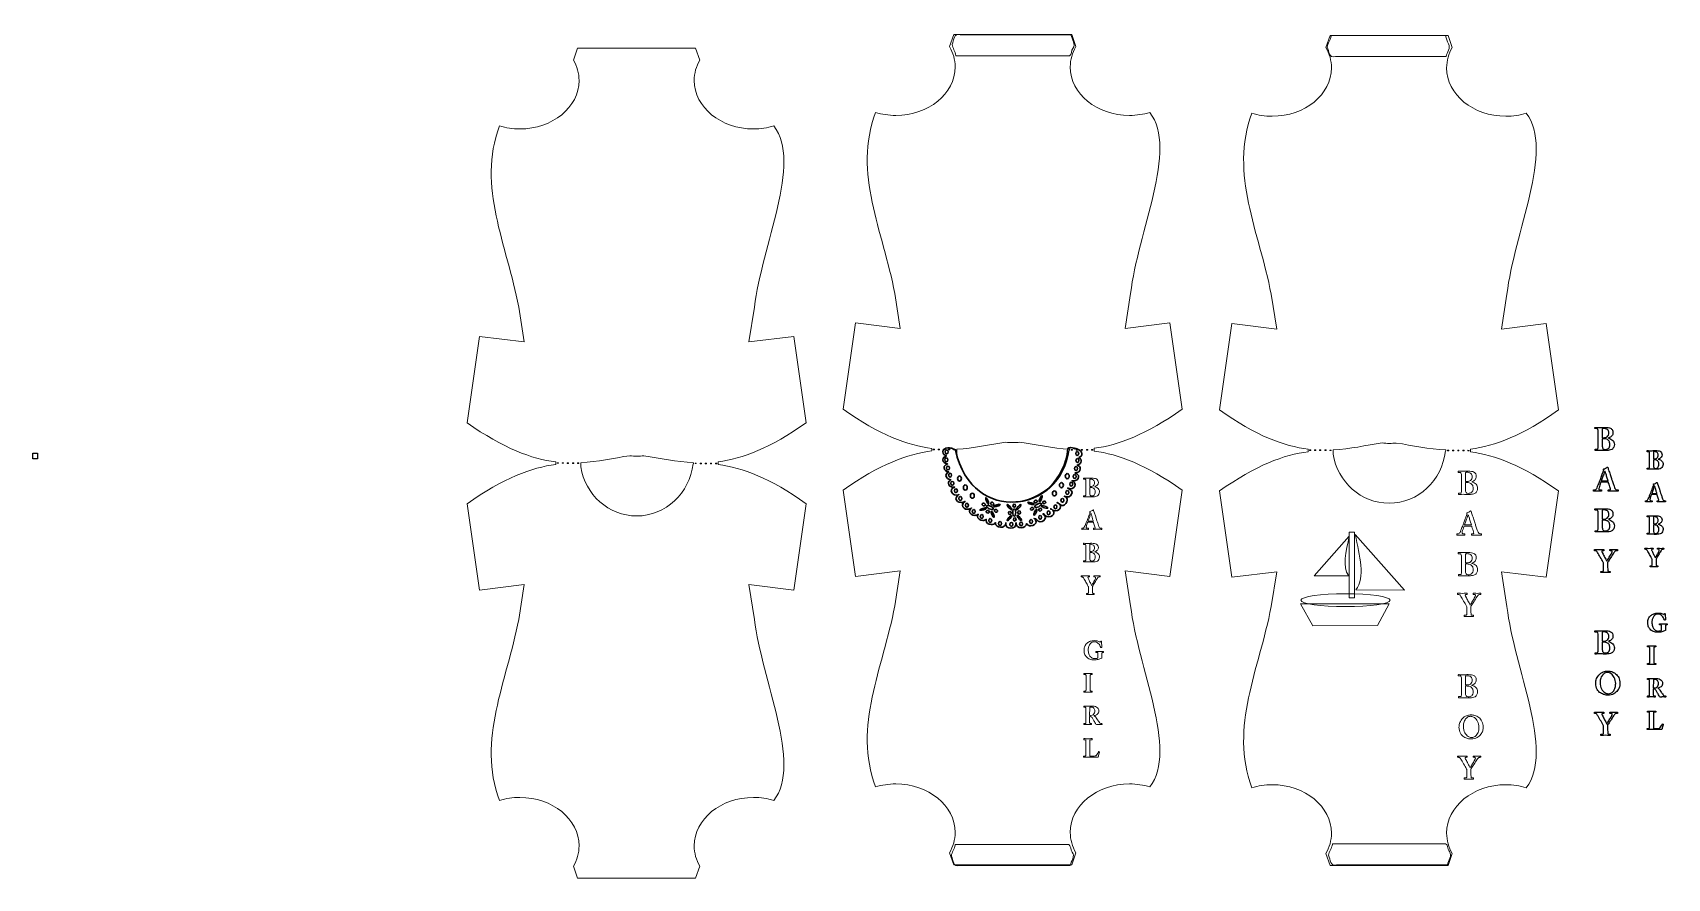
# Model space of a CAD drawing. Header units: centimetres. Extents: x -26.8 to 26.4, y -13.7 to 13.8.
import ezdxf

# ---------------------------------------------------------------- set-up
doc = ezdxf.new("R2010")
doc.units = ezdxf.units.CM
doc.header["$MEASUREMENT"] = 0
doc.header["$XCLIPFRAME"] = 0
doc.layers.add('Layer 1', color=7, linetype='Continuous')
picture_1 = doc.add_image_def('image1.jpg', size_in_pixel=(796, 974))

msp = doc.modelspace()

# ---------------------------------------------------------------- linework, layer by layer
at = {"layer": 'Layer 1', "color": 9, "lineweight": 20}
for points, knots in [([(3.1909, 13.71484), (3.1909, 13.71484), (3.05861, 13.3221), (3.05861, 13.3221), (3.05861, 13.3221), (3.17279, 13.12105), (3.2372, 12.8977), (3.2372, 12.66147), (3.2372, 12.66147), (3.2372, 11.79207), (2.37438, 11.08637), (1.31153, 11.08637), (1.31153, 11.08637), (1.07908, 11.08637), (0.85636, 11.12045), (0.65007, 11.18228), (0.65007, 11.18228), (-0.08751, 9.20503), (0.89041, 7.34032), (1.27515, 5.29695), (1.27515, 5.29695), (1.27515, 5.29695), (1.45622, 4.16007), (1.45622, 4.16007), (1.45622, 4.16007), (1.45622, 4.16007), (-0.00312, 4.3428), (-0.00312, 4.3428), (-0.00312, 4.3428), (-0.00312, 4.3428), (-0.40578, 1.53574), (-0.40578, 1.53574), (-0.40578, 1.53574), (0.77901, 0.69541), (1.69519, 0.35853), (2.48397, 0.26078), (2.48397, 0.26078), (2.48397, 0.26078), (2.48397, 0.17644), (2.48397, 0.17644), (2.48397, 0.17644), (1.6952, 0.07869), (0.77901, -0.25819), (-0.40578, -1.09852), (-0.40578, -1.09852), (-0.40578, -1.09852), (-0.00312, -3.90476), (-0.00312, -3.90476), (-0.00312, -3.90476), (-0.00312, -3.90476), (1.45622, -3.72286), (1.45622, -3.72286), (1.45622, -3.72286), (1.45622, -3.72286), (1.27515, -4.85891), (1.27515, -4.85891), (1.27515, -4.85891), (0.89042, -6.90228), (-0.08751, -8.76781), (0.65007, -10.74506), (0.65007, -10.74506), (0.85636, -10.68323), (1.07908, -10.64915), (1.31153, -10.64915), (1.31153, -10.64915), (2.37438, -10.64915), (3.2372, -11.35485), (3.2372, -12.22425), (3.2372, -12.22425), (3.2372, -12.46047), (3.17279, -12.68383), (3.05861, -12.88488), (3.05861, -12.88488), (3.05861, -12.88488), (3.1909, -13.27762), (3.1909, -13.27762), (3.1909, -13.27762), (3.1909, -13.27762), (4.01276, -13.27762), (4.01276, -13.27762), (4.01276, -13.27762), (4.01276, -13.27762), (6.20549, -13.27762), (6.20549, -13.27762), (6.20549, -13.27762), (6.20549, -13.27762), (7.02735, -13.27762), (7.02735, -13.27762), (7.02735, -13.27762), (7.02735, -13.27762), (7.15964, -12.88488), (7.15964, -12.88488), (7.15964, -12.88488), (7.04546, -12.68383), (6.98187, -12.46047), (6.98187, -12.22425), (6.98187, -12.22425), (6.98187, -11.35485), (7.84387, -10.64916), (8.90671, -10.64915), (8.90671, -10.64915), (9.13916, -10.64915), (9.36188, -10.68323), (9.56817, -10.74506), (9.56817, -10.74506), (10.50188, -9.56466), (9.16588, -6.8306), (8.94309, -4.85891), (8.94309, -4.85891), (8.94309, -4.85891), (8.76201, -3.72286), (8.76201, -3.72286), (8.76201, -3.72286), (8.76201, -3.72286), (10.22135, -3.90476), (10.22135, -3.90476), (10.22135, -3.90476), (10.22135, -3.90476), (10.62401, -1.09852), (10.62401, -1.09852), (10.62401, -1.09852), (9.45297, -0.26794), (8.54494, 0.07019), (7.76238, 0.17231), (7.76238, 0.17231), (7.76238, 0.17231), (7.76238, 0.26491), (7.76238, 0.26491), (7.76238, 0.26491), (8.54494, 0.36703), (9.45297, 0.70515), (10.62401, 1.53574), (10.62401, 1.53574), (10.62401, 1.53574), (10.22135, 4.3428), (10.22135, 4.3428), (10.22135, 4.3428), (10.22135, 4.3428), (8.76201, 4.16007), (8.76201, 4.16007), (8.76201, 4.16007), (8.76201, 4.16007), (8.94309, 5.29695), (8.94309, 5.29695), (8.94309, 5.29695), (9.16588, 7.26864), (10.50188, 10.00187), (9.56817, 11.18228), (9.56817, 11.18228), (9.36188, 11.12045), (9.13916, 11.08637), (8.90671, 11.08637), (8.90671, 11.08637), (7.84386, 11.08637), (6.98186, 11.79207), (6.98187, 12.66147), (6.98187, 12.66147), (6.98187, 12.8977), (7.04545, 13.12105), (7.15964, 13.3221), (7.15964, 13.3221), (7.15964, 13.3221), (7.02735, 13.71484), (7.02735, 13.71484), (7.02735, 13.71484), (7.02735, 13.71484), (6.20549, 13.71484), (6.20549, 13.71484), (6.20549, 13.71484), (6.20549, 13.71484), (4.01276, 13.71484), (4.01276, 13.71484), (4.01276, 13.71484), (4.01276, 13.71484), (3.1909, 13.71484), (3.1909, 13.71484)], [0, 0, 0, 0, 0.02222222, 0.02222222, 0.02222222, 0.02222222, 0.04444444, 0.04444444, 0.04444444, 0.04444444, 0.06666667, 0.06666667, 0.06666667, 0.06666667, 0.08888889, 0.08888889, 0.08888889, 0.08888889, 0.11111111, 0.11111111, 0.11111111, 0.11111111, 0.13333333, 0.13333333, 0.13333333, 0.13333333, 0.15555556, 0.15555556, 0.15555556, 0.15555556, 0.17777778, 0.17777778, 0.17777778, 0.17777778, 0.2, 0.2, 0.2, 0.2, 0.22222222, 0.22222222, 0.22222222, 0.22222222, 0.24444444, 0.24444444, 0.24444444, 0.24444444, 0.26666667, 0.26666667, 0.26666667, 0.26666667, 0.28888889, 0.28888889, 0.28888889, 0.28888889, 0.31111111, 0.31111111, 0.31111111, 0.31111111, 0.33333333, 0.33333333, 0.33333333, 0.33333333, 0.35555556, 0.35555556, 0.35555556, 0.35555556, 0.37777778, 0.37777778, 0.37777778, 0.37777778, 0.4, 0.4, 0.4, 0.4, 0.42222222, 0.42222222, 0.42222222, 0.42222222, 0.44444444, 0.44444444, 0.44444444, 0.44444444, 0.46666667, 0.46666667, 0.46666667, 0.46666667, 0.48888889, 0.48888889, 0.48888889, 0.48888889, 0.51111111, 0.51111111, 0.51111111, 0.51111111, 0.53333333, 0.53333333, 0.53333333, 0.53333333, 0.55555556, 0.55555556, 0.55555556, 0.55555556, 0.57777778, 0.57777778, 0.57777778, 0.57777778, 0.6, 0.6, 0.6, 0.6, 0.62222222, 0.62222222, 0.62222222, 0.62222222, 0.64444444, 0.64444444, 0.64444444, 0.64444444, 0.66666667, 0.66666667, 0.66666667, 0.66666667, 0.68888889, 0.68888889, 0.68888889, 0.68888889, 0.71111111, 0.71111111, 0.71111111, 0.71111111, 0.73333333, 0.73333333, 0.73333333, 0.73333333, 0.75555556, 0.75555556, 0.75555556, 0.75555556, 0.77777778, 0.77777778, 0.77777778, 0.77777778, 0.8, 0.8, 0.8, 0.8, 0.82222222, 0.82222222, 0.82222222, 0.82222222, 0.84444444, 0.84444444, 0.84444444, 0.84444444, 0.86666667, 0.86666667, 0.86666667, 0.86666667, 0.88888889, 0.88888889, 0.88888889, 0.88888889, 0.91111111, 0.91111111, 0.91111111, 0.91111111, 0.93333333, 0.93333333, 0.93333333, 0.93333333, 0.95555556, 0.95555556, 0.95555556, 0.95555556, 1, 1, 1, 1]), ([(2.52117, 0.23515), (2.52117, 0.23515), (2.56334, 0.23515), (2.56334, 0.23515), (2.56334, 0.23515), (2.56334, 0.23515), (2.56334, 0.21448), (2.56334, 0.21448), (2.56334, 0.21448), (2.56334, 0.21448), (2.52117, 0.21448), (2.52117, 0.21448), (2.52117, 0.21448), (2.52117, 0.21448), (2.52117, 0.23515), (2.52117, 0.23515)], [0, 0, 0, 0, 0.2, 0.2, 0.2, 0.2, 0.4, 0.4, 0.4, 0.4, 0.6, 0.6, 0.6, 0.6, 1, 1, 1, 1]), ([(2.68736, 0.23515), (2.68736, 0.23515), (2.72953, 0.23515), (2.72953, 0.23515), (2.72953, 0.23515), (2.72953, 0.23515), (2.72953, 0.21448), (2.72953, 0.21448), (2.72953, 0.21448), (2.72953, 0.21448), (2.68736, 0.21448), (2.68736, 0.21448), (2.68736, 0.21448), (2.68736, 0.21448), (2.68736, 0.23515), (2.68736, 0.23515)], [0, 0, 0, 0, 0.2, 0.2, 0.2, 0.2, 0.4, 0.4, 0.4, 0.4, 0.6, 0.6, 0.6, 0.6, 1, 1, 1, 1]), ([(2.85355, 0.23432), (2.85355, 0.23432), (2.89572, 0.23432), (2.89572, 0.23432), (2.89572, 0.23432), (2.89572, 0.23432), (2.89572, 0.21365), (2.89572, 0.21365), (2.89572, 0.21365), (2.89572, 0.21365), (2.85355, 0.21365), (2.85355, 0.21365), (2.85355, 0.21365), (2.85355, 0.21365), (2.85355, 0.23432), (2.85355, 0.23432)], [0, 0, 0, 0, 0.2, 0.2, 0.2, 0.2, 0.4, 0.4, 0.4, 0.4, 0.6, 0.6, 0.6, 0.6, 1, 1, 1, 1]), ([(3.01975, 0.23432), (3.01975, 0.23432), (3.06192, 0.23432), (3.06192, 0.23432), (3.06192, 0.23432), (3.06192, 0.23432), (3.06192, 0.21365), (3.06192, 0.21365), (3.06192, 0.21365), (3.06192, 0.21365), (3.01975, 0.21365), (3.01975, 0.21365), (3.01975, 0.21365), (3.01975, 0.21365), (3.01975, 0.23432), (3.01975, 0.23432)], [0, 0, 0, 0, 0.2, 0.2, 0.2, 0.2, 0.4, 0.4, 0.4, 0.4, 0.6, 0.6, 0.6, 0.6, 1, 1, 1, 1]), ([(3.18594, 0.23349), (3.18594, 0.23349), (3.22811, 0.23349), (3.22811, 0.23349), (3.22811, 0.23349), (3.22811, 0.23349), (3.22811, 0.21282), (3.22811, 0.21282), (3.22811, 0.21282), (3.22811, 0.21282), (3.18594, 0.21282), (3.18594, 0.21282), (3.18594, 0.21282), (3.18594, 0.21282), (3.18594, 0.23349), (3.18594, 0.23349)], [0, 0, 0, 0, 0.2, 0.2, 0.2, 0.2, 0.4, 0.4, 0.4, 0.4, 0.6, 0.6, 0.6, 0.6, 1, 1, 1, 1]), ([(4.88671, 0.46335), (4.9631, 0.45244), (5.04214, 0.44681), (5.12318, 0.44681), (5.12318, 0.44681), (5.19874, 0.44681), (5.27238, 0.45218), (5.34394, 0.46169), (5.34394, 0.46169), (5.87884, 0.38065), (6.3938, 0.26211), (6.95707, 0.23431), (6.95707, 0.23431), (6.95707, 0.23431), (6.95707, 0.20289), (6.95707, 0.20289), (6.95707, 0.20289), (6.95254, 0.20268), (6.94753, 0.2023), (6.94301, 0.20206), (6.94301, 0.20206), (6.83724, -0.75375), (6.05612, -1.49623), (5.10912, -1.49623), (5.10912, -1.49623), (4.19654, -1.49623), (3.4379, -0.80595), (3.28928, 0.09954), (3.28928, 0.09954), (3.28928, 0.09954), (3.28928, 0.23514), (3.28928, 0.23514), (3.28928, 0.23514), (3.8459, 0.26566), (4.35631, 0.38361), (4.8867, 0.46334), (4.8867, 0.46334), (4.8867, 0.46334), (4.88671, 0.46335), (4.88671, 0.46335)], [0, 0, 0, 0, 0.09090909, 0.09090909, 0.09090909, 0.09090909, 0.18181818, 0.18181818, 0.18181818, 0.18181818, 0.27272727, 0.27272727, 0.27272727, 0.27272727, 0.36363636, 0.36363636, 0.36363636, 0.36363636, 0.45454545, 0.45454545, 0.45454545, 0.45454545, 0.54545455, 0.54545455, 0.54545455, 0.54545455, 0.63636364, 0.63636364, 0.63636364, 0.63636364, 0.72727273, 0.72727273, 0.72727273, 0.72727273, 0.81818182, 0.81818182, 0.81818182, 0.81818182, 1, 1, 1, 1]), ([(7.00834, 0.2244), (7.00834, 0.2244), (7.04968, 0.2244), (7.04968, 0.2244), (7.04968, 0.2244), (7.04968, 0.2244), (7.04968, 0.20373), (7.04968, 0.20373), (7.04968, 0.20373), (7.04968, 0.20373), (7.00834, 0.20373), (7.00834, 0.20373), (7.00834, 0.20373), (7.00834, 0.20373), (7.00834, 0.2244), (7.00834, 0.2244)], [0, 0, 0, 0, 0.2, 0.2, 0.2, 0.2, 0.4, 0.4, 0.4, 0.4, 0.6, 0.6, 0.6, 0.6, 1, 1, 1, 1]), ([(7.17453, 0.22357), (7.17453, 0.22357), (7.21587, 0.22357), (7.21587, 0.22357), (7.21587, 0.22357), (7.21587, 0.22357), (7.21587, 0.2029), (7.21587, 0.2029), (7.21587, 0.2029), (7.21587, 0.2029), (7.17453, 0.2029), (7.17453, 0.2029), (7.17453, 0.2029), (7.17453, 0.2029), (7.17453, 0.22357), (7.17453, 0.22357)], [0, 0, 0, 0, 0.2, 0.2, 0.2, 0.2, 0.4, 0.4, 0.4, 0.4, 0.6, 0.6, 0.6, 0.6, 1, 1, 1, 1]), ([(7.34072, 0.22357), (7.34072, 0.22357), (7.38206, 0.22357), (7.38206, 0.22357), (7.38206, 0.22357), (7.38206, 0.22357), (7.38206, 0.2029), (7.38206, 0.2029), (7.38206, 0.2029), (7.38206, 0.2029), (7.34072, 0.2029), (7.34072, 0.2029), (7.34072, 0.2029), (7.34072, 0.2029), (7.34072, 0.22357), (7.34072, 0.22357)], [0, 0, 0, 0, 0.2, 0.2, 0.2, 0.2, 0.4, 0.4, 0.4, 0.4, 0.6, 0.6, 0.6, 0.6, 1, 1, 1, 1]), ([(7.50691, 0.22357), (7.50691, 0.22357), (7.54825, 0.22357), (7.54825, 0.22357), (7.54825, 0.22357), (7.54825, 0.22357), (7.54825, 0.20207), (7.54825, 0.20207), (7.54825, 0.20207), (7.54825, 0.20207), (7.50691, 0.20207), (7.50691, 0.20207), (7.50691, 0.20207), (7.50691, 0.20207), (7.50691, 0.22357), (7.50691, 0.22357)], [0, 0, 0, 0, 0.2, 0.2, 0.2, 0.2, 0.4, 0.4, 0.4, 0.4, 0.6, 0.6, 0.6, 0.6, 1, 1, 1, 1]), ([(7.67311, 0.22357), (7.67311, 0.22357), (7.71445, 0.22274), (7.71445, 0.22274), (7.71445, 0.22274), (7.71445, 0.22274), (7.71445, 0.20207), (7.71445, 0.20207), (7.71445, 0.20207), (7.71445, 0.20207), (7.67311, 0.20207), (7.67311, 0.20207), (7.67311, 0.20207), (7.67311, 0.20207), (7.67311, 0.22357), (7.67311, 0.22357)], [0, 0, 0, 0, 0.2, 0.2, 0.2, 0.2, 0.4, 0.4, 0.4, 0.4, 0.6, 0.6, 0.6, 0.6, 1, 1, 1, 1]), ([(7.41679, -0.70908), (7.42208, -0.70919), (7.43592, -0.70916), (7.4573, -0.70991), (7.4573, -0.70991), (7.47868, -0.71065), (7.50907, -0.71146), (7.54908, -0.71156), (7.54908, -0.71156), (7.56298, -0.71145), (7.58167, -0.71065), (7.6053, -0.70991), (7.6053, -0.70991), (7.62894, -0.70917), (7.65553, -0.70919), (7.68468, -0.70908), (7.68468, -0.70908), (7.71553, -0.70897), (7.74377, -0.71055), (7.76902, -0.71404), (7.76902, -0.71404), (7.79426, -0.71753), (7.81419, -0.72387), (7.82938, -0.73223), (7.82938, -0.73223), (7.85321, -0.74539), (7.86985, -0.76089), (7.87982, -0.78019), (7.87982, -0.78019), (7.88978, -0.79949), (7.895, -0.82215), (7.8947, -0.84716), (7.8947, -0.84716), (7.89515, -0.87558), (7.88581, -0.90182), (7.86659, -0.92654), (7.86659, -0.92654), (7.84736, -0.95125), (7.81509, -0.97161), (7.77068, -0.9869), (7.77068, -0.9869), (7.77068, -0.9869), (7.77068, -0.98855), (7.77068, -0.98855), (7.77068, -0.98855), (7.82328, -1.00178), (7.86358, -1.02192), (7.89057, -1.04891), (7.89057, -1.04891), (7.91756, -1.0759), (7.93098, -1.11184), (7.93109, -1.1564), (7.93109, -1.1564), (7.93083, -1.18049), (7.92454, -1.20484), (7.9129, -1.22999), (7.9129, -1.22999), (7.90126, -1.25514), (7.88547, -1.27317), (7.86494, -1.28456), (7.86494, -1.28456), (7.84802, -1.29364), (7.82402, -1.30108), (7.79218, -1.30688), (7.79218, -1.30688), (7.76034, -1.31268), (7.71773, -1.31578), (7.66567, -1.31598), (7.66567, -1.31598), (7.6616, -1.31593), (7.65468, -1.31574), (7.645, -1.31515), (7.645, -1.31515), (7.63531, -1.31457), (7.62487, -1.31397), (7.61275, -1.3135), (7.61275, -1.3135), (7.60023, -1.31265), (7.58826, -1.31227), (7.57637, -1.31185), (7.57637, -1.31185), (7.56448, -1.31143), (7.55407, -1.31102), (7.54578, -1.31102), (7.54578, -1.31102), (7.52472, -1.31105), (7.50653, -1.3116), (7.49204, -1.31185), (7.49204, -1.31185), (7.47754, -1.31209), (7.4657, -1.31182), (7.45649, -1.31185), (7.45649, -1.31185), (7.44771, -1.31229), (7.441, -1.31234), (7.43582, -1.31268), (7.43582, -1.31268), (7.43063, -1.31302), (7.4271, -1.31349), (7.42424, -1.31351), (7.42424, -1.31351), (7.42015, -1.31354), (7.4171, -1.3133), (7.41597, -1.31186), (7.41597, -1.31186), (7.41483, -1.31041), (7.41417, -1.30777), (7.41433, -1.30442), (7.41433, -1.30442), (7.41433, -1.30442), (7.41433, -1.2854), (7.41433, -1.2854), (7.41433, -1.2854), (7.41433, -1.28289), (7.41494, -1.28146), (7.41597, -1.28044), (7.41597, -1.28044), (7.417, -1.27942), (7.41972, -1.27875), (7.42341, -1.27879), (7.42341, -1.27879), (7.42341, -1.27879), (7.45235, -1.27879), (7.45235, -1.27879), (7.45235, -1.27879), (7.46463, -1.2789), (7.47292, -1.27613), (7.47715, -1.27052), (7.47715, -1.27052), (7.48138, -1.26491), (7.48415, -1.25583), (7.48542, -1.24323), (7.48542, -1.24323), (7.48627, -1.23591), (7.48727, -1.2206), (7.48791, -1.19775), (7.48791, -1.19775), (7.48855, -1.17491), (7.48921, -1.14925), (7.48955, -1.12086), (7.48955, -1.12086), (7.48989, -1.09247), (7.48954, -1.06629), (7.48955, -1.04231), (7.48955, -1.04231), (7.48955, -1.04231), (7.48955, -0.94309), (7.48955, -0.94309), (7.48955, -0.94309), (7.48953, -0.93165), (7.48984, -0.91492), (7.48955, -0.89348), (7.48955, -0.89348), (7.48926, -0.87204), (7.48913, -0.85176), (7.48873, -0.8323), (7.48873, -0.8323), (7.48833, -0.81283), (7.48738, -0.79978), (7.48709, -0.79427), (7.48709, -0.79427), (7.4859, -0.77067), (7.48181, -0.75606), (7.47469, -0.75045), (7.47469, -0.75045), (7.46756, -0.74484), (7.45717, -0.74288), (7.44327, -0.74384), (7.44327, -0.74384), (7.44327, -0.74384), (7.41599, -0.74384), (7.41599, -0.74384), (7.41599, -0.74384), (7.41315, -0.74395), (7.41165, -0.74314), (7.41103, -0.74219), (7.41103, -0.74219), (7.41042, -0.74124), (7.41008, -0.73968), (7.41021, -0.7364), (7.41021, -0.7364), (7.41021, -0.7364), (7.41021, -0.71656), (7.41021, -0.71656), (7.41021, -0.71656), (7.41021, -0.71402), (7.411, -0.71204), (7.41185, -0.71077), (7.41185, -0.71077), (7.41272, -0.7095), (7.41394, -0.70912), (7.41681, -0.70912), (7.41681, -0.70912), (7.41681, -0.70912), (7.41679, -0.70908), (7.41679, -0.70908)], [0, 0, 0, 0, 0.02, 0.02, 0.02, 0.02, 0.04, 0.04, 0.04, 0.04, 0.06, 0.06, 0.06, 0.06, 0.08, 0.08, 0.08, 0.08, 0.1, 0.1, 0.1, 0.1, 0.12, 0.12, 0.12, 0.12, 0.14, 0.14, 0.14, 0.14, 0.16, 0.16, 0.16, 0.16, 0.18, 0.18, 0.18, 0.18, 0.2, 0.2, 0.2, 0.2, 0.22, 0.22, 0.22, 0.22, 0.24, 0.24, 0.24, 0.24, 0.26, 0.26, 0.26, 0.26, 0.28, 0.28, 0.28, 0.28, 0.3, 0.3, 0.3, 0.3, 0.32, 0.32, 0.32, 0.32, 0.34, 0.34, 0.34, 0.34, 0.36, 0.36, 0.36, 0.36, 0.38, 0.38, 0.38, 0.38, 0.4, 0.4, 0.4, 0.4, 0.42, 0.42, 0.42, 0.42, 0.44, 0.44, 0.44, 0.44, 0.46, 0.46, 0.46, 0.46, 0.48, 0.48, 0.48, 0.48, 0.5, 0.5, 0.5, 0.5, 0.52, 0.52, 0.52, 0.52, 0.54, 0.54, 0.54, 0.54, 0.56, 0.56, 0.56, 0.56, 0.58, 0.58, 0.58, 0.58, 0.6, 0.6, 0.6, 0.6, 0.62, 0.62, 0.62, 0.62, 0.64, 0.64, 0.64, 0.64, 0.66, 0.66, 0.66, 0.66, 0.68, 0.68, 0.68, 0.68, 0.7, 0.7, 0.7, 0.7, 0.72, 0.72, 0.72, 0.72, 0.74, 0.74, 0.74, 0.74, 0.76, 0.76, 0.76, 0.76, 0.78, 0.78, 0.78, 0.78, 0.8, 0.8, 0.8, 0.8, 0.82, 0.82, 0.82, 0.82, 0.84, 0.84, 0.84, 0.84, 0.86, 0.86, 0.86, 0.86, 0.88, 0.88, 0.88, 0.88, 0.9, 0.9, 0.9, 0.9, 0.92, 0.92, 0.92, 0.92, 0.94, 0.94, 0.94, 0.94, 0.96, 0.96, 0.96, 0.96, 1, 1, 1, 1]), ([(7.61358, -1.00591), (7.61358, -1.00591), (7.61358, -1.17376), (7.61358, -1.17376), (7.61358, -1.17376), (7.61332, -1.21368), (7.61836, -1.24257), (7.62846, -1.26058), (7.62846, -1.26058), (7.63856, -1.27859), (7.65496, -1.28734), (7.67724, -1.28704), (7.67724, -1.28704), (7.70841, -1.28801), (7.73546, -1.27859), (7.75827, -1.25893), (7.75827, -1.25893), (7.78108, -1.23926), (7.79271, -1.20339), (7.79382, -1.15144), (7.79382, -1.15144), (7.7935, -1.11708), (7.7868, -1.08919), (7.77315, -1.0671), (7.77315, -1.0671), (7.7595, -1.04502), (7.74093, -1.02976), (7.71775, -1.0208), (7.71775, -1.0208), (7.69621, -1.01316), (7.67586, -1.00875), (7.65739, -1.00757), (7.65739, -1.00757), (7.63892, -1.00639), (7.62452, -1.00551), (7.61357, -1.00592), (7.61357, -1.00592), (7.61357, -1.00592), (7.61358, -1.00591), (7.61358, -1.00591)], [0, 0, 0, 0, 0.09090909, 0.09090909, 0.09090909, 0.09090909, 0.18181818, 0.18181818, 0.18181818, 0.18181818, 0.27272727, 0.27272727, 0.27272727, 0.27272727, 0.36363636, 0.36363636, 0.36363636, 0.36363636, 0.45454545, 0.45454545, 0.45454545, 0.45454545, 0.54545455, 0.54545455, 0.54545455, 0.54545455, 0.63636364, 0.63636364, 0.63636364, 0.63636364, 0.72727273, 0.72727273, 0.72727273, 0.72727273, 0.81818182, 0.81818182, 0.81818182, 0.81818182, 1, 1, 1, 1]), ([(7.64003, -0.73802), (7.63587, -0.73837), (7.63214, -0.73885), (7.62845, -0.73967), (7.62845, -0.73967), (7.62108, -0.74133), (7.61686, -0.74555), (7.61605, -0.75207), (7.61605, -0.75207), (7.6152, -0.76179), (7.61483, -0.78186), (7.61441, -0.81243), (7.61441, -0.81243), (7.61399, -0.843), (7.61359, -0.87691), (7.61359, -0.9133), (7.61359, -0.9133), (7.61359, -0.9133), (7.61359, -0.97779), (7.61359, -0.97779), (7.61359, -0.97779), (7.63197, -0.97966), (7.65197, -0.97873), (7.67395, -0.97531), (7.67395, -0.97531), (7.69593, -0.97189), (7.71357, -0.96464), (7.72687, -0.95381), (7.72687, -0.95381), (7.74078, -0.94123), (7.75085, -0.92589), (7.75746, -0.90833), (7.75746, -0.90833), (7.76407, -0.89078), (7.76743, -0.87269), (7.76738, -0.85376), (7.76738, -0.85376), (7.76738, -0.83734), (7.76463, -0.82189), (7.75911, -0.80663), (7.75911, -0.80663), (7.75359, -0.79137), (7.74484, -0.77867), (7.73265, -0.7686), (7.73265, -0.7686), (7.71732, -0.75733), (7.70159, -0.74923), (7.68552, -0.74462), (7.68552, -0.74462), (7.66945, -0.74002), (7.65886, -0.73785), (7.65327, -0.73801), (7.65327, -0.73801), (7.64863, -0.73788), (7.6442, -0.73766), (7.64004, -0.73801), (7.64004, -0.73801), (7.64004, -0.73801), (7.64003, -0.73802), (7.64003, -0.73802)], [0, 0, 0, 0, 0.0625, 0.0625, 0.0625, 0.0625, 0.125, 0.125, 0.125, 0.125, 0.1875, 0.1875, 0.1875, 0.1875, 0.25, 0.25, 0.25, 0.25, 0.3125, 0.3125, 0.3125, 0.3125, 0.375, 0.375, 0.375, 0.375, 0.4375, 0.4375, 0.4375, 0.4375, 0.5, 0.5, 0.5, 0.5, 0.5625, 0.5625, 0.5625, 0.5625, 0.625, 0.625, 0.625, 0.625, 0.6875, 0.6875, 0.6875, 0.6875, 0.75, 0.75, 0.75, 0.75, 0.8125, 0.8125, 0.8125, 0.8125, 0.875, 0.875, 0.875, 0.875, 1, 1, 1, 1]), ([(7.73016, -1.74096), (7.73262, -1.74098), (7.73466, -1.74264), (7.73595, -1.74509), (7.73595, -1.74509), (7.73725, -1.74754), (7.73807, -1.75117), (7.73926, -1.75584), (7.73926, -1.75584), (7.74524, -1.7753), (7.75565, -1.80463), (7.76903, -1.84431), (7.76903, -1.84431), (7.78241, -1.88399), (7.79534, -1.9236), (7.80872, -1.96337), (7.80872, -1.96337), (7.8221, -2.00315), (7.83168, -2.03293), (7.83766, -2.05267), (7.83766, -2.05267), (7.84464, -2.07608), (7.85464, -2.10578), (7.8666, -2.14114), (7.8666, -2.14114), (7.87856, -2.1765), (7.88938, -2.20897), (7.9005, -2.23953), (7.9005, -2.23953), (7.91162, -2.27009), (7.92004, -2.29005), (7.92448, -2.29906), (7.92448, -2.29906), (7.93203, -2.31287), (7.94004, -2.32295), (7.94928, -2.32883), (7.94928, -2.32883), (7.95852, -2.3347), (7.96655, -2.33726), (7.97326, -2.3371), (7.97326, -2.3371), (7.97326, -2.3371), (8.0022, -2.3371), (8.0022, -2.3371), (8.0022, -2.3371), (8.00466, -2.33715), (8.00638, -2.33815), (8.00716, -2.33958), (8.00716, -2.33958), (8.00793, -2.34101), (8.00806, -2.34237), (8.00798, -2.34454), (8.00798, -2.34454), (8.00798, -2.34454), (8.00798, -2.36108), (8.00798, -2.36108), (8.00798, -2.36108), (8.00798, -2.36376), (8.00824, -2.36626), (8.00716, -2.36852), (8.00716, -2.36852), (8.00621, -2.37078), (8.00382, -2.37169), (8.00055, -2.37183), (8.00055, -2.37183), (7.99436, -2.37172), (7.98232, -2.37175), (7.96417, -2.371), (7.96417, -2.371), (7.94602, -2.37026), (7.91067, -2.36945), (7.85834, -2.36935), (7.85834, -2.36935), (7.82378, -2.36946), (7.79752, -2.37026), (7.77979, -2.371), (7.77979, -2.371), (7.76206, -2.37174), (7.74964, -2.37172), (7.74176, -2.37183), (7.74176, -2.37183), (7.73767, -2.37175), (7.73462, -2.37062), (7.73349, -2.36852), (7.73349, -2.36852), (7.73235, -2.36642), (7.73169, -2.36413), (7.73185, -2.36108), (7.73185, -2.36108), (7.73185, -2.36108), (7.73185, -2.34454), (7.73185, -2.34454), (7.73185, -2.34454), (7.73185, -2.34237), (7.73211, -2.34101), (7.73267, -2.33958), (7.73267, -2.33958), (7.73336, -2.33815), (7.73473, -2.33715), (7.73681, -2.3371), (7.73681, -2.3371), (7.73681, -2.3371), (7.76079, -2.3371), (7.76079, -2.3371), (7.76079, -2.3371), (7.77217, -2.33721), (7.77987, -2.33525), (7.78394, -2.33049), (7.78394, -2.33049), (7.78801, -2.32573), (7.78901, -2.31741), (7.78643, -2.30651), (7.78643, -2.30651), (7.78359, -2.29539), (7.77907, -2.27874), (7.77238, -2.25607), (7.77238, -2.25607), (7.76568, -2.23341), (7.75869, -2.21093), (7.75171, -2.18827), (7.75171, -2.18827), (7.74473, -2.16561), (7.73886, -2.14813), (7.73517, -2.13701), (7.73517, -2.13701), (7.73517, -2.13701), (7.54996, -2.13701), (7.54996, -2.13701), (7.54996, -2.13701), (7.54723, -2.14409), (7.54187, -2.15886), (7.53425, -2.18083), (7.53425, -2.18083), (7.52663, -2.20281), (7.51962, -2.22562), (7.51275, -2.24863), (7.51275, -2.24863), (7.50588, -2.27164), (7.50247, -2.28805), (7.502, -2.29824), (7.502, -2.29824), (7.50174, -2.30801), (7.50375, -2.31683), (7.50861, -2.3247), (7.50861, -2.3247), (7.51348, -2.33257), (7.52258, -2.33664), (7.53507, -2.3371), (7.53507, -2.3371), (7.53507, -2.3371), (7.56484, -2.3371), (7.56484, -2.3371), (7.56484, -2.3371), (7.56893, -2.33718), (7.57115, -2.33824), (7.57228, -2.33958), (7.57228, -2.33958), (7.57342, -2.34092), (7.57408, -2.34195), (7.57392, -2.34371), (7.57392, -2.34371), (7.57392, -2.34371), (7.57392, -2.36273), (7.57392, -2.36273), (7.57392, -2.36273), (7.57392, -2.36608), (7.57321, -2.36872), (7.57228, -2.37017), (7.57228, -2.37017), (7.57133, -2.37162), (7.56977, -2.37186), (7.56649, -2.37182), (7.56649, -2.37182), (7.56122, -2.37171), (7.54861, -2.37174), (7.53011, -2.37099), (7.53011, -2.37099), (7.51161, -2.37025), (7.48522, -2.36944), (7.45073, -2.36934), (7.45073, -2.36934), (7.42059, -2.36945), (7.39934, -2.37025), (7.38624, -2.37099), (7.38624, -2.37099), (7.37314, -2.37173), (7.36412, -2.37171), (7.35896, -2.37182), (7.35896, -2.37182), (7.3565, -2.37174), (7.35477, -2.37061), (7.354, -2.36851), (7.354, -2.36851), (7.35323, -2.36641), (7.3531, -2.36412), (7.35318, -2.36107), (7.35318, -2.36107), (7.35318, -2.36107), (7.35318, -2.34453), (7.35318, -2.34453), (7.35318, -2.34453), (7.35318, -2.34199), (7.35318, -2.34001), (7.354, -2.33874), (7.354, -2.33874), (7.35477, -2.33747), (7.35649, -2.33709), (7.35896, -2.33709), (7.35896, -2.33709), (7.35896, -2.33709), (7.38046, -2.33709), (7.38046, -2.33709), (7.38046, -2.33709), (7.39069, -2.33712), (7.40124, -2.3341), (7.41105, -2.32799), (7.41105, -2.32799), (7.42086, -2.32189), (7.4298, -2.31254), (7.43834, -2.29988), (7.43834, -2.29988), (7.44279, -2.2927), (7.45095, -2.2746), (7.46314, -2.24614), (7.46314, -2.24614), (7.47533, -2.21767), (7.48885, -2.18665), (7.50283, -2.15188), (7.50283, -2.15188), (7.51681, -2.11711), (7.52857, -2.08619), (7.53838, -2.0601), (7.53838, -2.0601), (7.5414, -2.05245), (7.5485, -2.03289), (7.56071, -2.00057), (7.56071, -2.00057), (7.57291, -1.96825), (7.58562, -1.93516), (7.59792, -1.90218), (7.59792, -1.90218), (7.61022, -1.8692), (7.61777, -1.84814), (7.62107, -1.83851), (7.62107, -1.83851), (7.62258, -1.83419), (7.6235, -1.82952), (7.62438, -1.82445), (7.62438, -1.82445), (7.62525, -1.81939), (7.62464, -1.81431), (7.62189, -1.80957), (7.62189, -1.80957), (7.62054, -1.80784), (7.61901, -1.80572), (7.61776, -1.80378), (7.61776, -1.80378), (7.61652, -1.80184), (7.6162, -1.80055), (7.61612, -1.79882), (7.61612, -1.79882), (7.61612, -1.7975), (7.61657, -1.79612), (7.61776, -1.79469), (7.61776, -1.79469), (7.61895, -1.79326), (7.62106, -1.79228), (7.62437, -1.79138), (7.62437, -1.79138), (7.63938, -1.78792), (7.65709, -1.78173), (7.67729, -1.77319), (7.67729, -1.77319), (7.69749, -1.76465), (7.71164, -1.75608), (7.71946, -1.74839), (7.71946, -1.74839), (7.7215, -1.74622), (7.72362, -1.74486), (7.72525, -1.74343), (7.72525, -1.74343), (7.72686, -1.742), (7.72816, -1.741), (7.73021, -1.74095), (7.73021, -1.74095), (7.73021, -1.74095), (7.73016, -1.74096), (7.73016, -1.74096)], [0, 0, 0, 0, 0.01369863, 0.01369863, 0.01369863, 0.01369863, 0.02739726, 0.02739726, 0.02739726, 0.02739726, 0.04109589, 0.04109589, 0.04109589, 0.04109589, 0.05479452, 0.05479452, 0.05479452, 0.05479452, 0.06849315, 0.06849315, 0.06849315, 0.06849315, 0.08219178, 0.08219178, 0.08219178, 0.08219178, 0.09589041, 0.09589041, 0.09589041, 0.09589041, 0.10958904, 0.10958904, 0.10958904, 0.10958904, 0.12328767, 0.12328767, 0.12328767, 0.12328767, 0.1369863, 0.1369863, 0.1369863, 0.1369863, 0.15068493, 0.15068493, 0.15068493, 0.15068493, 0.16438356, 0.16438356, 0.16438356, 0.16438356, 0.17808219, 0.17808219, 0.17808219, 0.17808219, 0.19178082, 0.19178082, 0.19178082, 0.19178082, 0.20547945, 0.20547945, 0.20547945, 0.20547945, 0.21917808, 0.21917808, 0.21917808, 0.21917808, 0.23287671, 0.23287671, 0.23287671, 0.23287671, 0.24657534, 0.24657534, 0.24657534, 0.24657534, 0.26027397, 0.26027397, 0.26027397, 0.26027397, 0.2739726, 0.2739726, 0.2739726, 0.2739726, 0.28767123, 0.28767123, 0.28767123, 0.28767123, 0.30136986, 0.30136986, 0.30136986, 0.30136986, 0.31506849, 0.31506849, 0.31506849, 0.31506849, 0.32876712, 0.32876712, 0.32876712, 0.32876712, 0.34246575, 0.34246575, 0.34246575, 0.34246575, 0.35616438, 0.35616438, 0.35616438, 0.35616438, 0.36986301, 0.36986301, 0.36986301, 0.36986301, 0.38356164, 0.38356164, 0.38356164, 0.38356164, 0.39726027, 0.39726027, 0.39726027, 0.39726027, 0.4109589, 0.4109589, 0.4109589, 0.4109589, 0.42465753, 0.42465753, 0.42465753, 0.42465753, 0.43835616, 0.43835616, 0.43835616, 0.43835616, 0.45205479, 0.45205479, 0.45205479, 0.45205479, 0.46575342, 0.46575342, 0.46575342, 0.46575342, 0.47945205, 0.47945205, 0.47945205, 0.47945205, 0.49315068, 0.49315068, 0.49315068, 0.49315068, 0.50684932, 0.50684932, 0.50684932, 0.50684932, 0.52054795, 0.52054795, 0.52054795, 0.52054795, 0.53424658, 0.53424658, 0.53424658, 0.53424658, 0.54794521, 0.54794521, 0.54794521, 0.54794521, 0.56164384, 0.56164384, 0.56164384, 0.56164384, 0.57534247, 0.57534247, 0.57534247, 0.57534247, 0.5890411, 0.5890411, 0.5890411, 0.5890411, 0.60273973, 0.60273973, 0.60273973, 0.60273973, 0.61643836, 0.61643836, 0.61643836, 0.61643836, 0.63013699, 0.63013699, 0.63013699, 0.63013699, 0.64383562, 0.64383562, 0.64383562, 0.64383562, 0.65753425, 0.65753425, 0.65753425, 0.65753425, 0.67123288, 0.67123288, 0.67123288, 0.67123288, 0.68493151, 0.68493151, 0.68493151, 0.68493151, 0.69863014, 0.69863014, 0.69863014, 0.69863014, 0.71232877, 0.71232877, 0.71232877, 0.71232877, 0.7260274, 0.7260274, 0.7260274, 0.7260274, 0.73972603, 0.73972603, 0.73972603, 0.73972603, 0.75342466, 0.75342466, 0.75342466, 0.75342466, 0.76712329, 0.76712329, 0.76712329, 0.76712329, 0.78082192, 0.78082192, 0.78082192, 0.78082192, 0.79452055, 0.79452055, 0.79452055, 0.79452055, 0.80821918, 0.80821918, 0.80821918, 0.80821918, 0.82191781, 0.82191781, 0.82191781, 0.82191781, 0.83561644, 0.83561644, 0.83561644, 0.83561644, 0.84931507, 0.84931507, 0.84931507, 0.84931507, 0.8630137, 0.8630137, 0.8630137, 0.8630137, 0.87671233, 0.87671233, 0.87671233, 0.87671233, 0.89041096, 0.89041096, 0.89041096, 0.89041096, 0.90410959, 0.90410959, 0.90410959, 0.90410959, 0.91780822, 0.91780822, 0.91780822, 0.91780822, 0.93150685, 0.93150685, 0.93150685, 0.93150685, 0.94520548, 0.94520548, 0.94520548, 0.94520548, 0.95890411, 0.95890411, 0.95890411, 0.95890411, 0.97260274, 0.97260274, 0.97260274, 0.97260274, 1, 1, 1, 1]), ([(7.65161, -1.86085), (7.6506, -1.86129), (7.64989, -1.86244), (7.64912, -1.86333), (7.64912, -1.86333), (7.64759, -1.86511), (7.6462, -1.86781), (7.64498, -1.8716), (7.64498, -1.8716), (7.64273, -1.87754), (7.63515, -1.89767), (7.62266, -1.93196), (7.62266, -1.93196), (7.61016, -1.96624), (7.5974, -2.00073), (7.58463, -2.03614), (7.58463, -2.03614), (7.57185, -2.07155), (7.56374, -2.09379), (7.56065, -2.10311), (7.56065, -2.10311), (7.56065, -2.10311), (7.72767, -2.10311), (7.72767, -2.10311), (7.72767, -2.10311), (7.7246, -2.09274), (7.71876, -2.07141), (7.70948, -2.03862), (7.70948, -2.03862), (7.7002, -2.00583), (7.69046, -1.97338), (7.68137, -1.94105), (7.68137, -1.94105), (7.67228, -1.90873), (7.66652, -1.888), (7.66401, -1.87904), (7.66401, -1.87904), (7.6624, -1.87271), (7.66116, -1.86804), (7.65987, -1.86498), (7.65987, -1.86498), (7.65857, -1.86193), (7.65694, -1.86083), (7.65491, -1.86085), (7.65491, -1.86085), (7.65367, -1.86084), (7.65261, -1.86041), (7.6516, -1.86085), (7.6516, -1.86085), (7.6516, -1.86085), (7.65161, -1.86085), (7.65161, -1.86085)], [0, 0, 0, 0, 0.07142857, 0.07142857, 0.07142857, 0.07142857, 0.14285714, 0.14285714, 0.14285714, 0.14285714, 0.21428571, 0.21428571, 0.21428571, 0.21428571, 0.28571429, 0.28571429, 0.28571429, 0.28571429, 0.35714286, 0.35714286, 0.35714286, 0.35714286, 0.42857143, 0.42857143, 0.42857143, 0.42857143, 0.5, 0.5, 0.5, 0.5, 0.57142857, 0.57142857, 0.57142857, 0.57142857, 0.64285714, 0.64285714, 0.64285714, 0.64285714, 0.71428571, 0.71428571, 0.71428571, 0.71428571, 0.78571429, 0.78571429, 0.78571429, 0.78571429, 0.85714286, 0.85714286, 0.85714286, 0.85714286, 1, 1, 1, 1]), ([(7.41679, -2.82575), (7.42208, -2.82586), (7.43592, -2.82583), (7.4573, -2.82658), (7.4573, -2.82658), (7.47868, -2.82732), (7.50907, -2.82813), (7.54908, -2.82823), (7.54908, -2.82823), (7.56298, -2.82812), (7.58167, -2.82732), (7.6053, -2.82658), (7.6053, -2.82658), (7.62894, -2.82584), (7.65553, -2.82586), (7.68468, -2.82575), (7.68468, -2.82575), (7.71553, -2.82564), (7.74377, -2.82722), (7.76902, -2.83071), (7.76902, -2.83071), (7.79426, -2.8342), (7.81419, -2.84054), (7.82938, -2.8489), (7.82938, -2.8489), (7.85321, -2.86206), (7.86985, -2.87756), (7.87982, -2.89686), (7.87982, -2.89686), (7.88978, -2.91616), (7.895, -2.93882), (7.8947, -2.96383), (7.8947, -2.96383), (7.89515, -2.99225), (7.88581, -3.01849), (7.86659, -3.04321), (7.86659, -3.04321), (7.84736, -3.06792), (7.81509, -3.08828), (7.77068, -3.10357), (7.77068, -3.10357), (7.77068, -3.10357), (7.77068, -3.10522), (7.77068, -3.10522), (7.77068, -3.10522), (7.82328, -3.11845), (7.86358, -3.13859), (7.89057, -3.16558), (7.89057, -3.16558), (7.91756, -3.19257), (7.93098, -3.22851), (7.93109, -3.27307), (7.93109, -3.27307), (7.93083, -3.29716), (7.92454, -3.32151), (7.9129, -3.34666), (7.9129, -3.34666), (7.90126, -3.37181), (7.88547, -3.38984), (7.86494, -3.40123), (7.86494, -3.40123), (7.84802, -3.41031), (7.82402, -3.41775), (7.79218, -3.42355), (7.79218, -3.42355), (7.76034, -3.42935), (7.71773, -3.43245), (7.66567, -3.43265), (7.66567, -3.43265), (7.6616, -3.4326), (7.65468, -3.43241), (7.645, -3.43182), (7.645, -3.43182), (7.63531, -3.43124), (7.62487, -3.43064), (7.61275, -3.43017), (7.61275, -3.43017), (7.60023, -3.42932), (7.58826, -3.42894), (7.57637, -3.42852), (7.57637, -3.42852), (7.56448, -3.4281), (7.55407, -3.42769), (7.54578, -3.42769), (7.54578, -3.42769), (7.52472, -3.42772), (7.50653, -3.42827), (7.49204, -3.42852), (7.49204, -3.42852), (7.47754, -3.42876), (7.4657, -3.42849), (7.45649, -3.42852), (7.45649, -3.42852), (7.44771, -3.42896), (7.441, -3.42901), (7.43582, -3.42935), (7.43582, -3.42935), (7.43063, -3.42969), (7.4271, -3.43016), (7.42424, -3.43018), (7.42424, -3.43018), (7.42015, -3.43021), (7.4171, -3.42997), (7.41597, -3.42853), (7.41597, -3.42853), (7.41483, -3.42708), (7.41417, -3.42444), (7.41433, -3.42109), (7.41433, -3.42109), (7.41433, -3.42109), (7.41433, -3.40207), (7.41433, -3.40207), (7.41433, -3.40207), (7.41433, -3.39956), (7.41494, -3.39813), (7.41597, -3.39711), (7.41597, -3.39711), (7.417, -3.39609), (7.41972, -3.39542), (7.42341, -3.39546), (7.42341, -3.39546), (7.42341, -3.39546), (7.45235, -3.39546), (7.45235, -3.39546), (7.45235, -3.39546), (7.46463, -3.39557), (7.47292, -3.3928), (7.47715, -3.38719), (7.47715, -3.38719), (7.48138, -3.38158), (7.48415, -3.3725), (7.48542, -3.3599), (7.48542, -3.3599), (7.48627, -3.35258), (7.48727, -3.33727), (7.48791, -3.31442), (7.48791, -3.31442), (7.48855, -3.29158), (7.48921, -3.26592), (7.48955, -3.23753), (7.48955, -3.23753), (7.48989, -3.20914), (7.48954, -3.18296), (7.48955, -3.15898), (7.48955, -3.15898), (7.48955, -3.15898), (7.48955, -3.05976), (7.48955, -3.05976), (7.48955, -3.05976), (7.48953, -3.04832), (7.48984, -3.03159), (7.48955, -3.01015), (7.48955, -3.01015), (7.48926, -2.98871), (7.48913, -2.96843), (7.48873, -2.94897), (7.48873, -2.94897), (7.48833, -2.9295), (7.48738, -2.91645), (7.48709, -2.91094), (7.48709, -2.91094), (7.4859, -2.88734), (7.48181, -2.87273), (7.47469, -2.86712), (7.47469, -2.86712), (7.46756, -2.86151), (7.45717, -2.85955), (7.44327, -2.86051), (7.44327, -2.86051), (7.44327, -2.86051), (7.41599, -2.86051), (7.41599, -2.86051), (7.41599, -2.86051), (7.41315, -2.86062), (7.41165, -2.85981), (7.41103, -2.85886), (7.41103, -2.85886), (7.41042, -2.85791), (7.41008, -2.85635), (7.41021, -2.85307), (7.41021, -2.85307), (7.41021, -2.85307), (7.41021, -2.83323), (7.41021, -2.83323), (7.41021, -2.83323), (7.41021, -2.83069), (7.411, -2.82871), (7.41185, -2.82744), (7.41185, -2.82744), (7.41272, -2.82617), (7.41394, -2.82579), (7.41681, -2.82579), (7.41681, -2.82579), (7.41681, -2.82579), (7.41679, -2.82575), (7.41679, -2.82575)], [0, 0, 0, 0, 0.02, 0.02, 0.02, 0.02, 0.04, 0.04, 0.04, 0.04, 0.06, 0.06, 0.06, 0.06, 0.08, 0.08, 0.08, 0.08, 0.1, 0.1, 0.1, 0.1, 0.12, 0.12, 0.12, 0.12, 0.14, 0.14, 0.14, 0.14, 0.16, 0.16, 0.16, 0.16, 0.18, 0.18, 0.18, 0.18, 0.2, 0.2, 0.2, 0.2, 0.22, 0.22, 0.22, 0.22, 0.24, 0.24, 0.24, 0.24, 0.26, 0.26, 0.26, 0.26, 0.28, 0.28, 0.28, 0.28, 0.3, 0.3, 0.3, 0.3, 0.32, 0.32, 0.32, 0.32, 0.34, 0.34, 0.34, 0.34, 0.36, 0.36, 0.36, 0.36, 0.38, 0.38, 0.38, 0.38, 0.4, 0.4, 0.4, 0.4, 0.42, 0.42, 0.42, 0.42, 0.44, 0.44, 0.44, 0.44, 0.46, 0.46, 0.46, 0.46, 0.48, 0.48, 0.48, 0.48, 0.5, 0.5, 0.5, 0.5, 0.52, 0.52, 0.52, 0.52, 0.54, 0.54, 0.54, 0.54, 0.56, 0.56, 0.56, 0.56, 0.58, 0.58, 0.58, 0.58, 0.6, 0.6, 0.6, 0.6, 0.62, 0.62, 0.62, 0.62, 0.64, 0.64, 0.64, 0.64, 0.66, 0.66, 0.66, 0.66, 0.68, 0.68, 0.68, 0.68, 0.7, 0.7, 0.7, 0.7, 0.72, 0.72, 0.72, 0.72, 0.74, 0.74, 0.74, 0.74, 0.76, 0.76, 0.76, 0.76, 0.78, 0.78, 0.78, 0.78, 0.8, 0.8, 0.8, 0.8, 0.82, 0.82, 0.82, 0.82, 0.84, 0.84, 0.84, 0.84, 0.86, 0.86, 0.86, 0.86, 0.88, 0.88, 0.88, 0.88, 0.9, 0.9, 0.9, 0.9, 0.92, 0.92, 0.92, 0.92, 0.94, 0.94, 0.94, 0.94, 0.96, 0.96, 0.96, 0.96, 1, 1, 1, 1]), ([(7.61358, -3.12258), (7.61358, -3.12258), (7.61358, -3.29043), (7.61358, -3.29043), (7.61358, -3.29043), (7.61332, -3.33035), (7.61836, -3.35924), (7.62846, -3.37725), (7.62846, -3.37725), (7.63856, -3.39526), (7.65496, -3.40401), (7.67724, -3.40371), (7.67724, -3.40371), (7.70841, -3.40468), (7.73546, -3.39526), (7.75827, -3.3756), (7.75827, -3.3756), (7.78108, -3.35593), (7.79271, -3.32006), (7.79382, -3.26811), (7.79382, -3.26811), (7.7935, -3.23375), (7.7868, -3.20586), (7.77315, -3.18377), (7.77315, -3.18377), (7.7595, -3.16169), (7.74093, -3.14643), (7.71775, -3.13747), (7.71775, -3.13747), (7.69621, -3.12983), (7.67586, -3.12542), (7.65739, -3.12424), (7.65739, -3.12424), (7.63892, -3.12306), (7.62452, -3.12218), (7.61357, -3.12259), (7.61357, -3.12259), (7.61357, -3.12259), (7.61358, -3.12258), (7.61358, -3.12258)], [0, 0, 0, 0, 0.09090909, 0.09090909, 0.09090909, 0.09090909, 0.18181818, 0.18181818, 0.18181818, 0.18181818, 0.27272727, 0.27272727, 0.27272727, 0.27272727, 0.36363636, 0.36363636, 0.36363636, 0.36363636, 0.45454545, 0.45454545, 0.45454545, 0.45454545, 0.54545455, 0.54545455, 0.54545455, 0.54545455, 0.63636364, 0.63636364, 0.63636364, 0.63636364, 0.72727273, 0.72727273, 0.72727273, 0.72727273, 0.81818182, 0.81818182, 0.81818182, 0.81818182, 1, 1, 1, 1]), ([(7.64003, -2.85469), (7.63587, -2.85504), (7.63214, -2.85552), (7.62845, -2.85634), (7.62845, -2.85634), (7.62108, -2.858), (7.61686, -2.86222), (7.61605, -2.86874), (7.61605, -2.86874), (7.6152, -2.87846), (7.61483, -2.89853), (7.61441, -2.9291), (7.61441, -2.9291), (7.61399, -2.95967), (7.61359, -2.99358), (7.61359, -3.02997), (7.61359, -3.02997), (7.61359, -3.02997), (7.61359, -3.09446), (7.61359, -3.09446), (7.61359, -3.09446), (7.63197, -3.09633), (7.65197, -3.0954), (7.67395, -3.09198), (7.67395, -3.09198), (7.69593, -3.08856), (7.71357, -3.08131), (7.72687, -3.07048), (7.72687, -3.07048), (7.74078, -3.0579), (7.75085, -3.04256), (7.75746, -3.025), (7.75746, -3.025), (7.76407, -3.00745), (7.76743, -2.98936), (7.76738, -2.97043), (7.76738, -2.97043), (7.76738, -2.95401), (7.76463, -2.93856), (7.75911, -2.9233), (7.75911, -2.9233), (7.75359, -2.90804), (7.74484, -2.89534), (7.73265, -2.88527), (7.73265, -2.88527), (7.71732, -2.874), (7.70159, -2.8659), (7.68552, -2.86129), (7.68552, -2.86129), (7.66945, -2.85669), (7.65886, -2.85452), (7.65327, -2.85468), (7.65327, -2.85468), (7.64863, -2.85455), (7.6442, -2.85433), (7.64004, -2.85468), (7.64004, -2.85468), (7.64004, -2.85468), (7.64003, -2.85469), (7.64003, -2.85469)], [0, 0, 0, 0, 0.0625, 0.0625, 0.0625, 0.0625, 0.125, 0.125, 0.125, 0.125, 0.1875, 0.1875, 0.1875, 0.1875, 0.25, 0.25, 0.25, 0.25, 0.3125, 0.3125, 0.3125, 0.3125, 0.375, 0.375, 0.375, 0.375, 0.4375, 0.4375, 0.4375, 0.4375, 0.5, 0.5, 0.5, 0.5, 0.5625, 0.5625, 0.5625, 0.5625, 0.625, 0.625, 0.625, 0.625, 0.6875, 0.6875, 0.6875, 0.6875, 0.75, 0.75, 0.75, 0.75, 0.8125, 0.8125, 0.8125, 0.8125, 0.875, 0.875, 0.875, 0.875, 1, 1, 1, 1]), ([(7.34651, -3.88408), (7.35025, -3.88419), (7.36264, -3.88416), (7.38289, -3.88491), (7.38289, -3.88491), (7.40314, -3.88565), (7.4321, -3.88646), (7.46971, -3.88656), (7.46971, -3.88656), (7.51259, -3.88645), (7.54346, -3.88565), (7.56231, -3.88491), (7.56231, -3.88491), (7.58116, -3.88417), (7.59187, -3.88419), (7.59538, -3.88408), (7.59538, -3.88408), (7.59784, -3.88406), (7.59956, -3.8848), (7.60034, -3.88573), (7.60034, -3.88573), (7.60111, -3.88666), (7.60206, -3.88777), (7.60198, -3.88986), (7.60198, -3.88986), (7.60198, -3.88986), (7.60198, -3.91136), (7.60198, -3.91136), (7.60198, -3.91136), (7.60198, -3.91353), (7.60111, -3.91489), (7.60034, -3.91632), (7.60034, -3.91632), (7.59957, -3.91775), (7.59785, -3.91875), (7.59538, -3.9188), (7.59538, -3.9188), (7.59538, -3.9188), (7.57636, -3.9188), (7.57636, -3.9188), (7.57636, -3.9188), (7.57033, -3.91888), (7.56518, -3.92071), (7.56148, -3.92459), (7.56148, -3.92459), (7.55778, -3.92847), (7.5558, -3.93428), (7.55569, -3.94113), (7.55569, -3.94113), (7.5568, -3.94821), (7.5661, -3.96917), (7.58297, -4.00397), (7.58297, -4.00397), (7.59985, -4.03877), (7.61813, -4.07538), (7.63754, -4.11394), (7.63754, -4.11394), (7.65696, -4.1525), (7.67099, -4.18074), (7.67971, -4.1991), (7.67971, -4.1991), (7.68927, -4.18182), (7.70362, -4.15499), (7.72353, -4.1189), (7.72353, -4.1189), (7.74344, -4.08281), (7.76184, -4.04773), (7.77893, -4.01389), (7.77893, -4.01389), (7.79602, -3.98006), (7.80512, -3.95825), (7.80621, -3.94774), (7.80621, -3.94774), (7.80595, -3.94024), (7.80316, -3.93359), (7.79712, -3.9279), (7.79712, -3.9279), (7.79107, -3.9222), (7.78309, -3.91911), (7.77397, -3.9188), (7.77397, -3.9188), (7.77397, -3.9188), (7.75164, -3.9188), (7.75164, -3.9188), (7.75164, -3.9188), (7.74918, -3.9188), (7.74745, -3.91842), (7.74668, -3.91715), (7.74668, -3.91715), (7.74591, -3.91588), (7.74578, -3.9139), (7.74586, -3.91136), (7.74586, -3.91136), (7.74586, -3.91136), (7.74586, -3.88904), (7.74586, -3.88904), (7.74586, -3.88904), (7.74586, -3.88735), (7.74586, -3.88575), (7.74668, -3.88491), (7.74668, -3.88491), (7.74745, -3.88406), (7.74917, -3.88408), (7.75164, -3.88408), (7.75164, -3.88408), (7.75584, -3.88419), (7.76635, -3.88416), (7.78389, -3.88491), (7.78389, -3.88491), (7.80142, -3.88565), (7.82618, -3.88646), (7.85748, -3.88656), (7.85748, -3.88656), (7.88609, -3.88645), (7.90635, -3.88565), (7.91866, -3.88491), (7.91866, -3.88491), (7.93097, -3.88417), (7.9386, -3.88419), (7.94181, -3.88408), (7.94181, -3.88408), (7.94468, -3.88405), (7.94673, -3.88471), (7.9476, -3.88573), (7.9476, -3.88573), (7.94847, -3.88675), (7.94853, -3.88819), (7.94842, -3.89069), (7.94842, -3.89069), (7.94842, -3.89069), (7.94842, -3.91136), (7.94842, -3.91136), (7.94842, -3.91136), (7.94842, -3.9139), (7.94845, -3.91588), (7.9476, -3.91715), (7.9476, -3.91715), (7.94673, -3.91842), (7.94468, -3.9188), (7.94181, -3.9188), (7.94181, -3.9188), (7.94181, -3.9188), (7.92693, -3.9188), (7.92693, -3.9188), (7.92693, -3.9188), (7.92127, -3.91869), (7.91357, -3.91987), (7.90378, -3.92293), (7.90378, -3.92293), (7.89399, -3.926), (7.88508, -3.93113), (7.87815, -3.93864), (7.87815, -3.93864), (7.87313, -3.94535), (7.85899, -3.96854), (7.83516, -4.00727), (7.83516, -4.00727), (7.81133, -4.04599), (7.78638, -4.08766), (7.75992, -4.13212), (7.75992, -4.13212), (7.73345, -4.17658), (7.71331, -4.21073), (7.70039, -4.23465), (7.70039, -4.23465), (7.70039, -4.23465), (7.70039, -4.32891), (7.70039, -4.32891), (7.70039, -4.32891), (7.70039, -4.34687), (7.70121, -4.36568), (7.70203, -4.38596), (7.70203, -4.38596), (7.70285, -4.40624), (7.70317, -4.41874), (7.70367, -4.42399), (7.70367, -4.42399), (7.70513, -4.43708), (7.70904, -4.44523), (7.71442, -4.44879), (7.71442, -4.44879), (7.7198, -4.45235), (7.72564, -4.45421), (7.73261, -4.45375), (7.73261, -4.45375), (7.73261, -4.45375), (7.75741, -4.45375), (7.75741, -4.45375), (7.75741, -4.45375), (7.76025, -4.45378), (7.76175, -4.45431), (7.76237, -4.4554), (7.76237, -4.4554), (7.76298, -4.45649), (7.76332, -4.45781), (7.76319, -4.45953), (7.76319, -4.45953), (7.76319, -4.45953), (7.76319, -4.48103), (7.76319, -4.48103), (7.76319, -4.48103), (7.76345, -4.48357), (7.76293, -4.48555), (7.76237, -4.48682), (7.76237, -4.48682), (7.76176, -4.48809), (7.76025, -4.48847), (7.75741, -4.48847), (7.75741, -4.48847), (7.75282, -4.48836), (7.74083, -4.48839), (7.72186, -4.48764), (7.72186, -4.48764), (7.70288, -4.4869), (7.67434, -4.48609), (7.63504, -4.48599), (7.63504, -4.48599), (7.59195, -4.4861), (7.56106, -4.4869), (7.54326, -4.48764), (7.54326, -4.48764), (7.52546, -4.48838), (7.51474, -4.48836), (7.51102, -4.48847), (7.51102, -4.48847), (7.50763, -4.4886), (7.50606, -4.48599), (7.50606, -4.4802), (7.50606, -4.4802), (7.50606, -4.4802), (7.50606, -4.45953), (7.50606, -4.45953), (7.50606, -4.45953), (7.50606, -4.4578), (7.50606, -4.45649), (7.50688, -4.4554), (7.50688, -4.4554), (7.50765, -4.45431), (7.50937, -4.45378), (7.51184, -4.45375), (7.51184, -4.45375), (7.51184, -4.45375), (7.54161, -4.45375), (7.54161, -4.45375), (7.54161, -4.45375), (7.55242, -4.45362), (7.55958, -4.45158), (7.56393, -4.44796), (7.56393, -4.44796), (7.56829, -4.44434), (7.57114, -4.44036), (7.57137, -4.43473), (7.57137, -4.43473), (7.57185, -4.4279), (7.57245, -4.40993), (7.57301, -4.38099), (7.57301, -4.38099), (7.57359, -4.35205), (7.57378, -4.31708), (7.57383, -4.27681), (7.57383, -4.27681), (7.57383, -4.27681), (7.57383, -4.24043), (7.57383, -4.24043), (7.57383, -4.24043), (7.56786, -4.22897), (7.55267, -4.20121), (7.52835, -4.15692), (7.52835, -4.15692), (7.50403, -4.11263), (7.4791, -4.06838), (7.45394, -4.0238), (7.45394, -4.0238), (7.42878, -3.97923), (7.41202, -3.95012), (7.40351, -3.93781), (7.40351, -3.93781), (7.39808, -3.93144), (7.39123, -3.92705), (7.38284, -3.92375), (7.38284, -3.92375), (7.37444, -3.92045), (7.36681, -3.91881), (7.35969, -3.91879), (7.35969, -3.91879), (7.35969, -3.91879), (7.34646, -3.91879), (7.34646, -3.91879), (7.34646, -3.91879), (7.344, -3.91876), (7.34227, -3.91823), (7.3415, -3.91714), (7.3415, -3.91714), (7.34073, -3.91605), (7.3406, -3.91473), (7.34068, -3.91301), (7.34068, -3.91301), (7.34068, -3.91301), (7.34068, -3.88903), (7.34068, -3.88903), (7.34068, -3.88903), (7.34068, -3.88734), (7.34068, -3.88574), (7.3415, -3.8849), (7.3415, -3.8849), (7.34227, -3.88405), (7.34399, -3.88407), (7.34646, -3.88407), (7.34646, -3.88407), (7.34646, -3.88407), (7.34651, -3.88408), (7.34651, -3.88408)], [0, 0, 0, 0, 0.01265823, 0.01265823, 0.01265823, 0.01265823, 0.02531646, 0.02531646, 0.02531646, 0.02531646, 0.03797468, 0.03797468, 0.03797468, 0.03797468, 0.05063291, 0.05063291, 0.05063291, 0.05063291, 0.06329114, 0.06329114, 0.06329114, 0.06329114, 0.07594937, 0.07594937, 0.07594937, 0.07594937, 0.08860759, 0.08860759, 0.08860759, 0.08860759, 0.10126582, 0.10126582, 0.10126582, 0.10126582, 0.11392405, 0.11392405, 0.11392405, 0.11392405, 0.12658228, 0.12658228, 0.12658228, 0.12658228, 0.13924051, 0.13924051, 0.13924051, 0.13924051, 0.15189873, 0.15189873, 0.15189873, 0.15189873, 0.16455696, 0.16455696, 0.16455696, 0.16455696, 0.17721519, 0.17721519, 0.17721519, 0.17721519, 0.18987342, 0.18987342, 0.18987342, 0.18987342, 0.20253165, 0.20253165, 0.20253165, 0.20253165, 0.21518987, 0.21518987, 0.21518987, 0.21518987, 0.2278481, 0.2278481, 0.2278481, 0.2278481, 0.24050633, 0.24050633, 0.24050633, 0.24050633, 0.25316456, 0.25316456, 0.25316456, 0.25316456, 0.26582278, 0.26582278, 0.26582278, 0.26582278, 0.27848101, 0.27848101, 0.27848101, 0.27848101, 0.29113924, 0.29113924, 0.29113924, 0.29113924, 0.30379747, 0.30379747, 0.30379747, 0.30379747, 0.3164557, 0.3164557, 0.3164557, 0.3164557, 0.32911392, 0.32911392, 0.32911392, 0.32911392, 0.34177215, 0.34177215, 0.34177215, 0.34177215, 0.35443038, 0.35443038, 0.35443038, 0.35443038, 0.36708861, 0.36708861, 0.36708861, 0.36708861, 0.37974684, 0.37974684, 0.37974684, 0.37974684, 0.39240506, 0.39240506, 0.39240506, 0.39240506, 0.40506329, 0.40506329, 0.40506329, 0.40506329, 0.41772152, 0.41772152, 0.41772152, 0.41772152, 0.43037975, 0.43037975, 0.43037975, 0.43037975, 0.44303797, 0.44303797, 0.44303797, 0.44303797, 0.4556962, 0.4556962, 0.4556962, 0.4556962, 0.46835443, 0.46835443, 0.46835443, 0.46835443, 0.48101266, 0.48101266, 0.48101266, 0.48101266, 0.49367089, 0.49367089, 0.49367089, 0.49367089, 0.50632911, 0.50632911, 0.50632911, 0.50632911, 0.51898734, 0.51898734, 0.51898734, 0.51898734, 0.53164557, 0.53164557, 0.53164557, 0.53164557, 0.5443038, 0.5443038, 0.5443038, 0.5443038, 0.55696203, 0.55696203, 0.55696203, 0.55696203, 0.56962025, 0.56962025, 0.56962025, 0.56962025, 0.58227848, 0.58227848, 0.58227848, 0.58227848, 0.59493671, 0.59493671, 0.59493671, 0.59493671, 0.60759494, 0.60759494, 0.60759494, 0.60759494, 0.62025316, 0.62025316, 0.62025316, 0.62025316, 0.63291139, 0.63291139, 0.63291139, 0.63291139, 0.64556962, 0.64556962, 0.64556962, 0.64556962, 0.65822785, 0.65822785, 0.65822785, 0.65822785, 0.67088608, 0.67088608, 0.67088608, 0.67088608, 0.6835443, 0.6835443, 0.6835443, 0.6835443, 0.69620253, 0.69620253, 0.69620253, 0.69620253, 0.70886076, 0.70886076, 0.70886076, 0.70886076, 0.72151899, 0.72151899, 0.72151899, 0.72151899, 0.73417722, 0.73417722, 0.73417722, 0.73417722, 0.74683544, 0.74683544, 0.74683544, 0.74683544, 0.75949367, 0.75949367, 0.75949367, 0.75949367, 0.7721519, 0.7721519, 0.7721519, 0.7721519, 0.78481013, 0.78481013, 0.78481013, 0.78481013, 0.79746835, 0.79746835, 0.79746835, 0.79746835, 0.81012658, 0.81012658, 0.81012658, 0.81012658, 0.82278481, 0.82278481, 0.82278481, 0.82278481, 0.83544304, 0.83544304, 0.83544304, 0.83544304, 0.84810127, 0.84810127, 0.84810127, 0.84810127, 0.86075949, 0.86075949, 0.86075949, 0.86075949, 0.87341772, 0.87341772, 0.87341772, 0.87341772, 0.88607595, 0.88607595, 0.88607595, 0.88607595, 0.89873418, 0.89873418, 0.89873418, 0.89873418, 0.91139241, 0.91139241, 0.91139241, 0.91139241, 0.92405063, 0.92405063, 0.92405063, 0.92405063, 0.93670886, 0.93670886, 0.93670886, 0.93670886, 0.94936709, 0.94936709, 0.94936709, 0.94936709, 0.96202532, 0.96202532, 0.96202532, 0.96202532, 0.97468354, 0.97468354, 0.97468354, 0.97468354, 1, 1, 1, 1]), ([(7.76571, -5.99083), (7.80875, -5.99145), (7.84534, -5.99612), (7.87568, -6.00489), (7.87568, -6.00489), (7.90602, -6.01366), (7.9284, -6.02267), (7.94265, -6.03218), (7.94265, -6.03218), (7.94766, -6.03509), (7.95173, -6.03607), (7.95505, -6.03549), (7.95505, -6.03549), (7.95837, -6.03491), (7.96168, -6.03314), (7.96415, -6.0297), (7.96415, -6.0297), (7.96415, -6.0297), (7.97242, -6.01564), (7.97242, -6.01564), (7.97242, -6.01564), (7.9744, -6.01269), (7.97592, -6.01121), (7.97738, -6.00985), (7.97738, -6.00985), (7.97884, -6.00849), (7.98075, -6.00735), (7.98317, -6.00737), (7.98317, -6.00737), (7.98774, -6.00742), (7.99138, -6.00881), (7.99309, -6.0115), (7.99309, -6.0115), (7.99481, -6.0142), (7.99566, -6.01837), (7.99558, -6.02308), (7.99558, -6.02308), (7.99558, -6.02308), (8.00798, -6.19754), (8.00798, -6.19754), (8.00798, -6.19754), (8.00843, -6.20257), (8.00848, -6.20591), (8.00798, -6.20829), (8.00798, -6.20829), (8.00748, -6.21067), (8.00634, -6.21205), (8.00467, -6.21242), (8.00467, -6.21242), (8.00467, -6.21242), (7.98069, -6.21738), (7.98069, -6.21738), (7.98069, -6.21738), (7.9782, -6.21787), (7.97644, -6.21775), (7.9749, -6.21655), (7.9749, -6.21655), (7.97337, -6.21535), (7.97198, -6.21285), (7.97076, -6.20911), (7.97076, -6.20911), (7.9639, -6.18766), (7.9541, -6.16488), (7.94099, -6.14131), (7.94099, -6.14131), (7.92789, -6.11775), (7.91215, -6.09734), (7.89386, -6.08013), (7.89386, -6.08013), (7.87744, -6.06424), (7.85801, -6.05153), (7.83598, -6.0421), (7.83598, -6.0421), (7.81395, -6.03266), (7.78861, -6.02827), (7.75991, -6.02804), (7.75991, -6.02804), (7.73707, -6.02762), (7.71502, -6.03196), (7.69376, -6.04127), (7.69376, -6.04127), (7.6725, -6.05058), (7.65163, -6.06758), (7.63175, -6.09171), (7.63175, -6.09171), (7.61189, -6.11536), (7.59625, -6.14359), (7.58379, -6.17687), (7.58379, -6.17687), (7.57134, -6.21015), (7.56516, -6.24589), (7.56477, -6.28436), (7.56477, -6.28436), (7.56503, -6.33491), (7.57087, -6.38018), (7.58379, -6.42079), (7.58379, -6.42079), (7.5967, -6.46139), (7.61529, -6.49407), (7.63836, -6.51753), (7.63836, -6.51753), (7.65757, -6.53734), (7.67671, -6.55119), (7.69624, -6.56052), (7.69624, -6.56052), (7.71577, -6.56985), (7.73925, -6.57466), (7.76735, -6.57458), (7.76735, -6.57458), (7.78885, -6.57471), (7.80668, -6.57367), (7.82109, -6.57127), (7.82109, -6.57127), (7.8355, -6.56887), (7.8498, -6.56467), (7.86326, -6.55804), (7.86326, -6.55804), (7.87185, -6.55377), (7.87745, -6.54495), (7.8798, -6.53158), (7.8798, -6.53158), (7.88215, -6.51821), (7.88341, -6.49988), (7.88311, -6.47784), (7.88311, -6.47784), (7.88311, -6.47784), (7.88311, -6.41748), (7.88311, -6.41748), (7.88311, -6.41748), (7.88311, -6.40252), (7.88034, -6.39171), (7.87567, -6.38606), (7.87567, -6.38606), (7.87099, -6.38042), (7.86384, -6.37834), (7.85334, -6.37862), (7.85334, -6.37862), (7.85334, -6.37862), (7.81779, -6.37862), (7.81779, -6.37862), (7.81779, -6.37862), (7.81533, -6.37857), (7.8136, -6.37757), (7.81283, -6.37614), (7.81283, -6.37614), (7.81206, -6.37471), (7.81193, -6.37252), (7.81201, -6.37035), (7.81201, -6.37035), (7.81201, -6.37035), (7.81201, -6.34968), (7.81201, -6.34968), (7.81201, -6.34968), (7.81201, -6.34795), (7.81201, -6.34664), (7.81283, -6.34555), (7.81283, -6.34555), (7.8136, -6.34446), (7.81532, -6.34393), (7.81779, -6.3439), (7.81779, -6.3439), (7.82158, -6.34401), (7.83334, -6.34398), (7.85417, -6.34473), (7.85417, -6.34473), (7.875, -6.34547), (7.90456, -6.34628), (7.94264, -6.34638), (7.94264, -6.34638), (7.98113, -6.34627), (8.00985, -6.34547), (8.0278, -6.34473), (8.0278, -6.34473), (8.04575, -6.34399), (8.05629, -6.34401), (8.05922, -6.3439), (8.05922, -6.3439), (8.0625, -6.34392), (8.06405, -6.34437), (8.06501, -6.34555), (8.06501, -6.34555), (8.06596, -6.34673), (8.06676, -6.34838), (8.06665, -6.35051), (8.06665, -6.35051), (8.06665, -6.35051), (8.06665, -6.37118), (8.06665, -6.37118), (8.06665, -6.37118), (8.06665, -6.37369), (8.06578, -6.37595), (8.06501, -6.37697), (8.06501, -6.37697), (8.06424, -6.37799), (8.06334, -6.37866), (8.06088, -6.37862), (8.06088, -6.37862), (8.06088, -6.37862), (8.03608, -6.37862), (8.03608, -6.37862), (8.03608, -6.37862), (8.02832, -6.37836), (8.02186, -6.38012), (8.01706, -6.38441), (8.01706, -6.38441), (8.01226, -6.3887), (8.00976, -6.3972), (8.00962, -6.40921), (8.00962, -6.40921), (8.00962, -6.40921), (8.00962, -6.52083), (8.00962, -6.52083), (8.00962, -6.52083), (8.00988, -6.52672), (8.01028, -6.5313), (8.01126, -6.53571), (8.01126, -6.53571), (8.01224, -6.54012), (8.01277, -6.54393), (8.0129, -6.54729), (8.0129, -6.54729), (8.01287, -6.55061), (8.01195, -6.55351), (8.00959, -6.55556), (8.00959, -6.55556), (8.00724, -6.55761), (8.00394, -6.55972), (7.99967, -6.56135), (7.99967, -6.56135), (7.96605, -6.57879), (7.92903, -6.59174), (7.8897, -6.60104), (7.8897, -6.60104), (7.85036, -6.61034), (7.80471, -6.61501), (7.75162, -6.6151), (7.75162, -6.6151), (7.70652, -6.61536), (7.66182, -6.60807), (7.61767, -6.59278), (7.61767, -6.59278), (7.57352, -6.57749), (7.53633, -6.55322), (7.50605, -6.51919), (7.50605, -6.51919), (7.48021, -6.49033), (7.46038, -6.45689), (7.44735, -6.41914), (7.44735, -6.41914), (7.43431, -6.38139), (7.42835, -6.33689), (7.42833, -6.28602), (7.42833, -6.28602), (7.42859, -6.24679), (7.43691, -6.20863), (7.45396, -6.17109), (7.45396, -6.17109), (7.47102, -6.13356), (7.49476, -6.1009), (7.52589, -6.07352), (7.52589, -6.07352), (7.55656, -6.04636), (7.59165, -6.02555), (7.6309, -6.01151), (7.6309, -6.01151), (7.67015, -5.99747), (7.7151, -5.99091), (7.76567, -5.99084), (7.76567, -5.99084), (7.76567, -5.99084), (7.76571, -5.99083), (7.76571, -5.99083)], [0, 0, 0, 0, 0.01449275, 0.01449275, 0.01449275, 0.01449275, 0.02898551, 0.02898551, 0.02898551, 0.02898551, 0.04347826, 0.04347826, 0.04347826, 0.04347826, 0.05797101, 0.05797101, 0.05797101, 0.05797101, 0.07246377, 0.07246377, 0.07246377, 0.07246377, 0.08695652, 0.08695652, 0.08695652, 0.08695652, 0.10144928, 0.10144928, 0.10144928, 0.10144928, 0.11594203, 0.11594203, 0.11594203, 0.11594203, 0.13043478, 0.13043478, 0.13043478, 0.13043478, 0.14492754, 0.14492754, 0.14492754, 0.14492754, 0.15942029, 0.15942029, 0.15942029, 0.15942029, 0.17391304, 0.17391304, 0.17391304, 0.17391304, 0.1884058, 0.1884058, 0.1884058, 0.1884058, 0.20289855, 0.20289855, 0.20289855, 0.20289855, 0.2173913, 0.2173913, 0.2173913, 0.2173913, 0.23188406, 0.23188406, 0.23188406, 0.23188406, 0.24637681, 0.24637681, 0.24637681, 0.24637681, 0.26086957, 0.26086957, 0.26086957, 0.26086957, 0.27536232, 0.27536232, 0.27536232, 0.27536232, 0.28985507, 0.28985507, 0.28985507, 0.28985507, 0.30434783, 0.30434783, 0.30434783, 0.30434783, 0.31884058, 0.31884058, 0.31884058, 0.31884058, 0.33333333, 0.33333333, 0.33333333, 0.33333333, 0.34782609, 0.34782609, 0.34782609, 0.34782609, 0.36231884, 0.36231884, 0.36231884, 0.36231884, 0.37681159, 0.37681159, 0.37681159, 0.37681159, 0.39130435, 0.39130435, 0.39130435, 0.39130435, 0.4057971, 0.4057971, 0.4057971, 0.4057971, 0.42028986, 0.42028986, 0.42028986, 0.42028986, 0.43478261, 0.43478261, 0.43478261, 0.43478261, 0.44927536, 0.44927536, 0.44927536, 0.44927536, 0.46376812, 0.46376812, 0.46376812, 0.46376812, 0.47826087, 0.47826087, 0.47826087, 0.47826087, 0.49275362, 0.49275362, 0.49275362, 0.49275362, 0.50724638, 0.50724638, 0.50724638, 0.50724638, 0.52173913, 0.52173913, 0.52173913, 0.52173913, 0.53623188, 0.53623188, 0.53623188, 0.53623188, 0.55072464, 0.55072464, 0.55072464, 0.55072464, 0.56521739, 0.56521739, 0.56521739, 0.56521739, 0.57971014, 0.57971014, 0.57971014, 0.57971014, 0.5942029, 0.5942029, 0.5942029, 0.5942029, 0.60869565, 0.60869565, 0.60869565, 0.60869565, 0.62318841, 0.62318841, 0.62318841, 0.62318841, 0.63768116, 0.63768116, 0.63768116, 0.63768116, 0.65217391, 0.65217391, 0.65217391, 0.65217391, 0.66666667, 0.66666667, 0.66666667, 0.66666667, 0.68115942, 0.68115942, 0.68115942, 0.68115942, 0.69565217, 0.69565217, 0.69565217, 0.69565217, 0.71014493, 0.71014493, 0.71014493, 0.71014493, 0.72463768, 0.72463768, 0.72463768, 0.72463768, 0.73913043, 0.73913043, 0.73913043, 0.73913043, 0.75362319, 0.75362319, 0.75362319, 0.75362319, 0.76811594, 0.76811594, 0.76811594, 0.76811594, 0.7826087, 0.7826087, 0.7826087, 0.7826087, 0.79710145, 0.79710145, 0.79710145, 0.79710145, 0.8115942, 0.8115942, 0.8115942, 0.8115942, 0.82608696, 0.82608696, 0.82608696, 0.82608696, 0.84057971, 0.84057971, 0.84057971, 0.84057971, 0.85507246, 0.85507246, 0.85507246, 0.85507246, 0.86956522, 0.86956522, 0.86956522, 0.86956522, 0.88405797, 0.88405797, 0.88405797, 0.88405797, 0.89855072, 0.89855072, 0.89855072, 0.89855072, 0.91304348, 0.91304348, 0.91304348, 0.91304348, 0.92753623, 0.92753623, 0.92753623, 0.92753623, 0.94202899, 0.94202899, 0.94202899, 0.94202899, 0.95652174, 0.95652174, 0.95652174, 0.95652174, 0.97101449, 0.97101449, 0.97101449, 0.97101449, 1, 1, 1, 1]), ([(7.42506, -7.05908), (7.43, -7.05919), (7.44328, -7.05916), (7.46557, -7.05991), (7.46557, -7.05991), (7.48787, -7.06065), (7.51931, -7.06146), (7.56066, -7.06156), (7.56066, -7.06156), (7.60292, -7.06145), (7.63348, -7.06065), (7.65161, -7.05991), (7.65161, -7.05991), (7.66974, -7.05917), (7.68133, -7.05919), (7.68634, -7.05908), (7.68634, -7.05908), (7.69043, -7.05908), (7.69227, -7.06144), (7.69213, -7.06652), (7.69213, -7.06652), (7.69213, -7.06652), (7.69213, -7.08802), (7.69213, -7.08802), (7.69213, -7.08802), (7.69213, -7.09211), (7.68988, -7.09395), (7.68552, -7.09381), (7.68552, -7.09381), (7.68552, -7.09381), (7.66072, -7.09381), (7.66072, -7.09381), (7.66072, -7.09381), (7.65005, -7.09378), (7.64182, -7.09521), (7.63592, -7.09877), (7.63592, -7.09877), (7.63001, -7.10233), (7.62691, -7.10855), (7.62683, -7.11613), (7.62683, -7.11613), (7.6268, -7.12115), (7.62641, -7.13915), (7.62601, -7.1707), (7.62601, -7.1707), (7.62561, -7.20225), (7.62559, -7.23405), (7.62519, -7.26578), (7.62519, -7.26578), (7.62479, -7.29751), (7.6244, -7.3156), (7.62437, -7.32118), (7.62437, -7.32118), (7.62437, -7.32118), (7.62437, -7.3865), (7.62437, -7.3865), (7.62437, -7.3865), (7.6244, -7.39164), (7.62479, -7.41072), (7.62519, -7.44355), (7.62519, -7.44355), (7.62559, -7.47638), (7.62561, -7.50921), (7.62601, -7.54194), (7.62601, -7.54194), (7.62641, -7.57467), (7.6268, -7.59331), (7.62683, -7.59816), (7.62683, -7.59816), (7.62709, -7.61091), (7.62972, -7.61982), (7.6351, -7.62379), (7.6351, -7.62379), (7.64048, -7.62776), (7.64753, -7.62912), (7.65577, -7.62875), (7.65577, -7.62875), (7.65577, -7.62875), (7.6905, -7.62875), (7.6905, -7.62875), (7.6905, -7.62875), (7.69487, -7.62862), (7.69697, -7.63045), (7.69711, -7.63454), (7.69711, -7.63454), (7.69711, -7.63454), (7.69711, -7.65852), (7.69711, -7.65852), (7.69711, -7.65852), (7.69711, -7.66191), (7.69476, -7.66348), (7.68967, -7.66348), (7.68967, -7.66348), (7.68506, -7.66337), (7.67343, -7.6634), (7.65412, -7.66265), (7.65412, -7.66265), (7.63481, -7.66191), (7.60539, -7.6611), (7.56565, -7.661), (7.56565, -7.661), (7.52173, -7.66111), (7.48893, -7.66191), (7.46808, -7.66265), (7.46808, -7.66265), (7.44723, -7.66339), (7.435, -7.66337), (7.43087, -7.66348), (7.43087, -7.66348), (7.42873, -7.66351), (7.42709, -7.66285), (7.42591, -7.66183), (7.42591, -7.66183), (7.42472, -7.66081), (7.42427, -7.65937), (7.42427, -7.65687), (7.42427, -7.65687), (7.42427, -7.65687), (7.42427, -7.63372), (7.42427, -7.63372), (7.42427, -7.63372), (7.42453, -7.63033), (7.42652, -7.62876), (7.43088, -7.62876), (7.43088, -7.62876), (7.43088, -7.62876), (7.45486, -7.62876), (7.45486, -7.62876), (7.45486, -7.62876), (7.46364, -7.62908), (7.47236, -7.62748), (7.47966, -7.62463), (7.47966, -7.62463), (7.48696, -7.62177), (7.4917, -7.61546), (7.49371, -7.60561), (7.49371, -7.60561), (7.49429, -7.59947), (7.49472, -7.58027), (7.49535, -7.54773), (7.49535, -7.54773), (7.49599, -7.51519), (7.49654, -7.48132), (7.49699, -7.4452), (7.49699, -7.4452), (7.49744, -7.40909), (7.49781, -7.38269), (7.49781, -7.36582), (7.49781, -7.36582), (7.49781, -7.36582), (7.49781, -7.30629), (7.49781, -7.30629), (7.49781, -7.30629), (7.49778, -7.29783), (7.49741, -7.2794), (7.49699, -7.25172), (7.49699, -7.25172), (7.49657, -7.22404), (7.49585, -7.19734), (7.49535, -7.17069), (7.49535, -7.17069), (7.49482, -7.14404), (7.49482, -7.12809), (7.49453, -7.12273), (7.49453, -7.12273), (7.49374, -7.11264), (7.49076, -7.10499), (7.48626, -7.10041), (7.48626, -7.10041), (7.48176, -7.09582), (7.47525, -7.09373), (7.46642, -7.0938), (7.46642, -7.0938), (7.46642, -7.0938), (7.42591, -7.0938), (7.42591, -7.0938), (7.42591, -7.0938), (7.42153, -7.0938), (7.41861, -7.09223), (7.41847, -7.08884), (7.41847, -7.08884), (7.41847, -7.08884), (7.41847, -7.06404), (7.41847, -7.06404), (7.41847, -7.06404), (7.4185, -7.06235), (7.41903, -7.06075), (7.42011, -7.05991), (7.42011, -7.05991), (7.42119, -7.05906), (7.42334, -7.05908), (7.42507, -7.05908), (7.42507, -7.05908), (7.42507, -7.05908), (7.42506, -7.05908), (7.42506, -7.05908)], [0, 0, 0, 0, 0.02, 0.02, 0.02, 0.02, 0.04, 0.04, 0.04, 0.04, 0.06, 0.06, 0.06, 0.06, 0.08, 0.08, 0.08, 0.08, 0.1, 0.1, 0.1, 0.1, 0.12, 0.12, 0.12, 0.12, 0.14, 0.14, 0.14, 0.14, 0.16, 0.16, 0.16, 0.16, 0.18, 0.18, 0.18, 0.18, 0.2, 0.2, 0.2, 0.2, 0.22, 0.22, 0.22, 0.22, 0.24, 0.24, 0.24, 0.24, 0.26, 0.26, 0.26, 0.26, 0.28, 0.28, 0.28, 0.28, 0.3, 0.3, 0.3, 0.3, 0.32, 0.32, 0.32, 0.32, 0.34, 0.34, 0.34, 0.34, 0.36, 0.36, 0.36, 0.36, 0.38, 0.38, 0.38, 0.38, 0.4, 0.4, 0.4, 0.4, 0.42, 0.42, 0.42, 0.42, 0.44, 0.44, 0.44, 0.44, 0.46, 0.46, 0.46, 0.46, 0.48, 0.48, 0.48, 0.48, 0.5, 0.5, 0.5, 0.5, 0.52, 0.52, 0.52, 0.52, 0.54, 0.54, 0.54, 0.54, 0.56, 0.56, 0.56, 0.56, 0.58, 0.58, 0.58, 0.58, 0.6, 0.6, 0.6, 0.6, 0.62, 0.62, 0.62, 0.62, 0.64, 0.64, 0.64, 0.64, 0.66, 0.66, 0.66, 0.66, 0.68, 0.68, 0.68, 0.68, 0.7, 0.7, 0.7, 0.7, 0.72, 0.72, 0.72, 0.72, 0.74, 0.74, 0.74, 0.74, 0.76, 0.76, 0.76, 0.76, 0.78, 0.78, 0.78, 0.78, 0.8, 0.8, 0.8, 0.8, 0.82, 0.82, 0.82, 0.82, 0.84, 0.84, 0.84, 0.84, 0.86, 0.86, 0.86, 0.86, 0.88, 0.88, 0.88, 0.88, 0.9, 0.9, 0.9, 0.9, 0.92, 0.92, 0.92, 0.92, 0.94, 0.94, 0.94, 0.94, 0.96, 0.96, 0.96, 0.96, 1, 1, 1, 1]), ([(7.43167, -8.11742), (7.43449, -8.11753), (7.44503, -8.1175), (7.46309, -8.11825), (7.46309, -8.11825), (7.48115, -8.11899), (7.51219, -8.1198), (7.55735, -8.1199), (7.55735, -8.1199), (7.58245, -8.11979), (7.61057, -8.11899), (7.64086, -8.11825), (7.64086, -8.11825), (7.67114, -8.11751), (7.6957, -8.11753), (7.71445, -8.11742), (7.71445, -8.11742), (7.74741, -8.11774), (7.77645, -8.12286), (7.80127, -8.13313), (7.80127, -8.13313), (7.82609, -8.1434), (7.8468, -8.15724), (7.86411, -8.17364), (7.86411, -8.17364), (7.87946, -8.18775), (7.8913, -8.20248), (7.89966, -8.21829), (7.89966, -8.21829), (7.90802, -8.23409), (7.91196, -8.24961), (7.91206, -8.26542), (7.91206, -8.26542), (7.91026, -8.31881), (7.89367, -8.3585), (7.86245, -8.38448), (7.86245, -8.38448), (7.83123, -8.41046), (7.79649, -8.42529), (7.75744, -8.4283), (7.75744, -8.4283), (7.75744, -8.4283), (7.75744, -8.43409), (7.75744, -8.43409), (7.75744, -8.43409), (7.77024, -8.43839), (7.7805, -8.44459), (7.78886, -8.45228), (7.78886, -8.45228), (7.79722, -8.45997), (7.80594, -8.46851), (7.81366, -8.47874), (7.81366, -8.47874), (7.82073, -8.48816), (7.8313, -8.50556), (7.84673, -8.53), (7.84673, -8.53), (7.86216, -8.55445), (7.87237, -8.57023), (7.87732, -8.57796), (7.87732, -8.57796), (7.8813, -8.58389), (7.89146, -8.59771), (7.90709, -8.6193), (7.90709, -8.6193), (7.92272, -8.64089), (7.93521, -8.65788), (7.94512, -8.66974), (7.94512, -8.66974), (7.95092, -8.6753), (7.95993, -8.67902), (7.97241, -8.68214), (7.97241, -8.68214), (7.98488, -8.68526), (7.99667, -8.68705), (8.00714, -8.6871), (8.00714, -8.6871), (8.01001, -8.68718), (8.01206, -8.68824), (8.01293, -8.68958), (8.01293, -8.68958), (8.0138, -8.69092), (8.01383, -8.69195), (8.01375, -8.69371), (8.01375, -8.69371), (8.01375, -8.69371), (8.01375, -8.71438), (8.01375, -8.71438), (8.01375, -8.71438), (8.01375, -8.71692), (8.01378, -8.7189), (8.01293, -8.72017), (8.01293, -8.72017), (8.01206, -8.72144), (8.01002, -8.72182), (8.00714, -8.72182), (8.00714, -8.72182), (8.00433, -8.72171), (7.99625, -8.72174), (7.98234, -8.72099), (7.98234, -8.72099), (7.96842, -8.72025), (7.9449, -8.71944), (7.91289, -8.71934), (7.91289, -8.71934), (7.90033, -8.71939), (7.88745, -8.71958), (7.8732, -8.72017), (7.8732, -8.72017), (7.85895, -8.72075), (7.84524, -8.72135), (7.83268, -8.72182), (7.83268, -8.72182), (7.82381, -8.71441), (7.81291, -8.70072), (7.80044, -8.68131), (7.80044, -8.68131), (7.78796, -8.66189), (7.77614, -8.64223), (7.76489, -8.62178), (7.76489, -8.62178), (7.75364, -8.60133), (7.74611, -8.58599), (7.74091, -8.57548), (7.74091, -8.57548), (7.72652, -8.54528), (7.71031, -8.5179), (7.69295, -8.49362), (7.69295, -8.49362), (7.67559, -8.46935), (7.65704, -8.457), (7.63673, -8.45559), (7.63673, -8.45559), (7.63673, -8.45559), (7.60779, -8.45559), (7.60779, -8.45559), (7.60779, -8.45559), (7.60779, -8.45559), (7.60779, -8.49858), (7.60779, -8.49858), (7.60779, -8.49858), (7.60779, -8.52624), (7.60853, -8.55718), (7.60943, -8.59118), (7.60943, -8.59118), (7.61036, -8.62519), (7.61099, -8.64583), (7.61192, -8.65402), (7.61192, -8.65402), (7.61274, -8.66317), (7.61506, -8.67087), (7.61853, -8.67717), (7.61853, -8.67717), (7.622, -8.68347), (7.62625, -8.68683), (7.63259, -8.68709), (7.63259, -8.68709), (7.63259, -8.68709), (7.66732, -8.68709), (7.66732, -8.68709), (7.66732, -8.68709), (7.67019, -8.68711), (7.67224, -8.68756), (7.67311, -8.68874), (7.67311, -8.68874), (7.67398, -8.68992), (7.67486, -8.69157), (7.67475, -8.6937), (7.67475, -8.6937), (7.67475, -8.6937), (7.67475, -8.71437), (7.67475, -8.71437), (7.67475, -8.71437), (7.67501, -8.71728), (7.67385, -8.71905), (7.67226, -8.72016), (7.67226, -8.72016), (7.6707, -8.72127), (7.6668, -8.72187), (7.66068, -8.72181), (7.66068, -8.72181), (7.66124, -8.7217), (7.65388, -8.72173), (7.63836, -8.72098), (7.63836, -8.72098), (7.62284, -8.72024), (7.59335, -8.71943), (7.54989, -8.71933), (7.54989, -8.71933), (7.50627, -8.71944), (7.47659, -8.72024), (7.46059, -8.72098), (7.46059, -8.72098), (7.44459, -8.72172), (7.43506, -8.7217), (7.43165, -8.72181), (7.43165, -8.72181), (7.4284, -8.72183), (7.42657, -8.72151), (7.42586, -8.72016), (7.42586, -8.72016), (7.42515, -8.7188), (7.42488, -8.71649), (7.42504, -8.71355), (7.42504, -8.71355), (7.42504, -8.71355), (7.42504, -8.69371), (7.42504, -8.69371), (7.42504, -8.69371), (7.42504, -8.69157), (7.42459, -8.68993), (7.42504, -8.68875), (7.42504, -8.68875), (7.42549, -8.68757), (7.42716, -8.68711), (7.42918, -8.6871), (7.42918, -8.6871), (7.42918, -8.6871), (7.45398, -8.6871), (7.45398, -8.6871), (7.45398, -8.6871), (7.46354, -8.68729), (7.47157, -8.68525), (7.47796, -8.68131), (7.47796, -8.68131), (7.48434, -8.67738), (7.48764, -8.6702), (7.48788, -8.65981), (7.48788, -8.65981), (7.4887, -8.61801), (7.48936, -8.57694), (7.48952, -8.53661), (7.48952, -8.53661), (7.48978, -8.49629), (7.48955, -8.456), (7.48952, -8.41589), (7.48952, -8.41589), (7.48952, -8.41589), (7.48952, -8.33403), (7.48952, -8.33403), (7.48952, -8.33403), (7.48954, -8.30223), (7.48952, -8.27441), (7.48952, -8.24969), (7.48952, -8.24969), (7.48952, -8.22498), (7.4891, -8.2062), (7.4887, -8.19429), (7.4887, -8.19429), (7.48809, -8.1803), (7.48579, -8.16998), (7.48126, -8.16287), (7.48126, -8.16287), (7.47673, -8.15576), (7.47167, -8.15214), (7.46555, -8.15212), (7.46555, -8.15212), (7.46555, -8.15212), (7.43165, -8.15212), (7.43165, -8.15212), (7.43165, -8.15212), (7.42959, -8.15209), (7.4282, -8.15156), (7.42751, -8.15047), (7.42751, -8.15047), (7.42682, -8.14938), (7.42664, -8.14806), (7.42669, -8.14634), (7.42669, -8.14634), (7.42669, -8.14634), (7.42669, -8.12319), (7.42669, -8.12319), (7.42669, -8.12319), (7.42669, -8.12109), (7.42669, -8.11999), (7.42751, -8.11906), (7.42751, -8.11906), (7.4282, -8.11813), (7.42957, -8.11739), (7.43165, -8.11741), (7.43165, -8.11741), (7.43165, -8.11741), (7.43167, -8.11742), (7.43167, -8.11742)], [0, 0, 0, 0, 0.01388889, 0.01388889, 0.01388889, 0.01388889, 0.02777778, 0.02777778, 0.02777778, 0.02777778, 0.04166667, 0.04166667, 0.04166667, 0.04166667, 0.05555556, 0.05555556, 0.05555556, 0.05555556, 0.06944444, 0.06944444, 0.06944444, 0.06944444, 0.08333333, 0.08333333, 0.08333333, 0.08333333, 0.09722222, 0.09722222, 0.09722222, 0.09722222, 0.11111111, 0.11111111, 0.11111111, 0.11111111, 0.125, 0.125, 0.125, 0.125, 0.13888889, 0.13888889, 0.13888889, 0.13888889, 0.15277778, 0.15277778, 0.15277778, 0.15277778, 0.16666667, 0.16666667, 0.16666667, 0.16666667, 0.18055556, 0.18055556, 0.18055556, 0.18055556, 0.19444444, 0.19444444, 0.19444444, 0.19444444, 0.20833333, 0.20833333, 0.20833333, 0.20833333, 0.22222222, 0.22222222, 0.22222222, 0.22222222, 0.23611111, 0.23611111, 0.23611111, 0.23611111, 0.25, 0.25, 0.25, 0.25, 0.26388889, 0.26388889, 0.26388889, 0.26388889, 0.27777778, 0.27777778, 0.27777778, 0.27777778, 0.29166667, 0.29166667, 0.29166667, 0.29166667, 0.30555556, 0.30555556, 0.30555556, 0.30555556, 0.31944444, 0.31944444, 0.31944444, 0.31944444, 0.33333333, 0.33333333, 0.33333333, 0.33333333, 0.34722222, 0.34722222, 0.34722222, 0.34722222, 0.36111111, 0.36111111, 0.36111111, 0.36111111, 0.375, 0.375, 0.375, 0.375, 0.38888889, 0.38888889, 0.38888889, 0.38888889, 0.40277778, 0.40277778, 0.40277778, 0.40277778, 0.41666667, 0.41666667, 0.41666667, 0.41666667, 0.43055556, 0.43055556, 0.43055556, 0.43055556, 0.44444444, 0.44444444, 0.44444444, 0.44444444, 0.45833333, 0.45833333, 0.45833333, 0.45833333, 0.47222222, 0.47222222, 0.47222222, 0.47222222, 0.48611111, 0.48611111, 0.48611111, 0.48611111, 0.5, 0.5, 0.5, 0.5, 0.51388889, 0.51388889, 0.51388889, 0.51388889, 0.52777778, 0.52777778, 0.52777778, 0.52777778, 0.54166667, 0.54166667, 0.54166667, 0.54166667, 0.55555556, 0.55555556, 0.55555556, 0.55555556, 0.56944444, 0.56944444, 0.56944444, 0.56944444, 0.58333333, 0.58333333, 0.58333333, 0.58333333, 0.59722222, 0.59722222, 0.59722222, 0.59722222, 0.61111111, 0.61111111, 0.61111111, 0.61111111, 0.625, 0.625, 0.625, 0.625, 0.63888889, 0.63888889, 0.63888889, 0.63888889, 0.65277778, 0.65277778, 0.65277778, 0.65277778, 0.66666667, 0.66666667, 0.66666667, 0.66666667, 0.68055556, 0.68055556, 0.68055556, 0.68055556, 0.69444444, 0.69444444, 0.69444444, 0.69444444, 0.70833333, 0.70833333, 0.70833333, 0.70833333, 0.72222222, 0.72222222, 0.72222222, 0.72222222, 0.73611111, 0.73611111, 0.73611111, 0.73611111, 0.75, 0.75, 0.75, 0.75, 0.76388889, 0.76388889, 0.76388889, 0.76388889, 0.77777778, 0.77777778, 0.77777778, 0.77777778, 0.79166667, 0.79166667, 0.79166667, 0.79166667, 0.80555556, 0.80555556, 0.80555556, 0.80555556, 0.81944444, 0.81944444, 0.81944444, 0.81944444, 0.83333333, 0.83333333, 0.83333333, 0.83333333, 0.84722222, 0.84722222, 0.84722222, 0.84722222, 0.86111111, 0.86111111, 0.86111111, 0.86111111, 0.875, 0.875, 0.875, 0.875, 0.88888889, 0.88888889, 0.88888889, 0.88888889, 0.90277778, 0.90277778, 0.90277778, 0.90277778, 0.91666667, 0.91666667, 0.91666667, 0.91666667, 0.93055556, 0.93055556, 0.93055556, 0.93055556, 0.94444444, 0.94444444, 0.94444444, 0.94444444, 0.95833333, 0.95833333, 0.95833333, 0.95833333, 0.97222222, 0.97222222, 0.97222222, 0.97222222, 1, 1, 1, 1]), ([(7.65409, -8.14801), (7.64687, -8.14796), (7.64049, -8.14856), (7.63507, -8.14966), (7.63507, -8.14966), (7.62965, -8.15077), (7.62524, -8.15254), (7.62184, -8.15545), (7.62184, -8.15545), (7.61933, -8.15725), (7.6175, -8.16042), (7.61605, -8.16455), (7.61605, -8.16455), (7.61459, -8.16868), (7.61356, -8.17342), (7.61274, -8.17861), (7.61274, -8.17861), (7.61274, -8.17861), (7.60861, -8.42583), (7.60861, -8.42583), (7.60861, -8.42583), (7.61658, -8.42623), (7.62302, -8.42657), (7.62845, -8.42666), (7.62845, -8.42666), (7.63388, -8.42674), (7.63877, -8.42668), (7.6425, -8.42666), (7.6425, -8.42666), (7.67939, -8.42559), (7.70758, -8.41524), (7.72766, -8.39689), (7.72766, -8.39689), (7.74774, -8.37854), (7.76134, -8.35848), (7.769, -8.33571), (7.769, -8.33571), (7.77666, -8.31294), (7.78094, -8.29465), (7.78058, -8.28031), (7.78058, -8.28031), (7.78032, -8.26048), (7.77738, -8.24178), (7.77148, -8.22491), (7.77148, -8.22491), (7.76559, -8.20805), (7.75782, -8.19489), (7.74833, -8.18522), (7.74833, -8.18522), (7.73267, -8.17182), (7.71648, -8.16207), (7.69955, -8.15628), (7.69955, -8.15628), (7.68262, -8.1505), (7.6672, -8.14787), (7.65407, -8.14801), (7.65407, -8.14801), (7.65407, -8.14801), (7.65409, -8.14801), (7.65409, -8.14801)], [0, 0, 0, 0, 0.0625, 0.0625, 0.0625, 0.0625, 0.125, 0.125, 0.125, 0.125, 0.1875, 0.1875, 0.1875, 0.1875, 0.25, 0.25, 0.25, 0.25, 0.3125, 0.3125, 0.3125, 0.3125, 0.375, 0.375, 0.375, 0.375, 0.4375, 0.4375, 0.4375, 0.4375, 0.5, 0.5, 0.5, 0.5, 0.5625, 0.5625, 0.5625, 0.5625, 0.625, 0.625, 0.625, 0.625, 0.6875, 0.6875, 0.6875, 0.6875, 0.75, 0.75, 0.75, 0.75, 0.8125, 0.8125, 0.8125, 0.8125, 0.875, 0.875, 0.875, 0.875, 1, 1, 1, 1]), ([(7.42837, -9.17575), (7.4325, -9.17586), (7.44355, -9.17583), (7.46144, -9.17658), (7.46144, -9.17658), (7.47932, -9.17732), (7.50695, -9.17813), (7.54495, -9.17823), (7.54495, -9.17823), (7.59374, -9.17812), (7.62847, -9.17732), (7.64996, -9.17658), (7.64996, -9.17658), (7.67144, -9.17584), (7.6841, -9.17586), (7.68717, -9.17575), (7.68717, -9.17575), (7.69045, -9.17573), (7.69283, -9.17605), (7.69378, -9.1774), (7.69378, -9.1774), (7.69473, -9.17876), (7.69471, -9.18107), (7.6946, -9.18401), (7.6946, -9.18401), (7.6946, -9.18401), (7.6946, -9.20385), (7.6946, -9.20385), (7.6946, -9.20385), (7.6946, -9.20599), (7.69415, -9.20763), (7.69296, -9.20881), (7.69296, -9.20881), (7.69177, -9.20999), (7.68966, -9.21045), (7.68635, -9.21046), (7.68635, -9.21046), (7.68635, -9.21046), (7.64666, -9.21046), (7.64666, -9.21046), (7.64666, -9.21046), (7.63394, -9.21033), (7.62558, -9.21222), (7.62186, -9.21707), (7.62186, -9.21707), (7.61814, -9.22192), (7.61649, -9.23057), (7.6169, -9.24187), (7.6169, -9.24187), (7.61687, -9.24668), (7.61648, -9.26096), (7.61608, -9.28486), (7.61608, -9.28486), (7.61568, -9.30877), (7.61566, -9.33496), (7.61526, -9.36424), (7.61526, -9.36424), (7.61486, -9.39351), (7.61447, -9.41858), (7.61444, -9.43948), (7.61444, -9.43948), (7.61444, -9.43948), (7.61444, -9.51224), (7.61444, -9.51224), (7.61444, -9.51224), (7.61442, -9.519), (7.61444, -9.53933), (7.61444, -9.57177), (7.61444, -9.57177), (7.61444, -9.60421), (7.61492, -9.63721), (7.61526, -9.67182), (7.61526, -9.67182), (7.61563, -9.70642), (7.61608, -9.73051), (7.6169, -9.74375), (7.6169, -9.74375), (7.6169, -9.74375), (7.66486, -9.74375), (7.66486, -9.74375), (7.66486, -9.74375), (7.68456, -9.74383), (7.70437, -9.74336), (7.72439, -9.74292), (7.72439, -9.74292), (7.74441, -9.74248), (7.76622, -9.74164), (7.78888, -9.73961), (7.78888, -9.73961), (7.80447, -9.73717), (7.81989, -9.72689), (7.83601, -9.70902), (7.83601, -9.70902), (7.85213, -9.69115), (7.86655, -9.67203), (7.879, -9.65114), (7.879, -9.65114), (7.89145, -9.63026), (7.90005, -9.61383), (7.90463, -9.60236), (7.90463, -9.60236), (7.90585, -9.59977), (7.90722, -9.5984), (7.90877, -9.5974), (7.90877, -9.5974), (7.9103, -9.59639), (7.91207, -9.59618), (7.91456, -9.5974), (7.91456, -9.5974), (7.91456, -9.5974), (7.93192, -9.60401), (7.93192, -9.60401), (7.93192, -9.60401), (7.93316, -9.60475), (7.9334, -9.60554), (7.93356, -9.60649), (7.93356, -9.60649), (7.93382, -9.60744), (7.93401, -9.60902), (7.93356, -9.61145), (7.93356, -9.61145), (7.93234, -9.61497), (7.92876, -9.62882), (7.92281, -9.65279), (7.92281, -9.65279), (7.91686, -9.67676), (7.91085, -9.70218), (7.90462, -9.72803), (7.90462, -9.72803), (7.89838, -9.75388), (7.89428, -9.77095), (7.89222, -9.78012), (7.89222, -9.78012), (7.88249, -9.77956), (7.85503, -9.77884), (7.81036, -9.77847), (7.81036, -9.77847), (7.7657, -9.77809), (7.71819, -9.77783), (7.66732, -9.77764), (7.66732, -9.77764), (7.61645, -9.77745), (7.57661, -9.77764), (7.54826, -9.77764), (7.54826, -9.77764), (7.50705, -9.77775), (7.4769, -9.77855), (7.45813, -9.77929), (7.45813, -9.77929), (7.43936, -9.78003), (7.4282, -9.78001), (7.4234, -9.78012), (7.4234, -9.78012), (7.42052, -9.78017), (7.41848, -9.77958), (7.41761, -9.77847), (7.41761, -9.77847), (7.41674, -9.77736), (7.41586, -9.77559), (7.41597, -9.77268), (7.41597, -9.77268), (7.41597, -9.77268), (7.41597, -9.75118), (7.41597, -9.75118), (7.41597, -9.75118), (7.41597, -9.74908), (7.41684, -9.74798), (7.41761, -9.74705), (7.41761, -9.74705), (7.41838, -9.74612), (7.41928, -9.74538), (7.42174, -9.7454), (7.42174, -9.7454), (7.42174, -9.7454), (7.4482, -9.7454), (7.4482, -9.7454), (7.4482, -9.7454), (7.46342, -9.7451), (7.47322, -9.74321), (7.47797, -9.73879), (7.47797, -9.73879), (7.48271, -9.73436), (7.48503, -9.72886), (7.48458, -9.72391), (7.48458, -9.72391), (7.48461, -9.71636), (7.485, -9.69382), (7.4854, -9.65611), (7.4854, -9.65611), (7.4858, -9.6184), (7.48664, -9.57871), (7.48704, -9.53705), (7.48704, -9.53705), (7.48744, -9.49539), (7.48701, -9.4655), (7.48704, -9.4461), (7.48704, -9.4461), (7.48704, -9.4461), (7.48704, -9.39814), (7.48704, -9.39814), (7.48704, -9.39814), (7.48704, -9.36872), (7.48678, -9.33794), (7.48622, -9.30471), (7.48622, -9.30471), (7.48564, -9.27148), (7.48506, -9.25015), (7.48458, -9.24104), (7.48458, -9.24104), (7.484, -9.23014), (7.48223, -9.22183), (7.47879, -9.21706), (7.47879, -9.21706), (7.47535, -9.2123), (7.46924, -9.21034), (7.45977, -9.21045), (7.45977, -9.21045), (7.45977, -9.21045), (7.42835, -9.21045), (7.42835, -9.21045), (7.42835, -9.21045), (7.42589, -9.21037), (7.42416, -9.20965), (7.42339, -9.20797), (7.42339, -9.20797), (7.42262, -9.2063), (7.42167, -9.20439), (7.42175, -9.20218), (7.42175, -9.20218), (7.42175, -9.20218), (7.42175, -9.18151), (7.42175, -9.18151), (7.42175, -9.18151), (7.42175, -9.17941), (7.42262, -9.17831), (7.42339, -9.17738), (7.42339, -9.17738), (7.42416, -9.17645), (7.42588, -9.17571), (7.42835, -9.17573), (7.42835, -9.17573), (7.42835, -9.17573), (7.42837, -9.17575), (7.42837, -9.17575)], [0, 0, 0, 0, 0.01612903, 0.01612903, 0.01612903, 0.01612903, 0.03225806, 0.03225806, 0.03225806, 0.03225806, 0.0483871, 0.0483871, 0.0483871, 0.0483871, 0.06451613, 0.06451613, 0.06451613, 0.06451613, 0.08064516, 0.08064516, 0.08064516, 0.08064516, 0.09677419, 0.09677419, 0.09677419, 0.09677419, 0.11290323, 0.11290323, 0.11290323, 0.11290323, 0.12903226, 0.12903226, 0.12903226, 0.12903226, 0.14516129, 0.14516129, 0.14516129, 0.14516129, 0.16129032, 0.16129032, 0.16129032, 0.16129032, 0.17741935, 0.17741935, 0.17741935, 0.17741935, 0.19354839, 0.19354839, 0.19354839, 0.19354839, 0.20967742, 0.20967742, 0.20967742, 0.20967742, 0.22580645, 0.22580645, 0.22580645, 0.22580645, 0.24193548, 0.24193548, 0.24193548, 0.24193548, 0.25806452, 0.25806452, 0.25806452, 0.25806452, 0.27419355, 0.27419355, 0.27419355, 0.27419355, 0.29032258, 0.29032258, 0.29032258, 0.29032258, 0.30645161, 0.30645161, 0.30645161, 0.30645161, 0.32258065, 0.32258065, 0.32258065, 0.32258065, 0.33870968, 0.33870968, 0.33870968, 0.33870968, 0.35483871, 0.35483871, 0.35483871, 0.35483871, 0.37096774, 0.37096774, 0.37096774, 0.37096774, 0.38709677, 0.38709677, 0.38709677, 0.38709677, 0.40322581, 0.40322581, 0.40322581, 0.40322581, 0.41935484, 0.41935484, 0.41935484, 0.41935484, 0.43548387, 0.43548387, 0.43548387, 0.43548387, 0.4516129, 0.4516129, 0.4516129, 0.4516129, 0.46774194, 0.46774194, 0.46774194, 0.46774194, 0.48387097, 0.48387097, 0.48387097, 0.48387097, 0.5, 0.5, 0.5, 0.5, 0.51612903, 0.51612903, 0.51612903, 0.51612903, 0.53225806, 0.53225806, 0.53225806, 0.53225806, 0.5483871, 0.5483871, 0.5483871, 0.5483871, 0.56451613, 0.56451613, 0.56451613, 0.56451613, 0.58064516, 0.58064516, 0.58064516, 0.58064516, 0.59677419, 0.59677419, 0.59677419, 0.59677419, 0.61290323, 0.61290323, 0.61290323, 0.61290323, 0.62903226, 0.62903226, 0.62903226, 0.62903226, 0.64516129, 0.64516129, 0.64516129, 0.64516129, 0.66129032, 0.66129032, 0.66129032, 0.66129032, 0.67741935, 0.67741935, 0.67741935, 0.67741935, 0.69354839, 0.69354839, 0.69354839, 0.69354839, 0.70967742, 0.70967742, 0.70967742, 0.70967742, 0.72580645, 0.72580645, 0.72580645, 0.72580645, 0.74193548, 0.74193548, 0.74193548, 0.74193548, 0.75806452, 0.75806452, 0.75806452, 0.75806452, 0.77419355, 0.77419355, 0.77419355, 0.77419355, 0.79032258, 0.79032258, 0.79032258, 0.79032258, 0.80645161, 0.80645161, 0.80645161, 0.80645161, 0.82258065, 0.82258065, 0.82258065, 0.82258065, 0.83870968, 0.83870968, 0.83870968, 0.83870968, 0.85483871, 0.85483871, 0.85483871, 0.85483871, 0.87096774, 0.87096774, 0.87096774, 0.87096774, 0.88709677, 0.88709677, 0.88709677, 0.88709677, 0.90322581, 0.90322581, 0.90322581, 0.90322581, 0.91935484, 0.91935484, 0.91935484, 0.91935484, 0.93548387, 0.93548387, 0.93548387, 0.93548387, 0.9516129, 0.9516129, 0.9516129, 0.9516129, 0.96774194, 0.96774194, 0.96774194, 0.96774194, 1, 1, 1, 1])]:
    msp.add_open_spline(points, degree=3, knots=knots, dxfattribs=at)
at = {"layer": 'Layer 1', "color": 7, "lineweight": 20}
for points in [[(3.26439, 13.03399), (3.24886, 13.16103), (3.15062, 13.2775), (3.13971, 13.39476), (3.13971, 13.39476), (3.20332, 13.53111), (3.18893, 13.77603), (3.40247, 13.70372), (3.40247, 13.70372), (4.60302, 13.70372), (5.80356, 13.70372), (7.00411, 13.70372), (7.00411, 13.70372), (7.02675, 13.55757), (7.17648, 13.40361), (7.06612, 13.26716), (7.06612, 13.26716), (7.01512, 13.19593), (7.0244, 13.05682), (6.95615, 13.02325), (6.95615, 13.02325), (5.72639, 13.02325), (4.49663, 13.02325), (3.26687, 13.02325), (3.26687, 13.02325), (3.26687, 13.02325), (3.26438, 13.034), (3.26438, 13.034), (3.26438, 13.034), (3.26438, 13.034), (3.26439, 13.03399), (3.26439, 13.03399)], [(3.24171, -12.63133), (3.22618, -12.75837), (3.12793, -12.87484), (3.11703, -12.9921), (3.11703, -12.9921), (3.18064, -13.12845), (3.16625, -13.37337), (3.37979, -13.30106), (3.37979, -13.30106), (4.58034, -13.30106), (5.78089, -13.30106), (6.98143, -13.30106), (6.98143, -13.30106), (7.00407, -13.15491), (7.1538, -13.00095), (7.04344, -12.8645), (7.04344, -12.8645), (6.99244, -12.79327), (7.00171, -12.65416), (6.93347, -12.62059), (6.93347, -12.62059), (5.70371, -12.62059), (4.47395, -12.62059), (3.24418, -12.62059), (3.24418, -12.62059), (3.24418, -12.62059), (3.24169, -12.63134), (3.24169, -12.63134), (3.24169, -12.63134), (3.24169, -12.63134), (3.24171, -12.63133), (3.24171, -12.63133)]]:
    msp.add_open_spline(points, degree=3, knots=[0, 0, 0, 0, 0.11111111, 0.11111111, 0.11111111, 0.11111111, 0.22222222, 0.22222222, 0.22222222, 0.22222222, 0.33333333, 0.33333333, 0.33333333, 0.33333333, 0.44444444, 0.44444444, 0.44444444, 0.44444444, 0.55555556, 0.55555556, 0.55555556, 0.55555556, 0.66666667, 0.66666667, 0.66666667, 0.66666667, 0.77777778, 0.77777778, 0.77777778, 0.77777778, 1, 1, 1, 1], dxfattribs=at)
at = {"layer": 'Layer 1', "color": 143, "lineweight": 20}
for points, knots in [([(15.42758, 13.68892), (15.42758, 13.68892), (15.29529, 13.29618), (15.29529, 13.29618), (15.29529, 13.29618), (15.40948, 13.09513), (15.47388, 12.87178), (15.47388, 12.63555), (15.47388, 12.63555), (15.47388, 11.76615), (14.61106, 11.06128), (13.54821, 11.06128), (13.54821, 11.06128), (13.31576, 11.06128), (13.09304, 11.09454), (12.88675, 11.15636), (12.88675, 11.15636), (12.14917, 9.17911), (13.12709, 7.3144), (13.51183, 5.27103), (13.51183, 5.27103), (13.51183, 5.27103), (13.6929, 4.13415), (13.6929, 4.13415), (13.6929, 4.13415), (13.6929, 4.13415), (12.23356, 4.31688), (12.23356, 4.31688), (12.23356, 4.31688), (12.23356, 4.31688), (11.8309, 1.50982), (11.8309, 1.50982), (11.8309, 1.50982), (13.01569, 0.66949), (13.93187, 0.33261), (14.72065, 0.23486), (14.72065, 0.23486), (14.72065, 0.23486), (14.72065, 0.15052), (14.72065, 0.15052), (14.72065, 0.15052), (13.93188, 0.05277), (13.01569, -0.28411), (11.8309, -1.12444), (11.8309, -1.12444), (11.8309, -1.12444), (12.23356, -3.93068), (12.23356, -3.93068), (12.23356, -3.93068), (12.23356, -3.93068), (13.6929, -3.74878), (13.6929, -3.74878), (13.6929, -3.74878), (13.6929, -3.74878), (13.51183, -4.88483), (13.51183, -4.88483), (13.51183, -4.88483), (13.1271, -6.9282), (12.14917, -8.79373), (12.88675, -10.77098), (12.88675, -10.77098), (13.09304, -10.70915), (13.31576, -10.67507), (13.54821, -10.67507), (13.54821, -10.67507), (14.61106, -10.67508), (15.47388, -11.38077), (15.47388, -12.25017), (15.47388, -12.25017), (15.47388, -12.4864), (15.40947, -12.70975), (15.29529, -12.9108), (15.29529, -12.9108), (15.29529, -12.9108), (15.42758, -13.30354), (15.42758, -13.30354), (15.42758, -13.30354), (15.42758, -13.30354), (16.24944, -13.30354), (16.24944, -13.30354), (16.24944, -13.30354), (16.24944, -13.30354), (18.44217, -13.30354), (18.44217, -13.30354), (18.44217, -13.30354), (18.44217, -13.30354), (19.26403, -13.30354), (19.26403, -13.30354), (19.26403, -13.30354), (19.26403, -13.30354), (19.39715, -12.9108), (19.39715, -12.9108), (19.39715, -12.9108), (19.28297, -12.70975), (19.21856, -12.4864), (19.21856, -12.25017), (19.21856, -12.25017), (19.21856, -11.38077), (20.08056, -10.67508), (21.1434, -10.67507), (21.1434, -10.67507), (21.37585, -10.67507), (21.59857, -10.70915), (21.80486, -10.77098), (21.80486, -10.77098), (22.73857, -9.59058), (21.40258, -6.85652), (21.17978, -4.88483), (21.17978, -4.88483), (21.17978, -4.88483), (20.99871, -3.74878), (20.99871, -3.74878), (20.99871, -3.74878), (20.99871, -3.74878), (22.45805, -3.93068), (22.45805, -3.93068), (22.45805, -3.93068), (22.45805, -3.93068), (22.86072, -1.12444), (22.86072, -1.12444), (22.86072, -1.12444), (21.68967, -0.29386), (20.78164, 0.04427), (19.99908, 0.14639), (19.99908, 0.14639), (19.99908, 0.14639), (19.99908, 0.23899), (19.99908, 0.23899), (19.99908, 0.23899), (20.78164, 0.34111), (21.68967, 0.67923), (22.86072, 1.50982), (22.86072, 1.50982), (22.86072, 1.50982), (22.45805, 4.31688), (22.45805, 4.31688), (22.45805, 4.31688), (22.45805, 4.31688), (20.99871, 4.13415), (20.99871, 4.13415), (20.99871, 4.13415), (20.99871, 4.13415), (21.17978, 5.27103), (21.17978, 5.27103), (21.17978, 5.27103), (21.40258, 7.24272), (22.73857, 9.97595), (21.80486, 11.15636), (21.80486, 11.15636), (21.59857, 11.09453), (21.37585, 11.06128), (21.1434, 11.06128), (21.1434, 11.06128), (20.08055, 11.06128), (19.21856, 11.76615), (19.21856, 12.63555), (19.21856, 12.63555), (19.21856, 12.87178), (19.28297, 13.09513), (19.39715, 13.29618), (19.39715, 13.29618), (19.39715, 13.29618), (19.26403, 13.68892), (19.26403, 13.68892), (19.26403, 13.68892), (19.26403, 13.68892), (18.44217, 13.68892), (18.44217, 13.68892), (18.44217, 13.68892), (18.44217, 13.68892), (16.24944, 13.68892), (16.24944, 13.68892), (16.24944, 13.68892), (16.24944, 13.68892), (15.42758, 13.68892), (15.42758, 13.68892)], [0, 0, 0, 0, 0.02222222, 0.02222222, 0.02222222, 0.02222222, 0.04444444, 0.04444444, 0.04444444, 0.04444444, 0.06666667, 0.06666667, 0.06666667, 0.06666667, 0.08888889, 0.08888889, 0.08888889, 0.08888889, 0.11111111, 0.11111111, 0.11111111, 0.11111111, 0.13333333, 0.13333333, 0.13333333, 0.13333333, 0.15555556, 0.15555556, 0.15555556, 0.15555556, 0.17777778, 0.17777778, 0.17777778, 0.17777778, 0.2, 0.2, 0.2, 0.2, 0.22222222, 0.22222222, 0.22222222, 0.22222222, 0.24444444, 0.24444444, 0.24444444, 0.24444444, 0.26666667, 0.26666667, 0.26666667, 0.26666667, 0.28888889, 0.28888889, 0.28888889, 0.28888889, 0.31111111, 0.31111111, 0.31111111, 0.31111111, 0.33333333, 0.33333333, 0.33333333, 0.33333333, 0.35555556, 0.35555556, 0.35555556, 0.35555556, 0.37777778, 0.37777778, 0.37777778, 0.37777778, 0.4, 0.4, 0.4, 0.4, 0.42222222, 0.42222222, 0.42222222, 0.42222222, 0.44444444, 0.44444444, 0.44444444, 0.44444444, 0.46666667, 0.46666667, 0.46666667, 0.46666667, 0.48888889, 0.48888889, 0.48888889, 0.48888889, 0.51111111, 0.51111111, 0.51111111, 0.51111111, 0.53333333, 0.53333333, 0.53333333, 0.53333333, 0.55555556, 0.55555556, 0.55555556, 0.55555556, 0.57777778, 0.57777778, 0.57777778, 0.57777778, 0.6, 0.6, 0.6, 0.6, 0.62222222, 0.62222222, 0.62222222, 0.62222222, 0.64444444, 0.64444444, 0.64444444, 0.64444444, 0.66666667, 0.66666667, 0.66666667, 0.66666667, 0.68888889, 0.68888889, 0.68888889, 0.68888889, 0.71111111, 0.71111111, 0.71111111, 0.71111111, 0.73333333, 0.73333333, 0.73333333, 0.73333333, 0.75555556, 0.75555556, 0.75555556, 0.75555556, 0.77777778, 0.77777778, 0.77777778, 0.77777778, 0.8, 0.8, 0.8, 0.8, 0.82222222, 0.82222222, 0.82222222, 0.82222222, 0.84444444, 0.84444444, 0.84444444, 0.84444444, 0.86666667, 0.86666667, 0.86666667, 0.86666667, 0.88888889, 0.88888889, 0.88888889, 0.88888889, 0.91111111, 0.91111111, 0.91111111, 0.91111111, 0.93333333, 0.93333333, 0.93333333, 0.93333333, 0.95555556, 0.95555556, 0.95555556, 0.95555556, 1, 1, 1, 1]), ([(14.75785, 0.21006), (14.75785, 0.21006), (14.80002, 0.20923), (14.80002, 0.20923), (14.80002, 0.20923), (14.80002, 0.20923), (14.80002, 0.18856), (14.80002, 0.18856), (14.80002, 0.18856), (14.80002, 0.18856), (14.75785, 0.18856), (14.75785, 0.18856), (14.75785, 0.18856), (14.75785, 0.18856), (14.75785, 0.21006), (14.75785, 0.21006)], [0, 0, 0, 0, 0.2, 0.2, 0.2, 0.2, 0.4, 0.4, 0.4, 0.4, 0.6, 0.6, 0.6, 0.6, 1, 1, 1, 1]), ([(14.92404, 0.20923), (14.92404, 0.20923), (14.96621, 0.20923), (14.96621, 0.20923), (14.96621, 0.20923), (14.96621, 0.20923), (14.96621, 0.18856), (14.96621, 0.18856), (14.96621, 0.18856), (14.96621, 0.18856), (14.92404, 0.18856), (14.92404, 0.18856), (14.92404, 0.18856), (14.92404, 0.18856), (14.92404, 0.20923), (14.92404, 0.20923)], [0, 0, 0, 0, 0.2, 0.2, 0.2, 0.2, 0.4, 0.4, 0.4, 0.4, 0.6, 0.6, 0.6, 0.6, 1, 1, 1, 1]), ([(15.09023, 0.20841), (15.09023, 0.20841), (15.1324, 0.20841), (15.1324, 0.20841), (15.1324, 0.20841), (15.1324, 0.20841), (15.1324, 0.18774), (15.1324, 0.18774), (15.1324, 0.18774), (15.1324, 0.18774), (15.09023, 0.18774), (15.09023, 0.18774), (15.09023, 0.18774), (15.09023, 0.18774), (15.09023, 0.20841), (15.09023, 0.20841)], [0, 0, 0, 0, 0.2, 0.2, 0.2, 0.2, 0.4, 0.4, 0.4, 0.4, 0.6, 0.6, 0.6, 0.6, 1, 1, 1, 1]), ([(15.25642, 0.20841), (15.25642, 0.20841), (15.29859, 0.20841), (15.29859, 0.20841), (15.29859, 0.20841), (15.29859, 0.20841), (15.29859, 0.18774), (15.29859, 0.18774), (15.29859, 0.18774), (15.29859, 0.18774), (15.25642, 0.18774), (15.25642, 0.18774), (15.25642, 0.18774), (15.25642, 0.18774), (15.25642, 0.20841), (15.25642, 0.20841)], [0, 0, 0, 0, 0.2, 0.2, 0.2, 0.2, 0.4, 0.4, 0.4, 0.4, 0.6, 0.6, 0.6, 0.6, 1, 1, 1, 1]), ([(15.42261, 0.20758), (15.42261, 0.20758), (15.46478, 0.20758), (15.46478, 0.20758), (15.46478, 0.20758), (15.46478, 0.20758), (15.46478, 0.18691), (15.46478, 0.18691), (15.46478, 0.18691), (15.46478, 0.18691), (15.42261, 0.18691), (15.42261, 0.18691), (15.42261, 0.18691), (15.42261, 0.18691), (15.42261, 0.20758), (15.42261, 0.20758)], [0, 0, 0, 0, 0.2, 0.2, 0.2, 0.2, 0.4, 0.4, 0.4, 0.4, 0.6, 0.6, 0.6, 0.6, 1, 1, 1, 1]), ([(17.12339, 0.43743), (17.19978, 0.42652), (17.27882, 0.42172), (17.35986, 0.42172), (17.35986, 0.42172), (17.43542, 0.42172), (17.50906, 0.42626), (17.58062, 0.43578), (17.58062, 0.43578), (18.11552, 0.35474), (18.63048, 0.2362), (19.19375, 0.2084), (19.19375, 0.2084), (19.19375, 0.2084), (19.19375, 0.17698), (19.19375, 0.17698), (19.19375, 0.17698), (19.18923, 0.17677), (19.18421, 0.17722), (19.1797, 0.17698), (19.1797, 0.17698), (19.07393, -0.77883), (18.29363, -1.52214), (17.34663, -1.52214), (17.34663, -1.52214), (16.43405, -1.52214), (15.67458, -0.83186), (15.52597, 0.07363), (15.52597, 0.07363), (15.52597, 0.07363), (15.52597, 0.21006), (15.52597, 0.21006), (15.52597, 0.21006), (16.08259, 0.24058), (16.593, 0.3577), (17.12339, 0.43744), (17.12339, 0.43744), (17.12339, 0.43744), (17.12339, 0.43743), (17.12339, 0.43743)], [0, 0, 0, 0, 0.09090909, 0.09090909, 0.09090909, 0.09090909, 0.18181818, 0.18181818, 0.18181818, 0.18181818, 0.27272727, 0.27272727, 0.27272727, 0.27272727, 0.36363636, 0.36363636, 0.36363636, 0.36363636, 0.45454545, 0.45454545, 0.45454545, 0.45454545, 0.54545455, 0.54545455, 0.54545455, 0.54545455, 0.63636364, 0.63636364, 0.63636364, 0.63636364, 0.72727273, 0.72727273, 0.72727273, 0.72727273, 0.81818182, 0.81818182, 0.81818182, 0.81818182, 1, 1, 1, 1]), ([(19.24502, 0.19849), (19.24502, 0.19849), (19.28636, 0.19849), (19.28636, 0.19849), (19.28636, 0.19849), (19.28636, 0.19849), (19.28636, 0.17782), (19.28636, 0.17782), (19.28636, 0.17782), (19.28636, 0.17782), (19.24502, 0.17782), (19.24502, 0.17782), (19.24502, 0.17782), (19.24502, 0.17782), (19.24502, 0.19849), (19.24502, 0.19849)], [0, 0, 0, 0, 0.2, 0.2, 0.2, 0.2, 0.4, 0.4, 0.4, 0.4, 0.6, 0.6, 0.6, 0.6, 1, 1, 1, 1]), ([(19.41121, 0.19766), (19.41121, 0.19766), (19.45255, 0.19766), (19.45255, 0.19766), (19.45255, 0.19766), (19.45255, 0.19766), (19.45255, 0.17699), (19.45255, 0.17699), (19.45255, 0.17699), (19.45255, 0.17699), (19.41121, 0.17699), (19.41121, 0.17699), (19.41121, 0.17699), (19.41121, 0.17699), (19.41121, 0.19766), (19.41121, 0.19766)], [0, 0, 0, 0, 0.2, 0.2, 0.2, 0.2, 0.4, 0.4, 0.4, 0.4, 0.6, 0.6, 0.6, 0.6, 1, 1, 1, 1]), ([(19.5774, 0.19766), (19.5774, 0.19766), (19.61874, 0.19766), (19.61874, 0.19766), (19.61874, 0.19766), (19.61874, 0.19766), (19.61874, 0.17699), (19.61874, 0.17699), (19.61874, 0.17699), (19.61874, 0.17699), (19.5774, 0.17699), (19.5774, 0.17699), (19.5774, 0.17699), (19.5774, 0.17699), (19.5774, 0.19766), (19.5774, 0.19766)], [0, 0, 0, 0, 0.2, 0.2, 0.2, 0.2, 0.4, 0.4, 0.4, 0.4, 0.6, 0.6, 0.6, 0.6, 1, 1, 1, 1]), ([(19.74359, 0.19766), (19.74359, 0.19766), (19.78493, 0.19766), (19.78493, 0.19766), (19.78493, 0.19766), (19.78493, 0.19766), (19.78493, 0.17699), (19.78493, 0.17699), (19.78493, 0.17699), (19.78493, 0.17699), (19.74359, 0.17699), (19.74359, 0.17699), (19.74359, 0.17699), (19.74359, 0.17699), (19.74359, 0.19766), (19.74359, 0.19766)], [0, 0, 0, 0, 0.2, 0.2, 0.2, 0.2, 0.4, 0.4, 0.4, 0.4, 0.6, 0.6, 0.6, 0.6, 1, 1, 1, 1]), ([(19.90978, 0.19766), (19.90978, 0.19766), (19.95112, 0.19683), (19.95112, 0.19683), (19.95112, 0.19683), (19.95112, 0.19683), (19.95112, 0.17616), (19.95112, 0.17616), (19.95112, 0.17616), (19.95112, 0.17616), (19.90978, 0.17699), (19.90978, 0.17699), (19.90978, 0.17699), (19.90978, 0.17699), (19.90978, 0.19766), (19.90978, 0.19766)], [0, 0, 0, 0, 0.2, 0.2, 0.2, 0.2, 0.4, 0.4, 0.4, 0.4, 0.6, 0.6, 0.6, 0.6, 1, 1, 1, 1]), ([(19.60551, -0.48033), (19.61287, -0.48054), (19.62867, -0.48086), (19.65429, -0.48198), (19.65429, -0.48198), (19.67991, -0.4831), (19.71489, -0.48396), (19.7593, -0.48363), (19.7593, -0.48363), (19.77698, -0.4835), (19.79993, -0.4829), (19.82793, -0.48198), (19.82793, -0.48198), (19.85593, -0.48105), (19.8846, -0.48046), (19.91392, -0.48033), (19.91392, -0.48033), (19.95449, -0.4802), (19.99096, -0.48258), (20.02306, -0.48694), (20.02306, -0.48694), (20.05516, -0.49131), (20.08138, -0.49881), (20.10078, -0.50926), (20.10078, -0.50926), (20.13006, -0.52518), (20.15044, -0.54467), (20.16279, -0.56879), (20.16279, -0.56879), (20.17514, -0.59291), (20.18133, -0.62133), (20.18098, -0.65313), (20.18098, -0.65313), (20.18124, -0.69504), (20.16958, -0.72982), (20.14625, -0.75731), (20.14625, -0.75731), (20.12292, -0.7848), (20.08663, -0.80701), (20.03711, -0.82511), (20.03711, -0.82511), (20.03711, -0.82511), (20.03711, -0.8309), (20.03711, -0.8309), (20.03711, -0.8309), (20.09783, -0.84642), (20.14473, -0.87097), (20.17767, -0.90449), (20.17767, -0.90449), (20.21061, -0.938), (20.22688, -0.9827), (20.22728, -1.03844), (20.22728, -1.03844), (20.22702, -1.06843), (20.21951, -1.09835), (20.20496, -1.12939), (20.20496, -1.12939), (20.19041, -1.16043), (20.17027, -1.18367), (20.1446, -1.19884), (20.1446, -1.19884), (20.12295, -1.2115), (20.09369, -1.22091), (20.05696, -1.22695), (20.05696, -1.22695), (20.02023, -1.23299), (19.97261, -1.23609), (19.91392, -1.23605), (19.91392, -1.23605), (19.89161, -1.23592), (19.86622, -1.23532), (19.83702, -1.2344), (19.83702, -1.2344), (19.80783, -1.23347), (19.78162, -1.23288), (19.7593, -1.23275), (19.7593, -1.23275), (19.71836, -1.23288), (19.68644, -1.23348), (19.66256, -1.2344), (19.66256, -1.2344), (19.63868, -1.23533), (19.62125, -1.23592), (19.61047, -1.23605), (19.61047, -1.23605), (19.6083, -1.23603), (19.60688, -1.23505), (19.60551, -1.23357), (19.60551, -1.23357), (19.60413, -1.23209), (19.60308, -1.23045), (19.60302, -1.22778), (19.60302, -1.22778), (19.60302, -1.22778), (19.60302, -1.20132), (19.60302, -1.20132), (19.60302, -1.20132), (19.60302, -1.1987), (19.60413, -1.1967), (19.60551, -1.19553), (19.60551, -1.19553), (19.60689, -1.19436), (19.60831, -1.19386), (19.61047, -1.19388), (19.61047, -1.19388), (19.61047, -1.19388), (19.65595, -1.19388), (19.65595, -1.19388), (19.65595, -1.19388), (19.6714, -1.19404), (19.6824, -1.19025), (19.68819, -1.18313), (19.68819, -1.18313), (19.69399, -1.17601), (19.69694, -1.16465), (19.69811, -1.1484), (19.69811, -1.1484), (19.69882, -1.1389), (19.69996, -1.11923), (19.7006, -1.09052), (19.7006, -1.09052), (19.70124, -1.06182), (19.70184, -1.03013), (19.70224, -0.99461), (19.70224, -0.99461), (19.70264, -0.95908), (19.70223, -0.92618), (19.70224, -0.89622), (19.70224, -0.89622), (19.70224, -0.89622), (19.70224, -0.77137), (19.70224, -0.77137), (19.70224, -0.77137), (19.70222, -0.75742), (19.70261, -0.73687), (19.70224, -0.71019), (19.70224, -0.71019), (19.70187, -0.6835), (19.70108, -0.65775), (19.7006, -0.6333), (19.7006, -0.6333), (19.7001, -0.60885), (19.70015, -0.59342), (19.69978, -0.58617), (19.69978, -0.58617), (19.69838, -0.55667), (19.69271, -0.53861), (19.68324, -0.5316), (19.68324, -0.5316), (19.67378, -0.52459), (19.65933, -0.52131), (19.63942, -0.5225), (19.63942, -0.5225), (19.63942, -0.5225), (19.60552, -0.5225), (19.60552, -0.5225), (19.60552, -0.5225), (19.60239, -0.52255), (19.60019, -0.52212), (19.59891, -0.52085), (19.59891, -0.52085), (19.59764, -0.51957), (19.5964, -0.51737), (19.59642, -0.51424), (19.59642, -0.51424), (19.59642, -0.51424), (19.59642, -0.48944), (19.59642, -0.48944), (19.59642, -0.48944), (19.59642, -0.48627), (19.59761, -0.48441), (19.59891, -0.48283), (19.59891, -0.48283), (19.60018, -0.48124), (19.6024, -0.48035), (19.60552, -0.48035), (19.60552, -0.48035), (19.60552, -0.48035), (19.60551, -0.48033), (19.60551, -0.48033)], [0, 0, 0, 0, 0.02173913, 0.02173913, 0.02173913, 0.02173913, 0.04347826, 0.04347826, 0.04347826, 0.04347826, 0.06521739, 0.06521739, 0.06521739, 0.06521739, 0.08695652, 0.08695652, 0.08695652, 0.08695652, 0.10869565, 0.10869565, 0.10869565, 0.10869565, 0.13043478, 0.13043478, 0.13043478, 0.13043478, 0.15217391, 0.15217391, 0.15217391, 0.15217391, 0.17391304, 0.17391304, 0.17391304, 0.17391304, 0.19565217, 0.19565217, 0.19565217, 0.19565217, 0.2173913, 0.2173913, 0.2173913, 0.2173913, 0.23913043, 0.23913043, 0.23913043, 0.23913043, 0.26086957, 0.26086957, 0.26086957, 0.26086957, 0.2826087, 0.2826087, 0.2826087, 0.2826087, 0.30434783, 0.30434783, 0.30434783, 0.30434783, 0.32608696, 0.32608696, 0.32608696, 0.32608696, 0.34782609, 0.34782609, 0.34782609, 0.34782609, 0.36956522, 0.36956522, 0.36956522, 0.36956522, 0.39130435, 0.39130435, 0.39130435, 0.39130435, 0.41304348, 0.41304348, 0.41304348, 0.41304348, 0.43478261, 0.43478261, 0.43478261, 0.43478261, 0.45652174, 0.45652174, 0.45652174, 0.45652174, 0.47826087, 0.47826087, 0.47826087, 0.47826087, 0.5, 0.5, 0.5, 0.5, 0.52173913, 0.52173913, 0.52173913, 0.52173913, 0.54347826, 0.54347826, 0.54347826, 0.54347826, 0.56521739, 0.56521739, 0.56521739, 0.56521739, 0.58695652, 0.58695652, 0.58695652, 0.58695652, 0.60869565, 0.60869565, 0.60869565, 0.60869565, 0.63043478, 0.63043478, 0.63043478, 0.63043478, 0.65217391, 0.65217391, 0.65217391, 0.65217391, 0.67391304, 0.67391304, 0.67391304, 0.67391304, 0.69565217, 0.69565217, 0.69565217, 0.69565217, 0.7173913, 0.7173913, 0.7173913, 0.7173913, 0.73913043, 0.73913043, 0.73913043, 0.73913043, 0.76086957, 0.76086957, 0.76086957, 0.76086957, 0.7826087, 0.7826087, 0.7826087, 0.7826087, 0.80434783, 0.80434783, 0.80434783, 0.80434783, 0.82608696, 0.82608696, 0.82608696, 0.82608696, 0.84782609, 0.84782609, 0.84782609, 0.84782609, 0.86956522, 0.86956522, 0.86956522, 0.86956522, 0.89130435, 0.89130435, 0.89130435, 0.89130435, 0.91304348, 0.91304348, 0.91304348, 0.91304348, 0.93478261, 0.93478261, 0.93478261, 0.93478261, 0.95652174, 0.95652174, 0.95652174, 0.95652174, 1, 1, 1, 1]), ([(19.88002, -0.51589), (19.8746, -0.51584), (19.86917, -0.5165), (19.86348, -0.51672), (19.86348, -0.51672), (19.85779, -0.51693), (19.85297, -0.51736), (19.8486, -0.51837), (19.8486, -0.51837), (19.84531, -0.51947), (19.84213, -0.5212), (19.83951, -0.52416), (19.83951, -0.52416), (19.83689, -0.52712), (19.83519, -0.53146), (19.83455, -0.53574), (19.83455, -0.53574), (19.83394, -0.54732), (19.83362, -0.57143), (19.83291, -0.60933), (19.83291, -0.60933), (19.83217, -0.64723), (19.83214, -0.68904), (19.83209, -0.73501), (19.83209, -0.73501), (19.83209, -0.73501), (19.83209, -0.81604), (19.83209, -0.81604), (19.83209, -0.81604), (19.84047, -0.81655), (19.84822, -0.81676), (19.85607, -0.81687), (19.85607, -0.81687), (19.86392, -0.81698), (19.87167, -0.81689), (19.88005, -0.81687), (19.88005, -0.81687), (19.90364, -0.81679), (19.92575, -0.81398), (19.94537, -0.8086), (19.94537, -0.8086), (19.96499, -0.80322), (19.98055, -0.79589), (19.9925, -0.78628), (19.9925, -0.78628), (20.01239, -0.7701), (20.02698, -0.75097), (20.03549, -0.72923), (20.03549, -0.72923), (20.044, -0.70749), (20.04811, -0.68502), (20.04789, -0.66143), (20.04789, -0.66143), (20.04815, -0.64093), (20.04437, -0.62108), (20.03714, -0.6019), (20.03714, -0.6019), (20.02991, -0.58272), (20.01752, -0.56621), (20.00076, -0.55312), (20.00076, -0.55312), (19.98105, -0.53954), (19.96001, -0.52983), (19.93792, -0.52418), (19.93792, -0.52418), (19.91583, -0.51854), (19.89658, -0.51574), (19.88004, -0.51591), (19.88004, -0.51591), (19.88004, -0.51591), (19.88002, -0.51589), (19.88002, -0.51589)], [0, 0, 0, 0, 0.05263158, 0.05263158, 0.05263158, 0.05263158, 0.10526316, 0.10526316, 0.10526316, 0.10526316, 0.15789474, 0.15789474, 0.15789474, 0.15789474, 0.21052632, 0.21052632, 0.21052632, 0.21052632, 0.26315789, 0.26315789, 0.26315789, 0.26315789, 0.31578947, 0.31578947, 0.31578947, 0.31578947, 0.36842105, 0.36842105, 0.36842105, 0.36842105, 0.42105263, 0.42105263, 0.42105263, 0.42105263, 0.47368421, 0.47368421, 0.47368421, 0.47368421, 0.52631579, 0.52631579, 0.52631579, 0.52631579, 0.57894737, 0.57894737, 0.57894737, 0.57894737, 0.63157895, 0.63157895, 0.63157895, 0.63157895, 0.68421053, 0.68421053, 0.68421053, 0.68421053, 0.73684211, 0.73684211, 0.73684211, 0.73684211, 0.78947368, 0.78947368, 0.78947368, 0.78947368, 0.84210526, 0.84210526, 0.84210526, 0.84210526, 0.89473684, 0.89473684, 0.89473684, 0.89473684, 1, 1, 1, 1]), ([(19.83206, -0.84992), (19.83206, -0.84992), (19.83206, -0.91524), (19.83206, -0.91524), (19.83206, -0.91524), (19.83206, -0.91524), (19.83206, -1.06159), (19.83206, -1.06159), (19.83206, -1.06159), (19.83161, -1.11098), (19.83806, -1.14668), (19.8519, -1.16908), (19.8519, -1.16908), (19.86575, -1.19148), (19.88958, -1.20251), (19.92301, -1.20215), (19.92301, -1.20215), (19.96574, -1.20321), (20.00215, -1.19147), (20.03298, -1.1666), (20.03298, -1.1666), (20.0638, -1.14173), (20.0803, -1.09698), (20.08176, -1.03348), (20.08176, -1.03348), (20.08123, -0.99009), (20.07134, -0.95516), (20.05282, -0.92765), (20.05282, -0.92765), (20.0343, -0.90013), (20.01022, -0.88059), (19.98006, -0.86895), (19.98006, -0.86895), (19.95969, -0.86075), (19.93895, -0.85562), (19.91805, -0.85324), (19.91805, -0.85324), (19.89715, -0.85086), (19.8776, -0.84967), (19.85935, -0.84993), (19.85935, -0.84993), (19.85935, -0.84993), (19.83206, -0.84993), (19.83206, -0.84993), (19.83206, -0.84993), (19.83206, -0.84993), (19.83206, -0.84992), (19.83206, -0.84992)], [0, 0, 0, 0, 0.07692308, 0.07692308, 0.07692308, 0.07692308, 0.15384615, 0.15384615, 0.15384615, 0.15384615, 0.23076923, 0.23076923, 0.23076923, 0.23076923, 0.30769231, 0.30769231, 0.30769231, 0.30769231, 0.38461538, 0.38461538, 0.38461538, 0.38461538, 0.46153846, 0.46153846, 0.46153846, 0.46153846, 0.53846154, 0.53846154, 0.53846154, 0.53846154, 0.61538462, 0.61538462, 0.61538462, 0.61538462, 0.69230769, 0.69230769, 0.69230769, 0.69230769, 0.76923077, 0.76923077, 0.76923077, 0.76923077, 0.84615385, 0.84615385, 0.84615385, 0.84615385, 1, 1, 1, 1]), ([(20.00321, -1.77018), (20.00639, -1.77058), (20.00853, -1.77326), (20.01065, -1.77762), (20.01065, -1.77762), (20.01277, -1.78199), (20.01455, -1.78562), (20.01561, -1.7892), (20.01561, -1.7892), (20.02274, -1.81318), (20.03462, -1.85054), (20.05116, -1.89999), (20.05116, -1.89999), (20.0677, -1.94944), (20.08423, -1.9983), (20.10077, -2.04799), (20.10077, -2.04799), (20.11731, -2.09768), (20.12919, -2.13493), (20.13632, -2.15961), (20.13632, -2.15961), (20.14537, -2.18887), (20.15777, -2.22621), (20.1727, -2.2704), (20.1727, -2.2704), (20.18763, -2.31459), (20.20194, -2.3554), (20.21569, -2.3936), (20.21569, -2.3936), (20.22945, -2.4318), (20.2391, -2.45675), (20.24463, -2.46801), (20.24463, -2.46801), (20.25446, -2.48578), (20.26549, -2.49859), (20.2777, -2.50604), (20.2777, -2.50604), (20.28991, -2.51349), (20.30153, -2.51701), (20.31243, -2.51679), (20.31243, -2.51679), (20.31243, -2.51679), (20.34633, -2.51679), (20.34633, -2.51679), (20.34633, -2.51679), (20.34946, -2.51677), (20.35167, -2.51727), (20.35294, -2.51844), (20.35294, -2.51844), (20.35421, -2.51961), (20.35463, -2.5216), (20.35458, -2.52423), (20.35458, -2.52423), (20.35458, -2.52423), (20.35458, -2.54655), (20.35458, -2.54655), (20.35458, -2.54655), (20.35458, -2.54986), (20.3536, -2.5523), (20.35209, -2.55482), (20.35209, -2.55482), (20.35058, -2.55733), (20.34797, -2.55882), (20.34382, -2.55895), (20.34382, -2.55895), (20.33623, -2.55882), (20.32194, -2.55822), (20.30165, -2.5573), (20.30165, -2.5573), (20.28137, -2.55637), (20.24381, -2.55578), (20.18755, -2.55565), (20.18755, -2.55565), (20.14394, -2.55578), (20.11051, -2.55638), (20.08833, -2.5573), (20.08833, -2.5573), (20.06615, -2.55823), (20.04952, -2.55882), (20.03872, -2.55895), (20.03872, -2.55895), (20.03457, -2.55882), (20.03195, -2.55733), (20.03045, -2.55482), (20.03045, -2.55482), (20.02894, -2.55231), (20.0287, -2.54986), (20.02881, -2.54655), (20.02881, -2.54655), (20.02881, -2.54655), (20.02881, -2.52505), (20.02881, -2.52505), (20.02881, -2.52505), (20.02881, -2.52192), (20.02918, -2.51971), (20.03045, -2.51844), (20.03045, -2.51844), (20.03172, -2.51716), (20.03393, -2.51674), (20.03706, -2.51679), (20.03706, -2.51679), (20.03706, -2.51679), (20.06434, -2.51679), (20.06434, -2.51679), (20.06434, -2.51679), (20.07902, -2.51695), (20.08921, -2.51376), (20.09411, -2.50769), (20.09411, -2.50769), (20.099, -2.50163), (20.0999, -2.49123), (20.0966, -2.4771), (20.0966, -2.4771), (20.09339, -2.4632), (20.0868, -2.44262), (20.07841, -2.41426), (20.07841, -2.41426), (20.07002, -2.3859), (20.06164, -2.35757), (20.05278, -2.3291), (20.05278, -2.3291), (20.04392, -2.30062), (20.03756, -2.27886), (20.03294, -2.26461), (20.03294, -2.26461), (20.03294, -2.26461), (19.78737, -2.26461), (19.78737, -2.26461), (19.78737, -2.26461), (19.78399, -2.27427), (19.77721, -2.29303), (19.76753, -2.32166), (19.76753, -2.32166), (19.75784, -2.35029), (19.74875, -2.37938), (19.73942, -2.40848), (19.73942, -2.40848), (19.73008, -2.43758), (19.72355, -2.45777), (19.72123, -2.46884), (19.72123, -2.46884), (19.72022, -2.47314), (19.7198, -2.47734), (19.71959, -2.48124), (19.71959, -2.48124), (19.71933, -2.48514), (19.71959, -2.48845), (19.71959, -2.49116), (19.71959, -2.49116), (19.71985, -2.49824), (19.7232, -2.50452), (19.73034, -2.50935), (19.73034, -2.50935), (19.73748, -2.51418), (19.74678, -2.51659), (19.75762, -2.51679), (19.75762, -2.51679), (19.75762, -2.51679), (19.80227, -2.51679), (19.80227, -2.51679), (19.80227, -2.51679), (19.80642, -2.51681), (19.80904, -2.51666), (19.81054, -2.51762), (19.81054, -2.51762), (19.81205, -2.51857), (19.81229, -2.52014), (19.81218, -2.52175), (19.81218, -2.52175), (19.81218, -2.52175), (19.81218, -2.54821), (19.81218, -2.54821), (19.81218, -2.54821), (19.81218, -2.55143), (19.81181, -2.55376), (19.81054, -2.55565), (19.81054, -2.55565), (19.80927, -2.55755), (19.80706, -2.55891), (19.80393, -2.55896), (19.80393, -2.55896), (19.79652, -2.55883), (19.78151, -2.55823), (19.75928, -2.55731), (19.75928, -2.55731), (19.73705, -2.55638), (19.70785, -2.55579), (19.67081, -2.55566), (19.67081, -2.55566), (19.63262, -2.55579), (19.60545, -2.55639), (19.58895, -2.55731), (19.58895, -2.55731), (19.57246, -2.55824), (19.56066, -2.55883), (19.55422, -2.55896), (19.55422, -2.55896), (19.55118, -2.55885), (19.5491, -2.55745), (19.54843, -2.55483), (19.54843, -2.55483), (19.54777, -2.55221), (19.54748, -2.54872), (19.54761, -2.54491), (19.54761, -2.54491), (19.54761, -2.54491), (19.54761, -2.52507), (19.54761, -2.52507), (19.54761, -2.52507), (19.54761, -2.52194), (19.54822, -2.51973), (19.54925, -2.51846), (19.54925, -2.51846), (19.55031, -2.51718), (19.55209, -2.51676), (19.55421, -2.51681), (19.55421, -2.51681), (19.55421, -2.51681), (19.58645, -2.51681), (19.58645, -2.51681), (19.58645, -2.51681), (19.60105, -2.51686), (19.61303, -2.51297), (19.62366, -2.50523), (19.62366, -2.50523), (19.63429, -2.49749), (19.64412, -2.48519), (19.65343, -2.46885), (19.65343, -2.46885), (19.65764, -2.46081), (19.66766, -2.43873), (19.68237, -2.4027), (19.68237, -2.4027), (19.69708, -2.36668), (19.71244, -2.32659), (19.7295, -2.28281), (19.7295, -2.28281), (19.74656, -2.23903), (19.76123, -2.20168), (19.77249, -2.17036), (19.77249, -2.17036), (19.77591, -2.16078), (19.78464, -2.13566), (19.79977, -2.09512), (19.79977, -2.09512), (19.8149, -2.05458), (19.83058, -2.014), (19.84607, -1.97275), (19.84607, -1.97275), (19.86156, -1.9315), (19.87136, -1.90507), (19.87584, -1.89337), (19.87584, -1.89337), (19.87724, -1.88764), (19.87856, -1.88085), (19.87998, -1.87353), (19.87998, -1.87353), (19.88138, -1.86621), (19.88114, -1.86061), (19.87834, -1.85699), (19.87834, -1.85699), (19.8767, -1.85527), (19.87546, -1.85372), (19.8742, -1.8512), (19.8742, -1.8512), (19.87293, -1.84869), (19.87179, -1.84631), (19.87171, -1.84459), (19.87171, -1.84459), (19.87171, -1.84243), (19.87269, -1.8407), (19.8742, -1.8388), (19.8742, -1.8388), (19.87571, -1.83691), (19.87832, -1.83494), (19.88247, -1.83384), (19.88247, -1.83384), (19.90086, -1.82873), (19.921, -1.8205), (19.94283, -1.80904), (19.94283, -1.80904), (19.96466, -1.79758), (19.97967, -1.78816), (19.98748, -1.78093), (19.98748, -1.78093), (19.99059, -1.77771), (19.9933, -1.77539), (19.99575, -1.77349), (19.99575, -1.77349), (19.99818, -1.7716), (20.00061, -1.77023), (20.00319, -1.77018), (20.00319, -1.77018), (20.00319, -1.77018), (20.00321, -1.77018), (20.00321, -1.77018)], [0, 0, 0, 0, 0.01333333, 0.01333333, 0.01333333, 0.01333333, 0.02666667, 0.02666667, 0.02666667, 0.02666667, 0.04, 0.04, 0.04, 0.04, 0.05333333, 0.05333333, 0.05333333, 0.05333333, 0.06666667, 0.06666667, 0.06666667, 0.06666667, 0.08, 0.08, 0.08, 0.08, 0.09333333, 0.09333333, 0.09333333, 0.09333333, 0.10666667, 0.10666667, 0.10666667, 0.10666667, 0.12, 0.12, 0.12, 0.12, 0.13333333, 0.13333333, 0.13333333, 0.13333333, 0.14666667, 0.14666667, 0.14666667, 0.14666667, 0.16, 0.16, 0.16, 0.16, 0.17333333, 0.17333333, 0.17333333, 0.17333333, 0.18666667, 0.18666667, 0.18666667, 0.18666667, 0.2, 0.2, 0.2, 0.2, 0.21333333, 0.21333333, 0.21333333, 0.21333333, 0.22666667, 0.22666667, 0.22666667, 0.22666667, 0.24, 0.24, 0.24, 0.24, 0.25333333, 0.25333333, 0.25333333, 0.25333333, 0.26666667, 0.26666667, 0.26666667, 0.26666667, 0.28, 0.28, 0.28, 0.28, 0.29333333, 0.29333333, 0.29333333, 0.29333333, 0.30666667, 0.30666667, 0.30666667, 0.30666667, 0.32, 0.32, 0.32, 0.32, 0.33333333, 0.33333333, 0.33333333, 0.33333333, 0.34666667, 0.34666667, 0.34666667, 0.34666667, 0.36, 0.36, 0.36, 0.36, 0.37333333, 0.37333333, 0.37333333, 0.37333333, 0.38666667, 0.38666667, 0.38666667, 0.38666667, 0.4, 0.4, 0.4, 0.4, 0.41333333, 0.41333333, 0.41333333, 0.41333333, 0.42666667, 0.42666667, 0.42666667, 0.42666667, 0.44, 0.44, 0.44, 0.44, 0.45333333, 0.45333333, 0.45333333, 0.45333333, 0.46666667, 0.46666667, 0.46666667, 0.46666667, 0.48, 0.48, 0.48, 0.48, 0.49333333, 0.49333333, 0.49333333, 0.49333333, 0.50666667, 0.50666667, 0.50666667, 0.50666667, 0.52, 0.52, 0.52, 0.52, 0.53333333, 0.53333333, 0.53333333, 0.53333333, 0.54666667, 0.54666667, 0.54666667, 0.54666667, 0.56, 0.56, 0.56, 0.56, 0.57333333, 0.57333333, 0.57333333, 0.57333333, 0.58666667, 0.58666667, 0.58666667, 0.58666667, 0.6, 0.6, 0.6, 0.6, 0.61333333, 0.61333333, 0.61333333, 0.61333333, 0.62666667, 0.62666667, 0.62666667, 0.62666667, 0.64, 0.64, 0.64, 0.64, 0.65333333, 0.65333333, 0.65333333, 0.65333333, 0.66666667, 0.66666667, 0.66666667, 0.66666667, 0.68, 0.68, 0.68, 0.68, 0.69333333, 0.69333333, 0.69333333, 0.69333333, 0.70666667, 0.70666667, 0.70666667, 0.70666667, 0.72, 0.72, 0.72, 0.72, 0.73333333, 0.73333333, 0.73333333, 0.73333333, 0.74666667, 0.74666667, 0.74666667, 0.74666667, 0.76, 0.76, 0.76, 0.76, 0.77333333, 0.77333333, 0.77333333, 0.77333333, 0.78666667, 0.78666667, 0.78666667, 0.78666667, 0.8, 0.8, 0.8, 0.8, 0.81333333, 0.81333333, 0.81333333, 0.81333333, 0.82666667, 0.82666667, 0.82666667, 0.82666667, 0.84, 0.84, 0.84, 0.84, 0.85333333, 0.85333333, 0.85333333, 0.85333333, 0.86666667, 0.86666667, 0.86666667, 0.86666667, 0.88, 0.88, 0.88, 0.88, 0.89333333, 0.89333333, 0.89333333, 0.89333333, 0.90666667, 0.90666667, 0.90666667, 0.90666667, 0.92, 0.92, 0.92, 0.92, 0.93333333, 0.93333333, 0.93333333, 0.93333333, 0.94666667, 0.94666667, 0.94666667, 0.94666667, 0.96, 0.96, 0.96, 0.96, 0.97333333, 0.97333333, 0.97333333, 0.97333333, 1, 1, 1, 1]), ([(19.92301, -1.90991), (19.91684, -1.90972), (19.91195, -1.91462), (19.90896, -1.92397), (19.90896, -1.92397), (19.90645, -1.93154), (19.89696, -1.9572), (19.88085, -2.00169), (19.88085, -2.00169), (19.86473, -2.04618), (19.84853, -2.09163), (19.83207, -2.13729), (19.83207, -2.13729), (19.8156, -2.18295), (19.80588, -2.21136), (19.8023, -2.22245), (19.8023, -2.22245), (19.8023, -2.22245), (20.02223, -2.22245), (20.02223, -2.22245), (20.02223, -2.22245), (20.01792, -2.20956), (20.00902, -2.18102), (19.99577, -2.13729), (19.99577, -2.13729), (19.98252, -2.09355), (19.96969, -2.05016), (19.95691, -2.00748), (19.95691, -2.00748), (19.94413, -1.9648), (19.93583, -1.93865), (19.93293, -1.92893), (19.93293, -1.92893), (19.93089, -1.92258), (19.92947, -1.91805), (19.92797, -1.91487), (19.92797, -1.91487), (19.92646, -1.9117), (19.92504, -1.90991), (19.92301, -1.90991)], [0, 0, 0, 0, 0.09090909, 0.09090909, 0.09090909, 0.09090909, 0.18181818, 0.18181818, 0.18181818, 0.18181818, 0.27272727, 0.27272727, 0.27272727, 0.27272727, 0.36363636, 0.36363636, 0.36363636, 0.36363636, 0.45454545, 0.45454545, 0.45454545, 0.45454545, 0.54545455, 0.54545455, 0.54545455, 0.54545455, 0.63636364, 0.63636364, 0.63636364, 0.63636364, 0.72727273, 0.72727273, 0.72727273, 0.72727273, 0.81818182, 0.81818182, 0.81818182, 0.81818182, 1, 1, 1, 1]), ([(19.60551, -3.12617), (19.61287, -3.12638), (19.62867, -3.1267), (19.65429, -3.12782), (19.65429, -3.12782), (19.67991, -3.12894), (19.71489, -3.1298), (19.7593, -3.12947), (19.7593, -3.12947), (19.77698, -3.12934), (19.79993, -3.12874), (19.82793, -3.12782), (19.82793, -3.12782), (19.85593, -3.12689), (19.8846, -3.1263), (19.91392, -3.12617), (19.91392, -3.12617), (19.95449, -3.12604), (19.99096, -3.12842), (20.02306, -3.13278), (20.02306, -3.13278), (20.05516, -3.13715), (20.08138, -3.14465), (20.10078, -3.1551), (20.10078, -3.1551), (20.13006, -3.17102), (20.15044, -3.19051), (20.16279, -3.21463), (20.16279, -3.21463), (20.17514, -3.23875), (20.18133, -3.26717), (20.18098, -3.29897), (20.18098, -3.29897), (20.18124, -3.34088), (20.16958, -3.37566), (20.14625, -3.40315), (20.14625, -3.40315), (20.12292, -3.43064), (20.08663, -3.45285), (20.03711, -3.47095), (20.03711, -3.47095), (20.03711, -3.47095), (20.03711, -3.47674), (20.03711, -3.47674), (20.03711, -3.47674), (20.09783, -3.49226), (20.14473, -3.51681), (20.17767, -3.55033), (20.17767, -3.55033), (20.21061, -3.58384), (20.22688, -3.62854), (20.22728, -3.68428), (20.22728, -3.68428), (20.22702, -3.71427), (20.21951, -3.74419), (20.20496, -3.77523), (20.20496, -3.77523), (20.19041, -3.80627), (20.17027, -3.82951), (20.1446, -3.84468), (20.1446, -3.84468), (20.12295, -3.85734), (20.09369, -3.86675), (20.05696, -3.87279), (20.05696, -3.87279), (20.02023, -3.87883), (19.97261, -3.88193), (19.91392, -3.88189), (19.91392, -3.88189), (19.89161, -3.88176), (19.86622, -3.88116), (19.83702, -3.88024), (19.83702, -3.88024), (19.80783, -3.87931), (19.78162, -3.87872), (19.7593, -3.87859), (19.7593, -3.87859), (19.71836, -3.87872), (19.68644, -3.87932), (19.66256, -3.88024), (19.66256, -3.88024), (19.63868, -3.88117), (19.62125, -3.88176), (19.61047, -3.88189), (19.61047, -3.88189), (19.6083, -3.88187), (19.60688, -3.88089), (19.60551, -3.87941), (19.60551, -3.87941), (19.60413, -3.87793), (19.60308, -3.87629), (19.60302, -3.87362), (19.60302, -3.87362), (19.60302, -3.87362), (19.60302, -3.84716), (19.60302, -3.84716), (19.60302, -3.84716), (19.60302, -3.84454), (19.60413, -3.84254), (19.60551, -3.84137), (19.60551, -3.84137), (19.60689, -3.8402), (19.60831, -3.8397), (19.61047, -3.83972), (19.61047, -3.83972), (19.61047, -3.83972), (19.65595, -3.83972), (19.65595, -3.83972), (19.65595, -3.83972), (19.6714, -3.83988), (19.6824, -3.83609), (19.68819, -3.82897), (19.68819, -3.82897), (19.69399, -3.82185), (19.69694, -3.81049), (19.69811, -3.79424), (19.69811, -3.79424), (19.69882, -3.78474), (19.69996, -3.76507), (19.7006, -3.73636), (19.7006, -3.73636), (19.70124, -3.70766), (19.70184, -3.67597), (19.70224, -3.64045), (19.70224, -3.64045), (19.70264, -3.60492), (19.70223, -3.57202), (19.70224, -3.54206), (19.70224, -3.54206), (19.70224, -3.54206), (19.70224, -3.41721), (19.70224, -3.41721), (19.70224, -3.41721), (19.70222, -3.40326), (19.70261, -3.38271), (19.70224, -3.35603), (19.70224, -3.35603), (19.70187, -3.32934), (19.70108, -3.30359), (19.7006, -3.27914), (19.7006, -3.27914), (19.7001, -3.25469), (19.70015, -3.23926), (19.69978, -3.23201), (19.69978, -3.23201), (19.69838, -3.20251), (19.69271, -3.18445), (19.68324, -3.17744), (19.68324, -3.17744), (19.67378, -3.17043), (19.65933, -3.16715), (19.63942, -3.16834), (19.63942, -3.16834), (19.63942, -3.16834), (19.60552, -3.16834), (19.60552, -3.16834), (19.60552, -3.16834), (19.60239, -3.16839), (19.60019, -3.16796), (19.59891, -3.16669), (19.59891, -3.16669), (19.59764, -3.16541), (19.5964, -3.16321), (19.59642, -3.16008), (19.59642, -3.16008), (19.59642, -3.16008), (19.59642, -3.13528), (19.59642, -3.13528), (19.59642, -3.13528), (19.59642, -3.13211), (19.59761, -3.13025), (19.59891, -3.12867), (19.59891, -3.12867), (19.60018, -3.12708), (19.6024, -3.12619), (19.60552, -3.12619), (19.60552, -3.12619), (19.60552, -3.12619), (19.60551, -3.12617), (19.60551, -3.12617)], [0, 0, 0, 0, 0.02173913, 0.02173913, 0.02173913, 0.02173913, 0.04347826, 0.04347826, 0.04347826, 0.04347826, 0.06521739, 0.06521739, 0.06521739, 0.06521739, 0.08695652, 0.08695652, 0.08695652, 0.08695652, 0.10869565, 0.10869565, 0.10869565, 0.10869565, 0.13043478, 0.13043478, 0.13043478, 0.13043478, 0.15217391, 0.15217391, 0.15217391, 0.15217391, 0.17391304, 0.17391304, 0.17391304, 0.17391304, 0.19565217, 0.19565217, 0.19565217, 0.19565217, 0.2173913, 0.2173913, 0.2173913, 0.2173913, 0.23913043, 0.23913043, 0.23913043, 0.23913043, 0.26086957, 0.26086957, 0.26086957, 0.26086957, 0.2826087, 0.2826087, 0.2826087, 0.2826087, 0.30434783, 0.30434783, 0.30434783, 0.30434783, 0.32608696, 0.32608696, 0.32608696, 0.32608696, 0.34782609, 0.34782609, 0.34782609, 0.34782609, 0.36956522, 0.36956522, 0.36956522, 0.36956522, 0.39130435, 0.39130435, 0.39130435, 0.39130435, 0.41304348, 0.41304348, 0.41304348, 0.41304348, 0.43478261, 0.43478261, 0.43478261, 0.43478261, 0.45652174, 0.45652174, 0.45652174, 0.45652174, 0.47826087, 0.47826087, 0.47826087, 0.47826087, 0.5, 0.5, 0.5, 0.5, 0.52173913, 0.52173913, 0.52173913, 0.52173913, 0.54347826, 0.54347826, 0.54347826, 0.54347826, 0.56521739, 0.56521739, 0.56521739, 0.56521739, 0.58695652, 0.58695652, 0.58695652, 0.58695652, 0.60869565, 0.60869565, 0.60869565, 0.60869565, 0.63043478, 0.63043478, 0.63043478, 0.63043478, 0.65217391, 0.65217391, 0.65217391, 0.65217391, 0.67391304, 0.67391304, 0.67391304, 0.67391304, 0.69565217, 0.69565217, 0.69565217, 0.69565217, 0.7173913, 0.7173913, 0.7173913, 0.7173913, 0.73913043, 0.73913043, 0.73913043, 0.73913043, 0.76086957, 0.76086957, 0.76086957, 0.76086957, 0.7826087, 0.7826087, 0.7826087, 0.7826087, 0.80434783, 0.80434783, 0.80434783, 0.80434783, 0.82608696, 0.82608696, 0.82608696, 0.82608696, 0.84782609, 0.84782609, 0.84782609, 0.84782609, 0.86956522, 0.86956522, 0.86956522, 0.86956522, 0.89130435, 0.89130435, 0.89130435, 0.89130435, 0.91304348, 0.91304348, 0.91304348, 0.91304348, 0.93478261, 0.93478261, 0.93478261, 0.93478261, 0.95652174, 0.95652174, 0.95652174, 0.95652174, 1, 1, 1, 1]), ([(19.88002, -3.16172), (19.8746, -3.16167), (19.86917, -3.16233), (19.86348, -3.16255), (19.86348, -3.16255), (19.85779, -3.16276), (19.85297, -3.16319), (19.8486, -3.1642), (19.8486, -3.1642), (19.84531, -3.1653), (19.84213, -3.16703), (19.83951, -3.16999), (19.83951, -3.16999), (19.83689, -3.17295), (19.83519, -3.17729), (19.83455, -3.18157), (19.83455, -3.18157), (19.83394, -3.19315), (19.83362, -3.21726), (19.83291, -3.25516), (19.83291, -3.25516), (19.83217, -3.29306), (19.83214, -3.33487), (19.83209, -3.38084), (19.83209, -3.38084), (19.83209, -3.38084), (19.83209, -3.46187), (19.83209, -3.46187), (19.83209, -3.46187), (19.84047, -3.46238), (19.84822, -3.46259), (19.85607, -3.4627), (19.85607, -3.4627), (19.86392, -3.46281), (19.87167, -3.46272), (19.88005, -3.4627), (19.88005, -3.4627), (19.90364, -3.46262), (19.92575, -3.45981), (19.94537, -3.45443), (19.94537, -3.45443), (19.96499, -3.44905), (19.98055, -3.44172), (19.9925, -3.43211), (19.9925, -3.43211), (20.01239, -3.41593), (20.02698, -3.3968), (20.03549, -3.37506), (20.03549, -3.37506), (20.044, -3.35332), (20.04811, -3.33085), (20.04789, -3.30726), (20.04789, -3.30726), (20.04815, -3.28676), (20.04437, -3.26691), (20.03714, -3.24773), (20.03714, -3.24773), (20.02991, -3.22855), (20.01752, -3.21204), (20.00076, -3.19895), (20.00076, -3.19895), (19.98105, -3.18537), (19.96001, -3.17566), (19.93792, -3.17001), (19.93792, -3.17001), (19.91583, -3.16437), (19.89658, -3.16157), (19.88004, -3.16174), (19.88004, -3.16174), (19.88004, -3.16174), (19.88002, -3.16172), (19.88002, -3.16172)], [0, 0, 0, 0, 0.05263158, 0.05263158, 0.05263158, 0.05263158, 0.10526316, 0.10526316, 0.10526316, 0.10526316, 0.15789474, 0.15789474, 0.15789474, 0.15789474, 0.21052632, 0.21052632, 0.21052632, 0.21052632, 0.26315789, 0.26315789, 0.26315789, 0.26315789, 0.31578947, 0.31578947, 0.31578947, 0.31578947, 0.36842105, 0.36842105, 0.36842105, 0.36842105, 0.42105263, 0.42105263, 0.42105263, 0.42105263, 0.47368421, 0.47368421, 0.47368421, 0.47368421, 0.52631579, 0.52631579, 0.52631579, 0.52631579, 0.57894737, 0.57894737, 0.57894737, 0.57894737, 0.63157895, 0.63157895, 0.63157895, 0.63157895, 0.68421053, 0.68421053, 0.68421053, 0.68421053, 0.73684211, 0.73684211, 0.73684211, 0.73684211, 0.78947368, 0.78947368, 0.78947368, 0.78947368, 0.84210526, 0.84210526, 0.84210526, 0.84210526, 0.89473684, 0.89473684, 0.89473684, 0.89473684, 1, 1, 1, 1]), ([(19.83206, -3.49576), (19.83206, -3.49576), (19.83206, -3.56108), (19.83206, -3.56108), (19.83206, -3.56108), (19.83206, -3.56108), (19.83206, -3.70743), (19.83206, -3.70743), (19.83206, -3.70743), (19.83161, -3.75682), (19.83806, -3.79252), (19.8519, -3.81492), (19.8519, -3.81492), (19.86575, -3.83732), (19.88958, -3.84835), (19.92301, -3.84799), (19.92301, -3.84799), (19.96574, -3.84905), (20.00215, -3.83731), (20.03298, -3.81244), (20.03298, -3.81244), (20.0638, -3.78757), (20.0803, -3.74282), (20.08176, -3.67932), (20.08176, -3.67932), (20.08123, -3.63593), (20.07134, -3.601), (20.05282, -3.57349), (20.05282, -3.57349), (20.0343, -3.54597), (20.01022, -3.52643), (19.98006, -3.51479), (19.98006, -3.51479), (19.95969, -3.50659), (19.93895, -3.50146), (19.91805, -3.49908), (19.91805, -3.49908), (19.89715, -3.4967), (19.8776, -3.49551), (19.85935, -3.49577), (19.85935, -3.49577), (19.85935, -3.49577), (19.83206, -3.49577), (19.83206, -3.49577), (19.83206, -3.49577), (19.83206, -3.49577), (19.83206, -3.49576), (19.83206, -3.49576)], [0, 0, 0, 0, 0.07692308, 0.07692308, 0.07692308, 0.07692308, 0.15384615, 0.15384615, 0.15384615, 0.15384615, 0.23076923, 0.23076923, 0.23076923, 0.23076923, 0.30769231, 0.30769231, 0.30769231, 0.30769231, 0.38461538, 0.38461538, 0.38461538, 0.38461538, 0.46153846, 0.46153846, 0.46153846, 0.46153846, 0.53846154, 0.53846154, 0.53846154, 0.53846154, 0.61538462, 0.61538462, 0.61538462, 0.61538462, 0.69230769, 0.69230769, 0.69230769, 0.69230769, 0.76923077, 0.76923077, 0.76923077, 0.76923077, 0.84615385, 0.84615385, 0.84615385, 0.84615385, 1, 1, 1, 1]), ([(19.58484, -4.44908), (19.58934, -4.44921), (19.60376, -4.44981), (19.62783, -4.45073), (19.62783, -4.45073), (19.65191, -4.45166), (19.68409, -4.45225), (19.72457, -4.45238), (19.72457, -4.45238), (19.77766, -4.45225), (19.81604, -4.45165), (19.8395, -4.45073), (19.8395, -4.45073), (19.86296, -4.4498), (19.87726, -4.44921), (19.88167, -4.44908), (19.88167, -4.44908), (19.8848, -4.44906), (19.887, -4.44957), (19.88828, -4.45073), (19.88828, -4.45073), (19.88955, -4.4519), (19.88997, -4.45389), (19.88992, -4.45652), (19.88992, -4.45652), (19.88992, -4.45652), (19.88992, -4.4805), (19.88992, -4.4805), (19.88992, -4.4805), (19.88992, -4.48372), (19.88955, -4.48687), (19.88828, -4.48877), (19.88828, -4.48877), (19.88701, -4.49067), (19.8848, -4.49121), (19.88167, -4.49125), (19.88167, -4.49125), (19.88167, -4.49125), (19.85356, -4.49125), (19.85356, -4.49125), (19.85356, -4.49125), (19.84201, -4.49114), (19.83426, -4.49391), (19.82958, -4.49869), (19.82958, -4.49869), (19.8249, -4.50348), (19.82347, -4.51084), (19.82462, -4.52184), (19.82462, -4.52184), (19.82671, -4.53061), (19.83778, -4.55649), (19.85935, -4.59873), (19.85935, -4.59873), (19.88092, -4.64097), (19.9043, -4.68514), (19.9288, -4.73185), (19.9288, -4.73185), (19.95331, -4.77856), (19.97081, -4.81303), (19.98172, -4.8352), (19.98172, -4.8352), (19.99516, -4.81326), (20.01582, -4.78054), (20.0429, -4.73598), (20.0429, -4.73598), (20.06998, -4.69142), (20.09482, -4.64791), (20.11814, -4.607), (20.11814, -4.607), (20.14146, -4.56609), (20.15402, -4.54029), (20.15617, -4.52928), (20.15617, -4.52928), (20.15757, -4.51936), (20.15615, -4.51119), (20.15121, -4.50365), (20.15121, -4.50365), (20.14627, -4.49611), (20.13614, -4.49164), (20.12062, -4.49125), (20.12062, -4.49125), (20.12062, -4.49125), (20.09333, -4.49125), (20.09333, -4.49125), (20.09333, -4.49125), (20.0902, -4.49123), (20.08799, -4.49025), (20.08672, -4.48877), (20.08672, -4.48877), (20.08545, -4.48729), (20.08421, -4.48565), (20.08423, -4.48298), (20.08423, -4.48298), (20.08423, -4.48298), (20.08423, -4.45652), (20.08423, -4.45652), (20.08423, -4.45652), (20.08423, -4.45141), (20.08661, -4.44891), (20.09084, -4.44908), (20.09084, -4.44908), (20.09622, -4.44921), (20.10957, -4.44981), (20.13136, -4.45073), (20.13136, -4.45073), (20.15314, -4.45166), (20.1827, -4.45225), (20.21983, -4.45238), (20.21983, -4.45238), (20.25303, -4.45225), (20.27764, -4.45165), (20.29259, -4.45073), (20.29259, -4.45073), (20.30754, -4.4498), (20.3169, -4.44921), (20.32153, -4.44908), (20.32153, -4.44908), (20.32466, -4.44906), (20.32687, -4.44957), (20.32814, -4.45073), (20.32814, -4.45073), (20.32941, -4.4519), (20.32983, -4.45389), (20.32978, -4.45652), (20.32978, -4.45652), (20.32978, -4.45652), (20.32978, -4.4805), (20.32978, -4.4805), (20.32978, -4.4805), (20.32978, -4.48372), (20.32941, -4.48687), (20.32814, -4.48877), (20.32814, -4.48877), (20.32687, -4.49067), (20.32466, -4.49121), (20.32153, -4.49125), (20.32153, -4.49125), (20.32153, -4.49125), (20.29838, -4.49125), (20.29838, -4.49125), (20.29838, -4.49125), (20.29057, -4.49114), (20.28098, -4.49331), (20.27027, -4.49704), (20.27027, -4.49704), (20.25955, -4.50077), (20.25019, -4.50717), (20.24133, -4.51606), (20.24133, -4.51606), (20.23387, -4.52521), (20.21447, -4.55371), (20.18263, -4.60205), (20.18263, -4.60205), (20.15079, -4.65039), (20.11701, -4.70185), (20.08258, -4.75584), (20.08258, -4.75584), (20.04815, -4.80983), (20.02339, -4.84965), (20.00817, -4.87573), (20.00817, -4.87573), (20.00817, -4.87573), (20.00817, -5.00471), (20.00817, -5.00471), (20.00817, -5.00471), (20.00817, -5.02665), (20.0091, -5.05087), (20.00981, -5.07664), (20.00981, -5.07664), (20.01052, -5.10241), (20.01087, -5.1186), (20.01145, -5.12625), (20.01145, -5.12625), (20.01322, -5.14257), (20.01803, -5.1527), (20.02551, -5.15684), (20.02551, -5.15684), (20.03298, -5.16099), (20.04201, -5.16325), (20.05279, -5.16263), (20.05279, -5.16263), (20.05279, -5.16263), (20.08752, -5.16263), (20.08752, -5.16263), (20.08752, -5.16263), (20.09014, -5.16268), (20.09214, -5.16292), (20.09331, -5.16428), (20.09331, -5.16428), (20.09447, -5.16565), (20.09498, -5.16791), (20.09495, -5.17007), (20.09495, -5.17007), (20.09495, -5.17007), (20.09495, -5.19405), (20.09495, -5.19405), (20.09495, -5.19405), (20.09521, -5.20128), (20.09262, -5.20498), (20.08751, -5.2048), (20.08751, -5.2048), (20.08215, -5.20467), (20.068, -5.20407), (20.04452, -5.20315), (20.04452, -5.20315), (20.02104, -5.20222), (19.98585, -5.20163), (19.93869, -5.2015), (19.93869, -5.2015), (19.88778, -5.20163), (19.85122, -5.20223), (19.82955, -5.20315), (19.82955, -5.20315), (19.80788, -5.20408), (19.79533, -5.20467), (19.79152, -5.2048), (19.79152, -5.2048), (19.7889, -5.20472), (19.7869, -5.20411), (19.78573, -5.20232), (19.78573, -5.20232), (19.78457, -5.20053), (19.78406, -5.19759), (19.78409, -5.19488), (19.78409, -5.19488), (19.78409, -5.19488), (19.78409, -5.1709), (19.78409, -5.1709), (19.78409, -5.1709), (19.78407, -5.1687), (19.78457, -5.16679), (19.78573, -5.16511), (19.78573, -5.16511), (19.78689, -5.16344), (19.78889, -5.16272), (19.79152, -5.16263), (19.79152, -5.16263), (19.79152, -5.16263), (19.83451, -5.16263), (19.83451, -5.16263), (19.83451, -5.16263), (19.84802, -5.16252), (19.858, -5.15993), (19.86345, -5.15519), (19.86345, -5.15519), (19.8689, -5.15045), (19.87143, -5.14422), (19.87172, -5.13617), (19.87172, -5.13617), (19.87233, -5.1277), (19.87347, -5.10518), (19.87421, -5.0692), (19.87421, -5.0692), (19.87492, -5.03322), (19.87498, -4.99019), (19.87503, -4.93939), (19.87503, -4.93939), (19.87503, -4.93939), (19.87503, -4.88813), (19.87503, -4.88813), (19.87503, -4.88813), (19.86756, -4.87421), (19.84799, -4.84017), (19.81715, -4.7856), (19.81715, -4.7856), (19.78632, -4.73103), (19.75514, -4.67622), (19.72289, -4.62106), (19.72289, -4.62106), (19.69064, -4.5659), (19.66845, -4.53009), (19.65674, -4.5144), (19.65674, -4.5144), (19.65004, -4.50695), (19.64181, -4.50188), (19.63194, -4.49786), (19.63194, -4.49786), (19.62206, -4.49385), (19.61265, -4.49129), (19.60383, -4.49125), (19.60383, -4.49125), (19.60383, -4.49125), (19.58481, -4.49125), (19.58481, -4.49125), (19.58481, -4.49125), (19.58168, -4.49127), (19.57948, -4.49077), (19.5782, -4.4896), (19.5782, -4.4896), (19.57693, -4.48843), (19.57651, -4.48644), (19.57656, -4.48381), (19.57656, -4.48381), (19.57656, -4.48381), (19.57656, -4.4557), (19.57656, -4.4557), (19.57656, -4.4557), (19.57656, -4.45358), (19.57693, -4.4518), (19.5782, -4.45074), (19.5782, -4.45074), (19.57947, -4.44968), (19.58169, -4.44909), (19.58481, -4.44909), (19.58481, -4.44909), (19.58481, -4.44909), (19.58484, -4.44908), (19.58484, -4.44908)], [0, 0, 0, 0, 0.01282051, 0.01282051, 0.01282051, 0.01282051, 0.02564103, 0.02564103, 0.02564103, 0.02564103, 0.03846154, 0.03846154, 0.03846154, 0.03846154, 0.05128205, 0.05128205, 0.05128205, 0.05128205, 0.06410256, 0.06410256, 0.06410256, 0.06410256, 0.07692308, 0.07692308, 0.07692308, 0.07692308, 0.08974359, 0.08974359, 0.08974359, 0.08974359, 0.1025641, 0.1025641, 0.1025641, 0.1025641, 0.11538462, 0.11538462, 0.11538462, 0.11538462, 0.12820513, 0.12820513, 0.12820513, 0.12820513, 0.14102564, 0.14102564, 0.14102564, 0.14102564, 0.15384615, 0.15384615, 0.15384615, 0.15384615, 0.16666667, 0.16666667, 0.16666667, 0.16666667, 0.17948718, 0.17948718, 0.17948718, 0.17948718, 0.19230769, 0.19230769, 0.19230769, 0.19230769, 0.20512821, 0.20512821, 0.20512821, 0.20512821, 0.21794872, 0.21794872, 0.21794872, 0.21794872, 0.23076923, 0.23076923, 0.23076923, 0.23076923, 0.24358974, 0.24358974, 0.24358974, 0.24358974, 0.25641026, 0.25641026, 0.25641026, 0.25641026, 0.26923077, 0.26923077, 0.26923077, 0.26923077, 0.28205128, 0.28205128, 0.28205128, 0.28205128, 0.29487179, 0.29487179, 0.29487179, 0.29487179, 0.30769231, 0.30769231, 0.30769231, 0.30769231, 0.32051282, 0.32051282, 0.32051282, 0.32051282, 0.33333333, 0.33333333, 0.33333333, 0.33333333, 0.34615385, 0.34615385, 0.34615385, 0.34615385, 0.35897436, 0.35897436, 0.35897436, 0.35897436, 0.37179487, 0.37179487, 0.37179487, 0.37179487, 0.38461538, 0.38461538, 0.38461538, 0.38461538, 0.3974359, 0.3974359, 0.3974359, 0.3974359, 0.41025641, 0.41025641, 0.41025641, 0.41025641, 0.42307692, 0.42307692, 0.42307692, 0.42307692, 0.43589744, 0.43589744, 0.43589744, 0.43589744, 0.44871795, 0.44871795, 0.44871795, 0.44871795, 0.46153846, 0.46153846, 0.46153846, 0.46153846, 0.47435897, 0.47435897, 0.47435897, 0.47435897, 0.48717949, 0.48717949, 0.48717949, 0.48717949, 0.5, 0.5, 0.5, 0.5, 0.51282051, 0.51282051, 0.51282051, 0.51282051, 0.52564103, 0.52564103, 0.52564103, 0.52564103, 0.53846154, 0.53846154, 0.53846154, 0.53846154, 0.55128205, 0.55128205, 0.55128205, 0.55128205, 0.56410256, 0.56410256, 0.56410256, 0.56410256, 0.57692308, 0.57692308, 0.57692308, 0.57692308, 0.58974359, 0.58974359, 0.58974359, 0.58974359, 0.6025641, 0.6025641, 0.6025641, 0.6025641, 0.61538462, 0.61538462, 0.61538462, 0.61538462, 0.62820513, 0.62820513, 0.62820513, 0.62820513, 0.64102564, 0.64102564, 0.64102564, 0.64102564, 0.65384615, 0.65384615, 0.65384615, 0.65384615, 0.66666667, 0.66666667, 0.66666667, 0.66666667, 0.67948718, 0.67948718, 0.67948718, 0.67948718, 0.69230769, 0.69230769, 0.69230769, 0.69230769, 0.70512821, 0.70512821, 0.70512821, 0.70512821, 0.71794872, 0.71794872, 0.71794872, 0.71794872, 0.73076923, 0.73076923, 0.73076923, 0.73076923, 0.74358974, 0.74358974, 0.74358974, 0.74358974, 0.75641026, 0.75641026, 0.75641026, 0.75641026, 0.76923077, 0.76923077, 0.76923077, 0.76923077, 0.78205128, 0.78205128, 0.78205128, 0.78205128, 0.79487179, 0.79487179, 0.79487179, 0.79487179, 0.80769231, 0.80769231, 0.80769231, 0.80769231, 0.82051282, 0.82051282, 0.82051282, 0.82051282, 0.83333333, 0.83333333, 0.83333333, 0.83333333, 0.84615385, 0.84615385, 0.84615385, 0.84615385, 0.85897436, 0.85897436, 0.85897436, 0.85897436, 0.87179487, 0.87179487, 0.87179487, 0.87179487, 0.88461538, 0.88461538, 0.88461538, 0.88461538, 0.8974359, 0.8974359, 0.8974359, 0.8974359, 0.91025641, 0.91025641, 0.91025641, 0.91025641, 0.92307692, 0.92307692, 0.92307692, 0.92307692, 0.93589744, 0.93589744, 0.93589744, 0.93589744, 0.94871795, 0.94871795, 0.94871795, 0.94871795, 0.96153846, 0.96153846, 0.96153846, 0.96153846, 0.97435897, 0.97435897, 0.97435897, 0.97435897, 1, 1, 1, 1]), ([(19.60551, -7.09492), (19.61287, -7.09513), (19.62867, -7.09545), (19.65429, -7.09657), (19.65429, -7.09657), (19.67991, -7.09769), (19.71489, -7.09855), (19.7593, -7.09822), (19.7593, -7.09822), (19.77698, -7.09809), (19.79993, -7.09749), (19.82793, -7.09657), (19.82793, -7.09657), (19.85593, -7.09564), (19.8846, -7.09505), (19.91392, -7.09492), (19.91392, -7.09492), (19.95449, -7.09479), (19.99096, -7.09717), (20.02306, -7.10153), (20.02306, -7.10153), (20.05516, -7.1059), (20.08138, -7.1134), (20.10078, -7.12385), (20.10078, -7.12385), (20.13006, -7.13977), (20.15044, -7.15926), (20.16279, -7.18338), (20.16279, -7.18338), (20.17514, -7.2075), (20.18133, -7.23592), (20.18098, -7.26772), (20.18098, -7.26772), (20.18124, -7.30963), (20.16958, -7.34441), (20.14625, -7.3719), (20.14625, -7.3719), (20.12292, -7.39939), (20.08663, -7.4216), (20.03711, -7.4397), (20.03711, -7.4397), (20.03711, -7.4397), (20.03711, -7.44549), (20.03711, -7.44549), (20.03711, -7.44549), (20.09783, -7.46101), (20.14473, -7.48556), (20.17767, -7.51908), (20.17767, -7.51908), (20.21061, -7.55259), (20.22688, -7.59729), (20.22728, -7.65303), (20.22728, -7.65303), (20.22702, -7.68302), (20.21951, -7.71294), (20.20496, -7.74398), (20.20496, -7.74398), (20.19041, -7.77502), (20.17027, -7.79826), (20.1446, -7.81343), (20.1446, -7.81343), (20.12295, -7.82609), (20.09369, -7.8355), (20.05696, -7.84154), (20.05696, -7.84154), (20.02023, -7.84758), (19.97261, -7.85068), (19.91392, -7.85064), (19.91392, -7.85064), (19.89161, -7.85051), (19.86622, -7.84991), (19.83702, -7.84899), (19.83702, -7.84899), (19.80783, -7.84806), (19.78162, -7.84747), (19.7593, -7.84734), (19.7593, -7.84734), (19.71836, -7.84747), (19.68644, -7.84807), (19.66256, -7.84899), (19.66256, -7.84899), (19.63868, -7.84992), (19.62125, -7.85051), (19.61047, -7.85064), (19.61047, -7.85064), (19.6083, -7.85062), (19.60688, -7.84964), (19.60551, -7.84816), (19.60551, -7.84816), (19.60413, -7.84668), (19.60308, -7.84504), (19.60302, -7.84237), (19.60302, -7.84237), (19.60302, -7.84237), (19.60302, -7.81591), (19.60302, -7.81591), (19.60302, -7.81591), (19.60302, -7.81329), (19.60413, -7.81129), (19.60551, -7.81012), (19.60551, -7.81012), (19.60689, -7.80895), (19.60831, -7.80845), (19.61047, -7.80847), (19.61047, -7.80847), (19.61047, -7.80847), (19.65595, -7.80847), (19.65595, -7.80847), (19.65595, -7.80847), (19.6714, -7.80863), (19.6824, -7.80484), (19.68819, -7.79772), (19.68819, -7.79772), (19.69399, -7.7906), (19.69694, -7.77924), (19.69811, -7.76299), (19.69811, -7.76299), (19.69882, -7.75349), (19.69996, -7.73382), (19.7006, -7.70511), (19.7006, -7.70511), (19.70124, -7.67641), (19.70184, -7.64472), (19.70224, -7.6092), (19.70224, -7.6092), (19.70264, -7.57367), (19.70223, -7.54077), (19.70224, -7.51081), (19.70224, -7.51081), (19.70224, -7.51081), (19.70224, -7.38596), (19.70224, -7.38596), (19.70224, -7.38596), (19.70222, -7.37201), (19.70261, -7.35146), (19.70224, -7.32478), (19.70224, -7.32478), (19.70187, -7.29809), (19.70108, -7.27234), (19.7006, -7.24789), (19.7006, -7.24789), (19.7001, -7.22344), (19.70015, -7.20801), (19.69978, -7.20076), (19.69978, -7.20076), (19.69838, -7.17126), (19.69271, -7.1532), (19.68324, -7.14619), (19.68324, -7.14619), (19.67378, -7.13918), (19.65933, -7.1359), (19.63942, -7.13709), (19.63942, -7.13709), (19.63942, -7.13709), (19.60552, -7.13709), (19.60552, -7.13709), (19.60552, -7.13709), (19.60239, -7.13714), (19.60019, -7.13671), (19.59891, -7.13544), (19.59891, -7.13544), (19.59764, -7.13416), (19.5964, -7.13196), (19.59642, -7.12883), (19.59642, -7.12883), (19.59642, -7.12883), (19.59642, -7.10403), (19.59642, -7.10403), (19.59642, -7.10403), (19.59642, -7.10086), (19.59761, -7.099), (19.59891, -7.09742), (19.59891, -7.09742), (19.60018, -7.09583), (19.6024, -7.09494), (19.60552, -7.09494), (19.60552, -7.09494), (19.60552, -7.09494), (19.60551, -7.09492), (19.60551, -7.09492)], [0, 0, 0, 0, 0.02173913, 0.02173913, 0.02173913, 0.02173913, 0.04347826, 0.04347826, 0.04347826, 0.04347826, 0.06521739, 0.06521739, 0.06521739, 0.06521739, 0.08695652, 0.08695652, 0.08695652, 0.08695652, 0.10869565, 0.10869565, 0.10869565, 0.10869565, 0.13043478, 0.13043478, 0.13043478, 0.13043478, 0.15217391, 0.15217391, 0.15217391, 0.15217391, 0.17391304, 0.17391304, 0.17391304, 0.17391304, 0.19565217, 0.19565217, 0.19565217, 0.19565217, 0.2173913, 0.2173913, 0.2173913, 0.2173913, 0.23913043, 0.23913043, 0.23913043, 0.23913043, 0.26086957, 0.26086957, 0.26086957, 0.26086957, 0.2826087, 0.2826087, 0.2826087, 0.2826087, 0.30434783, 0.30434783, 0.30434783, 0.30434783, 0.32608696, 0.32608696, 0.32608696, 0.32608696, 0.34782609, 0.34782609, 0.34782609, 0.34782609, 0.36956522, 0.36956522, 0.36956522, 0.36956522, 0.39130435, 0.39130435, 0.39130435, 0.39130435, 0.41304348, 0.41304348, 0.41304348, 0.41304348, 0.43478261, 0.43478261, 0.43478261, 0.43478261, 0.45652174, 0.45652174, 0.45652174, 0.45652174, 0.47826087, 0.47826087, 0.47826087, 0.47826087, 0.5, 0.5, 0.5, 0.5, 0.52173913, 0.52173913, 0.52173913, 0.52173913, 0.54347826, 0.54347826, 0.54347826, 0.54347826, 0.56521739, 0.56521739, 0.56521739, 0.56521739, 0.58695652, 0.58695652, 0.58695652, 0.58695652, 0.60869565, 0.60869565, 0.60869565, 0.60869565, 0.63043478, 0.63043478, 0.63043478, 0.63043478, 0.65217391, 0.65217391, 0.65217391, 0.65217391, 0.67391304, 0.67391304, 0.67391304, 0.67391304, 0.69565217, 0.69565217, 0.69565217, 0.69565217, 0.7173913, 0.7173913, 0.7173913, 0.7173913, 0.73913043, 0.73913043, 0.73913043, 0.73913043, 0.76086957, 0.76086957, 0.76086957, 0.76086957, 0.7826087, 0.7826087, 0.7826087, 0.7826087, 0.80434783, 0.80434783, 0.80434783, 0.80434783, 0.82608696, 0.82608696, 0.82608696, 0.82608696, 0.84782609, 0.84782609, 0.84782609, 0.84782609, 0.86956522, 0.86956522, 0.86956522, 0.86956522, 0.89130435, 0.89130435, 0.89130435, 0.89130435, 0.91304348, 0.91304348, 0.91304348, 0.91304348, 0.93478261, 0.93478261, 0.93478261, 0.93478261, 0.95652174, 0.95652174, 0.95652174, 0.95652174, 1, 1, 1, 1]), ([(19.88002, -7.13047), (19.8746, -7.13042), (19.86917, -7.13108), (19.86348, -7.1313), (19.86348, -7.1313), (19.85779, -7.13151), (19.85297, -7.13194), (19.8486, -7.13295), (19.8486, -7.13295), (19.84531, -7.13405), (19.84213, -7.13578), (19.83951, -7.13874), (19.83951, -7.13874), (19.83689, -7.1417), (19.83519, -7.14604), (19.83455, -7.15032), (19.83455, -7.15032), (19.83394, -7.1619), (19.83362, -7.18601), (19.83291, -7.22391), (19.83291, -7.22391), (19.83217, -7.26181), (19.83214, -7.30362), (19.83209, -7.34959), (19.83209, -7.34959), (19.83209, -7.34959), (19.83209, -7.43062), (19.83209, -7.43062), (19.83209, -7.43062), (19.84047, -7.43113), (19.84822, -7.43134), (19.85607, -7.43145), (19.85607, -7.43145), (19.86392, -7.43156), (19.87167, -7.43147), (19.88005, -7.43145), (19.88005, -7.43145), (19.90364, -7.43137), (19.92575, -7.42856), (19.94537, -7.42318), (19.94537, -7.42318), (19.96499, -7.4178), (19.98055, -7.41047), (19.9925, -7.40086), (19.9925, -7.40086), (20.01239, -7.38468), (20.02698, -7.36555), (20.03549, -7.34381), (20.03549, -7.34381), (20.044, -7.32207), (20.04811, -7.2996), (20.04789, -7.27601), (20.04789, -7.27601), (20.04815, -7.25551), (20.04437, -7.23566), (20.03714, -7.21648), (20.03714, -7.21648), (20.02991, -7.1973), (20.01752, -7.18079), (20.00076, -7.1677), (20.00076, -7.1677), (19.98105, -7.15412), (19.96001, -7.14441), (19.93792, -7.13876), (19.93792, -7.13876), (19.91583, -7.13312), (19.89658, -7.13032), (19.88004, -7.13049), (19.88004, -7.13049), (19.88004, -7.13049), (19.88002, -7.13047), (19.88002, -7.13047)], [0, 0, 0, 0, 0.05263158, 0.05263158, 0.05263158, 0.05263158, 0.10526316, 0.10526316, 0.10526316, 0.10526316, 0.15789474, 0.15789474, 0.15789474, 0.15789474, 0.21052632, 0.21052632, 0.21052632, 0.21052632, 0.26315789, 0.26315789, 0.26315789, 0.26315789, 0.31578947, 0.31578947, 0.31578947, 0.31578947, 0.36842105, 0.36842105, 0.36842105, 0.36842105, 0.42105263, 0.42105263, 0.42105263, 0.42105263, 0.47368421, 0.47368421, 0.47368421, 0.47368421, 0.52631579, 0.52631579, 0.52631579, 0.52631579, 0.57894737, 0.57894737, 0.57894737, 0.57894737, 0.63157895, 0.63157895, 0.63157895, 0.63157895, 0.68421053, 0.68421053, 0.68421053, 0.68421053, 0.73684211, 0.73684211, 0.73684211, 0.73684211, 0.78947368, 0.78947368, 0.78947368, 0.78947368, 0.84210526, 0.84210526, 0.84210526, 0.84210526, 0.89473684, 0.89473684, 0.89473684, 0.89473684, 1, 1, 1, 1]), ([(19.83206, -7.46451), (19.83206, -7.46451), (19.83206, -7.52983), (19.83206, -7.52983), (19.83206, -7.52983), (19.83206, -7.52983), (19.83206, -7.67618), (19.83206, -7.67618), (19.83206, -7.67618), (19.83161, -7.72557), (19.83806, -7.76127), (19.8519, -7.78367), (19.8519, -7.78367), (19.86575, -7.80607), (19.88958, -7.8171), (19.92301, -7.81674), (19.92301, -7.81674), (19.96574, -7.8178), (20.00215, -7.80606), (20.03298, -7.78119), (20.03298, -7.78119), (20.0638, -7.75632), (20.0803, -7.71157), (20.08176, -7.64807), (20.08176, -7.64807), (20.08123, -7.60468), (20.07134, -7.56975), (20.05282, -7.54224), (20.05282, -7.54224), (20.0343, -7.51472), (20.01022, -7.49518), (19.98006, -7.48354), (19.98006, -7.48354), (19.95969, -7.47534), (19.93895, -7.47021), (19.91805, -7.46783), (19.91805, -7.46783), (19.89715, -7.46545), (19.8776, -7.46426), (19.85935, -7.46452), (19.85935, -7.46452), (19.85935, -7.46452), (19.83206, -7.46452), (19.83206, -7.46452), (19.83206, -7.46452), (19.83206, -7.46452), (19.83206, -7.46451), (19.83206, -7.46451)], [0, 0, 0, 0, 0.07692308, 0.07692308, 0.07692308, 0.07692308, 0.15384615, 0.15384615, 0.15384615, 0.15384615, 0.23076923, 0.23076923, 0.23076923, 0.23076923, 0.30769231, 0.30769231, 0.30769231, 0.30769231, 0.38461538, 0.38461538, 0.38461538, 0.38461538, 0.46153846, 0.46153846, 0.46153846, 0.46153846, 0.53846154, 0.53846154, 0.53846154, 0.53846154, 0.61538462, 0.61538462, 0.61538462, 0.61538462, 0.69230769, 0.69230769, 0.69230769, 0.69230769, 0.76923077, 0.76923077, 0.76923077, 0.76923077, 0.84615385, 0.84615385, 0.84615385, 0.84615385, 1, 1, 1, 1]), ([(19.98006, -8.40543), (19.99205, -8.40458), (20.004, -8.40505), (20.01561, -8.40543), (20.01561, -8.40543), (20.05486, -8.40459), (20.09526, -8.40954), (20.13715, -8.42114), (20.13715, -8.42114), (20.17904, -8.43274), (20.22182, -8.45568), (20.26531, -8.48977), (20.26531, -8.48977), (20.30603, -8.52207), (20.33991, -8.564), (20.36701, -8.61627), (20.36701, -8.61627), (20.39411, -8.66855), (20.40814, -8.73115), (20.40918, -8.80313), (20.40918, -8.80313), (20.4095, -8.8426), (20.40394, -8.88246), (20.39182, -8.92219), (20.39182, -8.92219), (20.37969, -8.96192), (20.35973, -8.99917), (20.33146, -9.03546), (20.33146, -9.03546), (20.29852, -9.07876), (20.25675, -9.11499), (20.20661, -9.14295), (20.20661, -9.14295), (20.15647, -9.17091), (20.09241, -9.18497), (20.01396, -9.18594), (20.01396, -9.18594), (19.9815, -9.1862), (19.94432, -9.18108), (19.90234, -9.17023), (19.90234, -9.17023), (19.86036, -9.15938), (19.81722, -9.14162), (19.77418, -9.11649), (19.77418, -9.11649), (19.73487, -9.09305), (19.70015, -9.05417), (19.66917, -8.99991), (19.66917, -8.99991), (19.63819, -8.94565), (19.62213, -8.88001), (19.62039, -8.80313), (19.62039, -8.80313), (19.61949, -8.77057), (19.62507, -8.73109), (19.63858, -8.68489), (19.63858, -8.68489), (19.65209, -8.6387), (19.67835, -8.59022), (19.71713, -8.5402), (19.71713, -8.5402), (19.76462, -8.48455), (19.81509, -8.44831), (19.86761, -8.43023), (19.86761, -8.43023), (19.907, -8.41667), (19.94409, -8.40797), (19.98006, -8.40543)], [0, 0, 0, 0, 0.05555556, 0.05555556, 0.05555556, 0.05555556, 0.11111111, 0.11111111, 0.11111111, 0.11111111, 0.16666667, 0.16666667, 0.16666667, 0.16666667, 0.22222222, 0.22222222, 0.22222222, 0.22222222, 0.27777778, 0.27777778, 0.27777778, 0.27777778, 0.33333333, 0.33333333, 0.33333333, 0.33333333, 0.38888889, 0.38888889, 0.38888889, 0.38888889, 0.44444444, 0.44444444, 0.44444444, 0.44444444, 0.5, 0.5, 0.5, 0.5, 0.55555556, 0.55555556, 0.55555556, 0.55555556, 0.61111111, 0.61111111, 0.61111111, 0.61111111, 0.66666667, 0.66666667, 0.66666667, 0.66666667, 0.72222222, 0.72222222, 0.72222222, 0.72222222, 0.77777778, 0.77777778, 0.77777778, 0.77777778, 0.83333333, 0.83333333, 0.83333333, 0.83333333, 0.88888889, 0.88888889, 0.88888889, 0.88888889, 1, 1, 1, 1]), ([(19.98998, -8.45091), (19.98059, -8.45148), (19.96895, -8.45295), (19.95525, -8.45504), (19.95525, -8.45504), (19.92787, -8.45923), (19.89598, -8.47824), (19.85934, -8.51126), (19.85934, -8.51126), (19.82713, -8.54396), (19.80308, -8.58321), (19.78741, -8.63032), (19.78741, -8.63032), (19.77173, -8.67744), (19.76419, -8.72294), (19.76426, -8.76675), (19.76426, -8.76675), (19.76579, -8.85797), (19.78147, -8.93117), (19.81139, -8.98586), (19.81139, -8.98586), (19.84131, -9.04055), (19.87577, -9.07998), (19.91557, -9.1041), (19.91557, -9.1041), (19.95537, -9.12822), (19.99105, -9.14015), (20.02223, -9.13965), (20.02223, -9.13965), (20.09259, -9.13727), (20.14519, -9.11595), (20.18098, -9.07516), (20.18098, -9.07516), (20.21676, -9.03437), (20.24088, -8.98858), (20.25291, -8.93791), (20.25291, -8.93791), (20.26494, -8.88724), (20.27035, -8.8459), (20.26945, -8.81389), (20.26945, -8.81389), (20.26815, -8.73679), (20.2539, -8.67092), (20.22563, -8.61711), (20.22563, -8.61711), (20.19735, -8.56329), (20.1635, -8.5221), (20.12393, -8.49391), (20.12393, -8.49391), (20.08437, -8.46573), (20.04665, -8.45194), (20.01148, -8.45174), (20.01148, -8.45174), (20.00639, -8.45079), (19.99938, -8.45034), (19.98998, -8.45091)], [0, 0, 0, 0, 0.06666667, 0.06666667, 0.06666667, 0.06666667, 0.13333333, 0.13333333, 0.13333333, 0.13333333, 0.2, 0.2, 0.2, 0.2, 0.26666667, 0.26666667, 0.26666667, 0.26666667, 0.33333333, 0.33333333, 0.33333333, 0.33333333, 0.4, 0.4, 0.4, 0.4, 0.46666667, 0.46666667, 0.46666667, 0.46666667, 0.53333333, 0.53333333, 0.53333333, 0.53333333, 0.6, 0.6, 0.6, 0.6, 0.66666667, 0.66666667, 0.66666667, 0.66666667, 0.73333333, 0.73333333, 0.73333333, 0.73333333, 0.8, 0.8, 0.8, 0.8, 0.86666667, 0.86666667, 0.86666667, 0.86666667, 1, 1, 1, 1]), ([(19.58484, -9.74075), (19.58934, -9.74088), (19.60376, -9.74148), (19.62783, -9.7424), (19.62783, -9.7424), (19.65191, -9.74333), (19.68409, -9.74392), (19.72457, -9.74405), (19.72457, -9.74405), (19.77766, -9.74392), (19.81604, -9.74332), (19.8395, -9.7424), (19.8395, -9.7424), (19.86296, -9.74147), (19.87726, -9.74088), (19.88167, -9.74075), (19.88167, -9.74075), (19.8848, -9.74073), (19.887, -9.74124), (19.88828, -9.7424), (19.88828, -9.7424), (19.88955, -9.74357), (19.88997, -9.74556), (19.88992, -9.74819), (19.88992, -9.74819), (19.88992, -9.74819), (19.88992, -9.77217), (19.88992, -9.77217), (19.88992, -9.77217), (19.88992, -9.77539), (19.88955, -9.77854), (19.88828, -9.78044), (19.88828, -9.78044), (19.88701, -9.78234), (19.8848, -9.78288), (19.88167, -9.78292), (19.88167, -9.78292), (19.88167, -9.78292), (19.85356, -9.78292), (19.85356, -9.78292), (19.85356, -9.78292), (19.84201, -9.78281), (19.83426, -9.78558), (19.82958, -9.79036), (19.82958, -9.79036), (19.8249, -9.79515), (19.82347, -9.80251), (19.82462, -9.81351), (19.82462, -9.81351), (19.82671, -9.82228), (19.83778, -9.84816), (19.85935, -9.8904), (19.85935, -9.8904), (19.88092, -9.93264), (19.9043, -9.97681), (19.9288, -10.02352), (19.9288, -10.02352), (19.95331, -10.07023), (19.97081, -10.1047), (19.98172, -10.12687), (19.98172, -10.12687), (19.99516, -10.10493), (20.01582, -10.07221), (20.0429, -10.02765), (20.0429, -10.02765), (20.06998, -9.98309), (20.09482, -9.93958), (20.11814, -9.89867), (20.11814, -9.89867), (20.14146, -9.85776), (20.15402, -9.83196), (20.15617, -9.82095), (20.15617, -9.82095), (20.15757, -9.81103), (20.15615, -9.80286), (20.15121, -9.79532), (20.15121, -9.79532), (20.14627, -9.78778), (20.13614, -9.78331), (20.12062, -9.78292), (20.12062, -9.78292), (20.12062, -9.78292), (20.09333, -9.78292), (20.09333, -9.78292), (20.09333, -9.78292), (20.0902, -9.7829), (20.08799, -9.78192), (20.08672, -9.78044), (20.08672, -9.78044), (20.08545, -9.77896), (20.08421, -9.77732), (20.08423, -9.77465), (20.08423, -9.77465), (20.08423, -9.77465), (20.08423, -9.74819), (20.08423, -9.74819), (20.08423, -9.74819), (20.08423, -9.74308), (20.08661, -9.74058), (20.09084, -9.74075), (20.09084, -9.74075), (20.09622, -9.74088), (20.10957, -9.74148), (20.13136, -9.7424), (20.13136, -9.7424), (20.15314, -9.74333), (20.1827, -9.74392), (20.21983, -9.74405), (20.21983, -9.74405), (20.25303, -9.74392), (20.27764, -9.74332), (20.29259, -9.7424), (20.29259, -9.7424), (20.30754, -9.74147), (20.3169, -9.74088), (20.32153, -9.74075), (20.32153, -9.74075), (20.32466, -9.74073), (20.32687, -9.74124), (20.32814, -9.7424), (20.32814, -9.7424), (20.32941, -9.74357), (20.32983, -9.74556), (20.32978, -9.74819), (20.32978, -9.74819), (20.32978, -9.74819), (20.32978, -9.77217), (20.32978, -9.77217), (20.32978, -9.77217), (20.32978, -9.77539), (20.32941, -9.77854), (20.32814, -9.78044), (20.32814, -9.78044), (20.32687, -9.78234), (20.32466, -9.78288), (20.32153, -9.78292), (20.32153, -9.78292), (20.32153, -9.78292), (20.29838, -9.78292), (20.29838, -9.78292), (20.29838, -9.78292), (20.29057, -9.78281), (20.28098, -9.78498), (20.27027, -9.78871), (20.27027, -9.78871), (20.25955, -9.79244), (20.25019, -9.79884), (20.24133, -9.80773), (20.24133, -9.80773), (20.23387, -9.81688), (20.21447, -9.84538), (20.18263, -9.89372), (20.18263, -9.89372), (20.15079, -9.94206), (20.11701, -9.99352), (20.08258, -10.04751), (20.08258, -10.04751), (20.04815, -10.1015), (20.02339, -10.14132), (20.00817, -10.1674), (20.00817, -10.1674), (20.00817, -10.1674), (20.00817, -10.29638), (20.00817, -10.29638), (20.00817, -10.29638), (20.00817, -10.31832), (20.0091, -10.34254), (20.00981, -10.36831), (20.00981, -10.36831), (20.01052, -10.39408), (20.01087, -10.41027), (20.01145, -10.41792), (20.01145, -10.41792), (20.01322, -10.43423), (20.01803, -10.44437), (20.02551, -10.44851), (20.02551, -10.44851), (20.03298, -10.45266), (20.04201, -10.45492), (20.05279, -10.4543), (20.05279, -10.4543), (20.05279, -10.4543), (20.08752, -10.4543), (20.08752, -10.4543), (20.08752, -10.4543), (20.09014, -10.45435), (20.09214, -10.45459), (20.09331, -10.45595), (20.09331, -10.45595), (20.09447, -10.45732), (20.09498, -10.45958), (20.09495, -10.46174), (20.09495, -10.46174), (20.09495, -10.46174), (20.09495, -10.48572), (20.09495, -10.48572), (20.09495, -10.48572), (20.09521, -10.49295), (20.09262, -10.49664), (20.08751, -10.49647), (20.08751, -10.49647), (20.08215, -10.49634), (20.068, -10.49575), (20.04452, -10.49482), (20.04452, -10.49482), (20.02104, -10.49389), (19.98585, -10.4933), (19.93869, -10.49317), (19.93869, -10.49317), (19.88778, -10.4933), (19.85122, -10.4939), (19.82955, -10.49482), (19.82955, -10.49482), (19.80788, -10.49575), (19.79533, -10.49634), (19.79152, -10.49647), (19.79152, -10.49647), (19.7889, -10.49639), (19.7869, -10.49578), (19.78573, -10.49399), (19.78573, -10.49399), (19.78457, -10.4922), (19.78406, -10.48926), (19.78409, -10.48655), (19.78409, -10.48655), (19.78409, -10.48655), (19.78409, -10.46257), (19.78409, -10.46257), (19.78409, -10.46257), (19.78407, -10.46036), (19.78457, -10.45846), (19.78573, -10.45678), (19.78573, -10.45678), (19.78689, -10.45511), (19.78889, -10.45439), (19.79152, -10.4543), (19.79152, -10.4543), (19.79152, -10.4543), (19.83451, -10.4543), (19.83451, -10.4543), (19.83451, -10.4543), (19.84802, -10.45419), (19.858, -10.4516), (19.86345, -10.44686), (19.86345, -10.44686), (19.8689, -10.44212), (19.87143, -10.43589), (19.87172, -10.42784), (19.87172, -10.42784), (19.87233, -10.41937), (19.87347, -10.39685), (19.87421, -10.36087), (19.87421, -10.36087), (19.87492, -10.32489), (19.87498, -10.28186), (19.87503, -10.23106), (19.87503, -10.23106), (19.87503, -10.23106), (19.87503, -10.1798), (19.87503, -10.1798), (19.87503, -10.1798), (19.86756, -10.16588), (19.84799, -10.13184), (19.81715, -10.07727), (19.81715, -10.07727), (19.78632, -10.0227), (19.75514, -9.96789), (19.72289, -9.91273), (19.72289, -9.91273), (19.69064, -9.85757), (19.66845, -9.82176), (19.65674, -9.80607), (19.65674, -9.80607), (19.65004, -9.79862), (19.64181, -9.79355), (19.63194, -9.78953), (19.63194, -9.78953), (19.62206, -9.78552), (19.61265, -9.78296), (19.60383, -9.78292), (19.60383, -9.78292), (19.60383, -9.78292), (19.58481, -9.78292), (19.58481, -9.78292), (19.58481, -9.78292), (19.58168, -9.78294), (19.57948, -9.78244), (19.5782, -9.78127), (19.5782, -9.78127), (19.57693, -9.7801), (19.57651, -9.77811), (19.57656, -9.77548), (19.57656, -9.77548), (19.57656, -9.77548), (19.57656, -9.74737), (19.57656, -9.74737), (19.57656, -9.74737), (19.57656, -9.74525), (19.57693, -9.74347), (19.5782, -9.74241), (19.5782, -9.74241), (19.57947, -9.74135), (19.58169, -9.74076), (19.58481, -9.74076), (19.58481, -9.74076), (19.58481, -9.74076), (19.58484, -9.74075), (19.58484, -9.74075)], [0, 0, 0, 0, 0.01282051, 0.01282051, 0.01282051, 0.01282051, 0.02564103, 0.02564103, 0.02564103, 0.02564103, 0.03846154, 0.03846154, 0.03846154, 0.03846154, 0.05128205, 0.05128205, 0.05128205, 0.05128205, 0.06410256, 0.06410256, 0.06410256, 0.06410256, 0.07692308, 0.07692308, 0.07692308, 0.07692308, 0.08974359, 0.08974359, 0.08974359, 0.08974359, 0.1025641, 0.1025641, 0.1025641, 0.1025641, 0.11538462, 0.11538462, 0.11538462, 0.11538462, 0.12820513, 0.12820513, 0.12820513, 0.12820513, 0.14102564, 0.14102564, 0.14102564, 0.14102564, 0.15384615, 0.15384615, 0.15384615, 0.15384615, 0.16666667, 0.16666667, 0.16666667, 0.16666667, 0.17948718, 0.17948718, 0.17948718, 0.17948718, 0.19230769, 0.19230769, 0.19230769, 0.19230769, 0.20512821, 0.20512821, 0.20512821, 0.20512821, 0.21794872, 0.21794872, 0.21794872, 0.21794872, 0.23076923, 0.23076923, 0.23076923, 0.23076923, 0.24358974, 0.24358974, 0.24358974, 0.24358974, 0.25641026, 0.25641026, 0.25641026, 0.25641026, 0.26923077, 0.26923077, 0.26923077, 0.26923077, 0.28205128, 0.28205128, 0.28205128, 0.28205128, 0.29487179, 0.29487179, 0.29487179, 0.29487179, 0.30769231, 0.30769231, 0.30769231, 0.30769231, 0.32051282, 0.32051282, 0.32051282, 0.32051282, 0.33333333, 0.33333333, 0.33333333, 0.33333333, 0.34615385, 0.34615385, 0.34615385, 0.34615385, 0.35897436, 0.35897436, 0.35897436, 0.35897436, 0.37179487, 0.37179487, 0.37179487, 0.37179487, 0.38461538, 0.38461538, 0.38461538, 0.38461538, 0.3974359, 0.3974359, 0.3974359, 0.3974359, 0.41025641, 0.41025641, 0.41025641, 0.41025641, 0.42307692, 0.42307692, 0.42307692, 0.42307692, 0.43589744, 0.43589744, 0.43589744, 0.43589744, 0.44871795, 0.44871795, 0.44871795, 0.44871795, 0.46153846, 0.46153846, 0.46153846, 0.46153846, 0.47435897, 0.47435897, 0.47435897, 0.47435897, 0.48717949, 0.48717949, 0.48717949, 0.48717949, 0.5, 0.5, 0.5, 0.5, 0.51282051, 0.51282051, 0.51282051, 0.51282051, 0.52564103, 0.52564103, 0.52564103, 0.52564103, 0.53846154, 0.53846154, 0.53846154, 0.53846154, 0.55128205, 0.55128205, 0.55128205, 0.55128205, 0.56410256, 0.56410256, 0.56410256, 0.56410256, 0.57692308, 0.57692308, 0.57692308, 0.57692308, 0.58974359, 0.58974359, 0.58974359, 0.58974359, 0.6025641, 0.6025641, 0.6025641, 0.6025641, 0.61538462, 0.61538462, 0.61538462, 0.61538462, 0.62820513, 0.62820513, 0.62820513, 0.62820513, 0.64102564, 0.64102564, 0.64102564, 0.64102564, 0.65384615, 0.65384615, 0.65384615, 0.65384615, 0.66666667, 0.66666667, 0.66666667, 0.66666667, 0.67948718, 0.67948718, 0.67948718, 0.67948718, 0.69230769, 0.69230769, 0.69230769, 0.69230769, 0.70512821, 0.70512821, 0.70512821, 0.70512821, 0.71794872, 0.71794872, 0.71794872, 0.71794872, 0.73076923, 0.73076923, 0.73076923, 0.73076923, 0.74358974, 0.74358974, 0.74358974, 0.74358974, 0.75641026, 0.75641026, 0.75641026, 0.75641026, 0.76923077, 0.76923077, 0.76923077, 0.76923077, 0.78205128, 0.78205128, 0.78205128, 0.78205128, 0.79487179, 0.79487179, 0.79487179, 0.79487179, 0.80769231, 0.80769231, 0.80769231, 0.80769231, 0.82051282, 0.82051282, 0.82051282, 0.82051282, 0.83333333, 0.83333333, 0.83333333, 0.83333333, 0.84615385, 0.84615385, 0.84615385, 0.84615385, 0.85897436, 0.85897436, 0.85897436, 0.85897436, 0.87179487, 0.87179487, 0.87179487, 0.87179487, 0.88461538, 0.88461538, 0.88461538, 0.88461538, 0.8974359, 0.8974359, 0.8974359, 0.8974359, 0.91025641, 0.91025641, 0.91025641, 0.91025641, 0.92307692, 0.92307692, 0.92307692, 0.92307692, 0.93589744, 0.93589744, 0.93589744, 0.93589744, 0.94871795, 0.94871795, 0.94871795, 0.94871795, 0.96153846, 0.96153846, 0.96153846, 0.96153846, 0.97435897, 0.97435897, 0.97435897, 0.97435897, 1, 1, 1, 1])]:
    msp.add_open_spline(points, degree=3, knots=knots, dxfattribs=at)
at = {"layer": 'Layer 1', "color": 49, "lineweight": 20}
msp.add_open_spline([(15.46231, 13.67047), (15.44494, 13.54343), (15.35208, 13.42661), (15.33761, 13.3097), (15.33761, 13.3097), (15.40127, 13.17316), (15.38663, 12.92773), (15.60038, 12.99992), (15.60038, 12.99992), (16.80093, 12.99992), (18.00148, 12.99992), (19.20202, 12.99992), (19.20202, 12.99992), (19.21635, 13.13675), (19.3697, 13.28436), (19.27561, 13.4125), (19.27561, 13.4125), (19.23544, 13.49831), (19.20294, 13.5881), (19.18053, 13.68039), (19.18053, 13.68039), (17.94195, 13.68039), (16.70337, 13.68039), (15.46479, 13.68039), (15.46479, 13.68039), (15.46479, 13.68039), (15.4623, 13.67047), (15.4623, 13.67047), (15.4623, 13.67047), (15.4623, 13.67047), (15.46231, 13.67047), (15.46231, 13.67047)], degree=3, knots=[0, 0, 0, 0, 0.11111111, 0.11111111, 0.11111111, 0.11111111, 0.22222222, 0.22222222, 0.22222222, 0.22222222, 0.33333333, 0.33333333, 0.33333333, 0.33333333, 0.44444444, 0.44444444, 0.44444444, 0.44444444, 0.55555556, 0.55555556, 0.55555556, 0.55555556, 0.66666667, 0.66666667, 0.66666667, 0.66666667, 0.77777778, 0.77777778, 0.77777778, 0.77777778, 1, 1, 1, 1], dxfattribs=at)
at = {"layer": 'Layer 1', "color": 41, "lineweight": 20}
for points, knots in [([(-9.03505, 13.27526), (-9.03505, 13.27526), (-9.16734, 12.88252), (-9.16734, 12.88252), (-9.16734, 12.88252), (-9.05316, 12.68147), (-8.98875, 12.45812), (-8.98875, 12.22189), (-8.98875, 12.22189), (-8.98875, 11.35249), (-9.85157, 10.64679), (-10.91442, 10.64679), (-10.91442, 10.64679), (-11.14687, 10.64679), (-11.36959, 10.68087), (-11.57588, 10.7427), (-11.57588, 10.7427), (-12.31346, 8.76545), (-11.33554, 6.90074), (-10.9508, 4.85737), (-10.9508, 4.85737), (-10.9508, 4.85737), (-10.76973, 3.72049), (-10.76973, 3.72049), (-10.76973, 3.72049), (-10.76973, 3.72049), (-12.22907, 3.90322), (-12.22907, 3.90322), (-12.22907, 3.90322), (-12.22907, 3.90322), (-12.63173, 1.09616), (-12.63173, 1.09616), (-12.63173, 1.09616), (-11.44695, 0.25583), (-10.53075, -0.08105), (-9.74199, -0.1788), (-9.74199, -0.1788), (-9.74199, -0.1788), (-9.74199, -0.26314), (-9.74199, -0.26314), (-9.74199, -0.26314), (-10.53076, -0.36089), (-11.44695, -0.69777), (-12.63173, -1.5381), (-12.63173, -1.5381), (-12.63173, -1.5381), (-12.22907, -4.34434), (-12.22907, -4.34434), (-12.22907, -4.34434), (-12.22907, -4.34434), (-10.76973, -4.16244), (-10.76973, -4.16244), (-10.76973, -4.16244), (-10.76973, -4.16244), (-10.9508, -5.29849), (-10.9508, -5.29849), (-10.9508, -5.29849), (-11.33554, -7.34186), (-12.31346, -9.20739), (-11.57588, -11.18464), (-11.57588, -11.18464), (-11.36959, -11.12281), (-11.14687, -11.08873), (-10.91442, -11.08873), (-10.91442, -11.08873), (-9.85158, -11.08873), (-8.98875, -11.79443), (-8.98875, -12.66383), (-8.98875, -12.66383), (-8.98875, -12.90006), (-9.05316, -13.12341), (-9.16734, -13.32446), (-9.16734, -13.32446), (-9.16734, -13.32446), (-9.03505, -13.7172), (-9.03505, -13.7172), (-9.03505, -13.7172), (-9.03505, -13.7172), (-8.21319, -13.7172), (-8.21319, -13.7172), (-8.21319, -13.7172), (-8.21319, -13.7172), (-6.02046, -13.7172), (-6.02046, -13.7172), (-6.02046, -13.7172), (-6.02046, -13.7172), (-5.1986, -13.7172), (-5.1986, -13.7172), (-5.1986, -13.7172), (-5.1986, -13.7172), (-5.06631, -13.32446), (-5.06631, -13.32446), (-5.06631, -13.32446), (-5.1805, -13.12341), (-5.24408, -12.90006), (-5.24408, -12.66383), (-5.24408, -12.66383), (-5.24408, -11.79443), (-4.38208, -11.08874), (-3.31924, -11.08873), (-3.31924, -11.08873), (-3.08679, -11.08873), (-2.86407, -11.12281), (-2.65778, -11.18464), (-2.65778, -11.18464), (-1.72405, -10.00424), (-3.06004, -7.27018), (-3.28284, -5.29849), (-3.28284, -5.29849), (-3.28284, -5.29849), (-3.46391, -4.16244), (-3.46391, -4.16244), (-3.46391, -4.16244), (-3.46391, -4.16244), (-2.00456, -4.34434), (-2.00456, -4.34434), (-2.00456, -4.34434), (-2.00456, -4.34434), (-1.6019, -1.5381), (-1.6019, -1.5381), (-1.6019, -1.5381), (-2.77295, -0.70751), (-3.68098, -0.36939), (-4.46354, -0.26727), (-4.46354, -0.26727), (-4.46354, -0.26727), (-4.46354, -0.17467), (-4.46354, -0.17467), (-4.46354, -0.17467), (-3.68098, -0.07255), (-2.77295, 0.26557), (-1.6019, 1.09616), (-1.6019, 1.09616), (-1.6019, 1.09616), (-2.00456, 3.90322), (-2.00456, 3.90322), (-2.00456, 3.90322), (-2.00456, 3.90322), (-3.46391, 3.72049), (-3.46391, 3.72049), (-3.46391, 3.72049), (-3.46391, 3.72049), (-3.28284, 4.85737), (-3.28284, 4.85737), (-3.28284, 4.85737), (-3.06005, 6.82906), (-1.72405, 9.56229), (-2.65776, 10.7427), (-2.65776, 10.7427), (-2.86405, 10.68087), (-3.08677, 10.64679), (-3.31922, 10.64679), (-3.31922, 10.64679), (-4.38207, 10.64679), (-5.24406, 11.35249), (-5.24406, 12.22189), (-5.24406, 12.22189), (-5.24406, 12.45812), (-5.18048, 12.68147), (-5.06629, 12.88252), (-5.06629, 12.88252), (-5.06629, 12.88252), (-5.19858, 13.27526), (-5.19858, 13.27526), (-5.19858, 13.27526), (-5.19858, 13.27526), (-6.02044, 13.27526), (-6.02044, 13.27526), (-6.02044, 13.27526), (-6.02044, 13.27526), (-8.21317, 13.27526), (-8.21317, 13.27526), (-8.21317, 13.27526), (-8.21317, 13.27526), (-9.03503, 13.27526), (-9.03503, 13.27526), (-9.03503, 13.27526), (-9.03503, 13.27526), (-9.03505, 13.27526), (-9.03505, 13.27526)], [0, 0, 0, 0, 0.02173913, 0.02173913, 0.02173913, 0.02173913, 0.04347826, 0.04347826, 0.04347826, 0.04347826, 0.06521739, 0.06521739, 0.06521739, 0.06521739, 0.08695652, 0.08695652, 0.08695652, 0.08695652, 0.10869565, 0.10869565, 0.10869565, 0.10869565, 0.13043478, 0.13043478, 0.13043478, 0.13043478, 0.15217391, 0.15217391, 0.15217391, 0.15217391, 0.17391304, 0.17391304, 0.17391304, 0.17391304, 0.19565217, 0.19565217, 0.19565217, 0.19565217, 0.2173913, 0.2173913, 0.2173913, 0.2173913, 0.23913043, 0.23913043, 0.23913043, 0.23913043, 0.26086957, 0.26086957, 0.26086957, 0.26086957, 0.2826087, 0.2826087, 0.2826087, 0.2826087, 0.30434783, 0.30434783, 0.30434783, 0.30434783, 0.32608696, 0.32608696, 0.32608696, 0.32608696, 0.34782609, 0.34782609, 0.34782609, 0.34782609, 0.36956522, 0.36956522, 0.36956522, 0.36956522, 0.39130435, 0.39130435, 0.39130435, 0.39130435, 0.41304348, 0.41304348, 0.41304348, 0.41304348, 0.43478261, 0.43478261, 0.43478261, 0.43478261, 0.45652174, 0.45652174, 0.45652174, 0.45652174, 0.47826087, 0.47826087, 0.47826087, 0.47826087, 0.5, 0.5, 0.5, 0.5, 0.52173913, 0.52173913, 0.52173913, 0.52173913, 0.54347826, 0.54347826, 0.54347826, 0.54347826, 0.56521739, 0.56521739, 0.56521739, 0.56521739, 0.58695652, 0.58695652, 0.58695652, 0.58695652, 0.60869565, 0.60869565, 0.60869565, 0.60869565, 0.63043478, 0.63043478, 0.63043478, 0.63043478, 0.65217391, 0.65217391, 0.65217391, 0.65217391, 0.67391304, 0.67391304, 0.67391304, 0.67391304, 0.69565217, 0.69565217, 0.69565217, 0.69565217, 0.7173913, 0.7173913, 0.7173913, 0.7173913, 0.73913043, 0.73913043, 0.73913043, 0.73913043, 0.76086957, 0.76086957, 0.76086957, 0.76086957, 0.7826087, 0.7826087, 0.7826087, 0.7826087, 0.80434783, 0.80434783, 0.80434783, 0.80434783, 0.82608696, 0.82608696, 0.82608696, 0.82608696, 0.84782609, 0.84782609, 0.84782609, 0.84782609, 0.86956522, 0.86956522, 0.86956522, 0.86956522, 0.89130435, 0.89130435, 0.89130435, 0.89130435, 0.91304348, 0.91304348, 0.91304348, 0.91304348, 0.93478261, 0.93478261, 0.93478261, 0.93478261, 0.95652174, 0.95652174, 0.95652174, 0.95652174, 1, 1, 1, 1]), ([(-7.33923, 0.02377), (-7.26284, 0.01286), (-7.1838, 0.00723), (-7.10276, 0.00723), (-7.10276, 0.00723), (-7.0272, 0.00723), (-6.95356, 0.0126), (-6.882, 0.02211), (-6.882, 0.02211), (-6.3471, -0.05893), (-5.83214, -0.17747), (-5.26887, -0.20527), (-5.26887, -0.20527), (-5.26887, -0.20527), (-5.26887, -0.23669), (-5.26887, -0.23669), (-5.26887, -0.23669), (-5.2734, -0.2369), (-5.27841, -0.23728), (-5.28293, -0.23752), (-5.28293, -0.23752), (-5.3887, -1.19333), (-6.16983, -1.93581), (-7.11682, -1.93581), (-7.11682, -1.93581), (-8.02941, -1.93581), (-8.78804, -1.24553), (-8.93666, -0.34004), (-8.93666, -0.34004), (-8.93666, -0.34004), (-8.93666, -0.20444), (-8.93666, -0.20444), (-8.93666, -0.20444), (-8.38004, -0.17392), (-7.86963, -0.05597), (-7.33924, 0.02376), (-7.33924, 0.02376), (-7.33924, 0.02376), (-7.33923, 0.02377), (-7.33923, 0.02377)], [0, 0, 0, 0, 0.09090909, 0.09090909, 0.09090909, 0.09090909, 0.18181818, 0.18181818, 0.18181818, 0.18181818, 0.27272727, 0.27272727, 0.27272727, 0.27272727, 0.36363636, 0.36363636, 0.36363636, 0.36363636, 0.45454545, 0.45454545, 0.45454545, 0.45454545, 0.54545455, 0.54545455, 0.54545455, 0.54545455, 0.63636364, 0.63636364, 0.63636364, 0.63636364, 0.72727273, 0.72727273, 0.72727273, 0.72727273, 0.81818182, 0.81818182, 0.81818182, 0.81818182, 1, 1, 1, 1]), ([(-9.70477, -0.20443), (-9.70477, -0.20443), (-9.6626, -0.20443), (-9.6626, -0.20443), (-9.6626, -0.20443), (-9.6626, -0.20443), (-9.6626, -0.2251), (-9.6626, -0.2251), (-9.6626, -0.2251), (-9.6626, -0.2251), (-9.70477, -0.2251), (-9.70477, -0.2251), (-9.70477, -0.2251), (-9.70477, -0.2251), (-9.70477, -0.20443), (-9.70477, -0.20443)], [0, 0, 0, 0, 0.2, 0.2, 0.2, 0.2, 0.4, 0.4, 0.4, 0.4, 0.6, 0.6, 0.6, 0.6, 1, 1, 1, 1]), ([(-9.53858, -0.20443), (-9.53858, -0.20443), (-9.49641, -0.20443), (-9.49641, -0.20443), (-9.49641, -0.20443), (-9.49641, -0.20443), (-9.49641, -0.2251), (-9.49641, -0.2251), (-9.49641, -0.2251), (-9.49641, -0.2251), (-9.53858, -0.2251), (-9.53858, -0.2251), (-9.53858, -0.2251), (-9.53858, -0.2251), (-9.53858, -0.20443), (-9.53858, -0.20443)], [0, 0, 0, 0, 0.2, 0.2, 0.2, 0.2, 0.4, 0.4, 0.4, 0.4, 0.6, 0.6, 0.6, 0.6, 1, 1, 1, 1]), ([(-9.37239, -0.20526), (-9.37239, -0.20526), (-9.33022, -0.20526), (-9.33022, -0.20526), (-9.33022, -0.20526), (-9.33022, -0.20526), (-9.33022, -0.22593), (-9.33022, -0.22593), (-9.33022, -0.22593), (-9.33022, -0.22593), (-9.37239, -0.22593), (-9.37239, -0.22593), (-9.37239, -0.22593), (-9.37239, -0.22593), (-9.37239, -0.20526), (-9.37239, -0.20526)], [0, 0, 0, 0, 0.2, 0.2, 0.2, 0.2, 0.4, 0.4, 0.4, 0.4, 0.6, 0.6, 0.6, 0.6, 1, 1, 1, 1]), ([(-9.2062, -0.20526), (-9.2062, -0.20526), (-9.16403, -0.20526), (-9.16403, -0.20526), (-9.16403, -0.20526), (-9.16403, -0.20526), (-9.16403, -0.22593), (-9.16403, -0.22593), (-9.16403, -0.22593), (-9.16403, -0.22593), (-9.2062, -0.22593), (-9.2062, -0.22593), (-9.2062, -0.22593), (-9.2062, -0.22593), (-9.2062, -0.20526), (-9.2062, -0.20526)], [0, 0, 0, 0, 0.2, 0.2, 0.2, 0.2, 0.4, 0.4, 0.4, 0.4, 0.6, 0.6, 0.6, 0.6, 1, 1, 1, 1]), ([(-9.04001, -0.20608), (-9.04001, -0.20608), (-8.99784, -0.20608), (-8.99784, -0.20608), (-8.99784, -0.20608), (-8.99784, -0.20608), (-8.99784, -0.22675), (-8.99784, -0.22675), (-8.99784, -0.22675), (-8.99784, -0.22675), (-9.04001, -0.22675), (-9.04001, -0.22675), (-9.04001, -0.22675), (-9.04001, -0.22675), (-9.04001, -0.20608), (-9.04001, -0.20608)], [0, 0, 0, 0, 0.2, 0.2, 0.2, 0.2, 0.4, 0.4, 0.4, 0.4, 0.6, 0.6, 0.6, 0.6, 1, 1, 1, 1]), ([(-5.21761, -0.21518), (-5.21761, -0.21518), (-5.17627, -0.21518), (-5.17627, -0.21518), (-5.17627, -0.21518), (-5.17627, -0.21518), (-5.17627, -0.23585), (-5.17627, -0.23585), (-5.17627, -0.23585), (-5.17627, -0.23585), (-5.21761, -0.23585), (-5.21761, -0.23585), (-5.21761, -0.23585), (-5.21761, -0.23585), (-5.21761, -0.21518), (-5.21761, -0.21518)], [0, 0, 0, 0, 0.2, 0.2, 0.2, 0.2, 0.4, 0.4, 0.4, 0.4, 0.6, 0.6, 0.6, 0.6, 1, 1, 1, 1]), ([(-5.05141, -0.21601), (-5.05141, -0.21601), (-5.01007, -0.21601), (-5.01007, -0.21601), (-5.01007, -0.21601), (-5.01007, -0.21601), (-5.01007, -0.23668), (-5.01007, -0.23668), (-5.01007, -0.23668), (-5.01007, -0.23668), (-5.05141, -0.23668), (-5.05141, -0.23668), (-5.05141, -0.23668), (-5.05141, -0.23668), (-5.05141, -0.21601), (-5.05141, -0.21601)], [0, 0, 0, 0, 0.2, 0.2, 0.2, 0.2, 0.4, 0.4, 0.4, 0.4, 0.6, 0.6, 0.6, 0.6, 1, 1, 1, 1]), ([(-4.88522, -0.21601), (-4.88522, -0.21601), (-4.84388, -0.21601), (-4.84388, -0.21601), (-4.84388, -0.21601), (-4.84388, -0.21601), (-4.84388, -0.23668), (-4.84388, -0.23668), (-4.84388, -0.23668), (-4.84388, -0.23668), (-4.88522, -0.23668), (-4.88522, -0.23668), (-4.88522, -0.23668), (-4.88522, -0.23668), (-4.88522, -0.21601), (-4.88522, -0.21601)], [0, 0, 0, 0, 0.2, 0.2, 0.2, 0.2, 0.4, 0.4, 0.4, 0.4, 0.6, 0.6, 0.6, 0.6, 1, 1, 1, 1]), ([(-4.71903, -0.21601), (-4.71903, -0.21601), (-4.67769, -0.21601), (-4.67769, -0.21601), (-4.67769, -0.21601), (-4.67769, -0.21601), (-4.67769, -0.23751), (-4.67769, -0.23751), (-4.67769, -0.23751), (-4.67769, -0.23751), (-4.71903, -0.23751), (-4.71903, -0.23751), (-4.71903, -0.23751), (-4.71903, -0.23751), (-4.71903, -0.21601), (-4.71903, -0.21601)], [0, 0, 0, 0, 0.2, 0.2, 0.2, 0.2, 0.4, 0.4, 0.4, 0.4, 0.6, 0.6, 0.6, 0.6, 1, 1, 1, 1]), ([(-4.55284, -0.21601), (-4.55284, -0.21601), (-4.5115, -0.21684), (-4.5115, -0.21684), (-4.5115, -0.21684), (-4.5115, -0.21684), (-4.5115, -0.23751), (-4.5115, -0.23751), (-4.5115, -0.23751), (-4.5115, -0.23751), (-4.55284, -0.23751), (-4.55284, -0.23751), (-4.55284, -0.23751), (-4.55284, -0.23751), (-4.55284, -0.21601), (-4.55284, -0.21601)], [0, 0, 0, 0, 0.2, 0.2, 0.2, 0.2, 0.4, 0.4, 0.4, 0.4, 0.6, 0.6, 0.6, 0.6, 1, 1, 1, 1])]:
    msp.add_open_spline(points, degree=3, knots=knots, dxfattribs=at)
at = {"layer": 'Layer 1'}
for points, knots in [([(24.14717, 0.52865), (24.14716, 0.49869), (24.14691, 0.46595), (24.14653, 0.43042), (24.14653, 0.43042), (24.14613, 0.39489), (24.1456, 0.36278), (24.14497, 0.33407), (24.14497, 0.33407), (24.14433, 0.30536), (24.14365, 0.28626), (24.14293, 0.27676), (24.14293, 0.27676), (24.14177, 0.26051), (24.13828, 0.24882), (24.13248, 0.2417), (24.13248, 0.2417), (24.12668, 0.23458), (24.11605, 0.23109), (24.1006, 0.23125), (24.1006, 0.23125), (24.1006, 0.23125), (24.05509, 0.23125), (24.05509, 0.23125), (24.05509, 0.23125), (24.05292, 0.23127), (24.05117, 0.2307), (24.0498, 0.22953), (24.0498, 0.22953), (24.04842, 0.22836), (24.04774, 0.22647), (24.04768, 0.22384), (24.04768, 0.22384), (24.04768, 0.22384), (24.04768, 0.19738), (24.04768, 0.19738), (24.04768, 0.19738), (24.04768, 0.19471), (24.04842, 0.19264), (24.0498, 0.19116), (24.0498, 0.19116), (24.05118, 0.18968), (24.05293, 0.18893), (24.05509, 0.18891), (24.05509, 0.18891), (24.06587, 0.18904), (24.0832, 0.18957), (24.10708, 0.1905), (24.10708, 0.1905), (24.13096, 0.19143), (24.16337, 0.19196), (24.20431, 0.19209), (24.20431, 0.19209), (24.22662, 0.19196), (24.25238, 0.19143), (24.28157, 0.1905), (24.28157, 0.1905), (24.31076, 0.18957), (24.33651, 0.18904), (24.35883, 0.18891), (24.35883, 0.18891), (24.41752, 0.18886), (24.46523, 0.19186), (24.50197, 0.19791), (24.50197, 0.19791), (24.5387, 0.20395), (24.56789, 0.2133), (24.58954, 0.22596), (24.58954, 0.22596), (24.6152, 0.24113), (24.63531, 0.26424), (24.64987, 0.29528), (24.64987, 0.29528), (24.66442, 0.32632), (24.67183, 0.35684), (24.6721, 0.38682), (24.6721, 0.38682), (24.6717, 0.44256), (24.65503, 0.48718), (24.62209, 0.5207), (24.62209, 0.5207), (24.58915, 0.55421), (24.54232, 0.57873), (24.4816, 0.59425), (24.4816, 0.59425), (24.4816, 0.59425), (24.4816, 0.59954), (24.4816, 0.59954), (24.4816, 0.59954), (24.53112, 0.61764), (24.56754, 0.64044), (24.59087, 0.66793), (24.59087, 0.66793), (24.6142, 0.69542), (24.62575, 0.73013), (24.62553, 0.77204), (24.62553, 0.77204), (24.62587, 0.80383), (24.61989, 0.83179), (24.60754, 0.85591), (24.60754, 0.85591), (24.59519, 0.88003), (24.57438, 0.90005), (24.5451, 0.91597), (24.5451, 0.91597), (24.5257, 0.92642), (24.49994, 0.93383), (24.46784, 0.93819), (24.46784, 0.93819), (24.43574, 0.94255), (24.3994, 0.94467), (24.35883, 0.94454), (24.35883, 0.94454), (24.32951, 0.94441), (24.30084, 0.94388), (24.27284, 0.94296), (24.27284, 0.94296), (24.24484, 0.94203), (24.222, 0.9415), (24.20431, 0.94137), (24.20431, 0.94137), (24.1599, 0.94104), (24.12489, 0.94142), (24.09927, 0.94256), (24.09927, 0.94256), (24.07365, 0.94368), (24.05716, 0.94435), (24.04979, 0.94454), (24.04979, 0.94454), (24.04666, 0.94454), (24.04445, 0.94374), (24.04318, 0.94216), (24.04318, 0.94216), (24.04191, 0.94057), (24.04127, 0.93819), (24.04133, 0.93502), (24.04133, 0.93502), (24.04133, 0.93502), (24.04133, 0.91068), (24.04133, 0.91068), (24.04133, 0.91068), (24.04133, 0.90755), (24.04191, 0.90534), (24.04318, 0.90407), (24.04318, 0.90407), (24.04445, 0.90279), (24.04666, 0.90217), (24.04979, 0.90222), (24.04979, 0.90222), (24.04979, 0.90222), (24.08366, 0.90222), (24.08366, 0.90222), (24.08366, 0.90222), (24.10357, 0.90341), (24.11825, 0.9005), (24.12771, 0.89349), (24.12771, 0.89349), (24.13717, 0.88648), (24.14259, 0.86822), (24.14398, 0.83872), (24.14398, 0.83872), (24.14435, 0.83147), (24.14477, 0.81563), (24.14528, 0.79117), (24.14528, 0.79117), (24.14578, 0.76672), (24.14621, 0.74115), (24.14658, 0.71446), (24.14658, 0.71446), (24.14695, 0.68777), (24.14714, 0.66746), (24.14716, 0.65351), (24.14716, 0.65351), (24.14716, 0.65351), (24.14716, 0.52863), (24.14716, 0.52863), (24.14716, 0.52863), (24.14716, 0.52863), (24.14717, 0.52865), (24.14717, 0.52865)], [0, 0, 0, 0, 0.02173913, 0.02173913, 0.02173913, 0.02173913, 0.04347826, 0.04347826, 0.04347826, 0.04347826, 0.06521739, 0.06521739, 0.06521739, 0.06521739, 0.08695652, 0.08695652, 0.08695652, 0.08695652, 0.10869565, 0.10869565, 0.10869565, 0.10869565, 0.13043478, 0.13043478, 0.13043478, 0.13043478, 0.15217391, 0.15217391, 0.15217391, 0.15217391, 0.17391304, 0.17391304, 0.17391304, 0.17391304, 0.19565217, 0.19565217, 0.19565217, 0.19565217, 0.2173913, 0.2173913, 0.2173913, 0.2173913, 0.23913043, 0.23913043, 0.23913043, 0.23913043, 0.26086957, 0.26086957, 0.26086957, 0.26086957, 0.2826087, 0.2826087, 0.2826087, 0.2826087, 0.30434783, 0.30434783, 0.30434783, 0.30434783, 0.32608696, 0.32608696, 0.32608696, 0.32608696, 0.34782609, 0.34782609, 0.34782609, 0.34782609, 0.36956522, 0.36956522, 0.36956522, 0.36956522, 0.39130435, 0.39130435, 0.39130435, 0.39130435, 0.41304348, 0.41304348, 0.41304348, 0.41304348, 0.43478261, 0.43478261, 0.43478261, 0.43478261, 0.45652174, 0.45652174, 0.45652174, 0.45652174, 0.47826087, 0.47826087, 0.47826087, 0.47826087, 0.5, 0.5, 0.5, 0.5, 0.52173913, 0.52173913, 0.52173913, 0.52173913, 0.54347826, 0.54347826, 0.54347826, 0.54347826, 0.56521739, 0.56521739, 0.56521739, 0.56521739, 0.58695652, 0.58695652, 0.58695652, 0.58695652, 0.60869565, 0.60869565, 0.60869565, 0.60869565, 0.63043478, 0.63043478, 0.63043478, 0.63043478, 0.65217391, 0.65217391, 0.65217391, 0.65217391, 0.67391304, 0.67391304, 0.67391304, 0.67391304, 0.69565217, 0.69565217, 0.69565217, 0.69565217, 0.7173913, 0.7173913, 0.7173913, 0.7173913, 0.73913043, 0.73913043, 0.73913043, 0.73913043, 0.76086957, 0.76086957, 0.76086957, 0.76086957, 0.7826087, 0.7826087, 0.7826087, 0.7826087, 0.80434783, 0.80434783, 0.80434783, 0.80434783, 0.82608696, 0.82608696, 0.82608696, 0.82608696, 0.84782609, 0.84782609, 0.84782609, 0.84782609, 0.86956522, 0.86956522, 0.86956522, 0.86956522, 0.89130435, 0.89130435, 0.89130435, 0.89130435, 0.91304348, 0.91304348, 0.91304348, 0.91304348, 0.93478261, 0.93478261, 0.93478261, 0.93478261, 0.95652174, 0.95652174, 0.95652174, 0.95652174, 1, 1, 1, 1]), ([(24.27629, 0.5096), (24.27629, 0.5096), (24.27629, 0.57522), (24.27629, 0.57522), (24.27629, 0.57522), (24.27629, 0.57522), (24.30381, 0.57522), (24.30381, 0.57522), (24.30381, 0.57522), (24.32207, 0.57548), (24.34164, 0.57443), (24.36254, 0.57204), (24.36254, 0.57204), (24.38344, 0.56966), (24.40408, 0.56437), (24.42445, 0.55617), (24.42445, 0.55617), (24.45461, 0.54453), (24.47895, 0.52495), (24.49748, 0.49743), (24.49748, 0.49743), (24.516, 0.46991), (24.52552, 0.43446), (24.52606, 0.39107), (24.52606, 0.39107), (24.5246, 0.32757), (24.50847, 0.28339), (24.47764, 0.25852), (24.47764, 0.25852), (24.44682, 0.23365), (24.41004, 0.22174), (24.36731, 0.2228), (24.36731, 0.2228), (24.33389, 0.22245), (24.31025, 0.23347), (24.2964, 0.25587), (24.2964, 0.25587), (24.28255, 0.27827), (24.27585, 0.31417), (24.27629, 0.36355), (24.27629, 0.36355), (24.27629, 0.36355), (24.27629, 0.5096), (24.27629, 0.5096)], [0, 0, 0, 0, 0.08333333, 0.08333333, 0.08333333, 0.08333333, 0.16666667, 0.16666667, 0.16666667, 0.16666667, 0.25, 0.25, 0.25, 0.25, 0.33333333, 0.33333333, 0.33333333, 0.33333333, 0.41666667, 0.41666667, 0.41666667, 0.41666667, 0.5, 0.5, 0.5, 0.5, 0.58333333, 0.58333333, 0.58333333, 0.58333333, 0.66666667, 0.66666667, 0.66666667, 0.66666667, 0.75, 0.75, 0.75, 0.75, 0.83333333, 0.83333333, 0.83333333, 0.83333333, 1, 1, 1, 1]), ([(24.27629, 0.68951), (24.27629, 0.73548), (24.27674, 0.77742), (24.27748, 0.81532), (24.27748, 0.81532), (24.27822, 0.85322), (24.27888, 0.87796), (24.27946, 0.88953), (24.27946, 0.88953), (24.2801, 0.89381), (24.28174, 0.89742), (24.28435, 0.90038), (24.28435, 0.90038), (24.28697, 0.90333), (24.28993, 0.90536), (24.29321, 0.90647), (24.29321, 0.90647), (24.29758, 0.90748), (24.3026, 0.9081), (24.30829, 0.90832), (24.30829, 0.90832), (24.31398, 0.90853), (24.31953, 0.90863), (24.32496, 0.90858), (24.32496, 0.90858), (24.34149, 0.90877), (24.36081, 0.90602), (24.3829, 0.90038), (24.3829, 0.90038), (24.40499, 0.89474), (24.42589, 0.88512), (24.44561, 0.87154), (24.44561, 0.87154), (24.46237, 0.85844), (24.47436, 0.8423), (24.48159, 0.82312), (24.48159, 0.82312), (24.48882, 0.80394), (24.49235, 0.78409), (24.49217, 0.76359), (24.49217, 0.76359), (24.49243, 0.74), (24.48824, 0.71733), (24.47973, 0.69559), (24.47973, 0.69559), (24.47122, 0.67385), (24.45702, 0.65489), (24.43713, 0.63871), (24.43713, 0.63871), (24.42518, 0.6291), (24.40939, 0.6216), (24.38977, 0.61622), (24.38977, 0.61622), (24.37015, 0.61084), (24.34854, 0.60811), (24.32495, 0.60802), (24.32495, 0.60802), (24.31657, 0.608), (24.30846, 0.60804), (24.30061, 0.60815), (24.30061, 0.60815), (24.29276, 0.60826), (24.28465, 0.60857), (24.27627, 0.60908), (24.27627, 0.60908), (24.27627, 0.60908), (24.27627, 0.68951), (24.27627, 0.68951), (24.27627, 0.68951), (24.27627, 0.68951), (24.27629, 0.68951), (24.27629, 0.68951)], [0, 0, 0, 0, 0.05263158, 0.05263158, 0.05263158, 0.05263158, 0.10526316, 0.10526316, 0.10526316, 0.10526316, 0.15789474, 0.15789474, 0.15789474, 0.15789474, 0.21052632, 0.21052632, 0.21052632, 0.21052632, 0.26315789, 0.26315789, 0.26315789, 0.26315789, 0.31578947, 0.31578947, 0.31578947, 0.31578947, 0.36842105, 0.36842105, 0.36842105, 0.36842105, 0.42105263, 0.42105263, 0.42105263, 0.42105263, 0.47368421, 0.47368421, 0.47368421, 0.47368421, 0.52631579, 0.52631579, 0.52631579, 0.52631579, 0.57894737, 0.57894737, 0.57894737, 0.57894737, 0.63157895, 0.63157895, 0.63157895, 0.63157895, 0.68421053, 0.68421053, 0.68421053, 0.68421053, 0.73684211, 0.73684211, 0.73684211, 0.73684211, 0.78947368, 0.78947368, 0.78947368, 0.78947368, 0.84210526, 0.84210526, 0.84210526, 0.84210526, 0.89473684, 0.89473684, 0.89473684, 0.89473684, 1, 1, 1, 1]), ([(25.81654, -0.1451), (25.81653, -0.16907), (25.81628, -0.19526), (25.81601, -0.22365), (25.81601, -0.22365), (25.81567, -0.25204), (25.81516, -0.27766), (25.81453, -0.30051), (25.81453, -0.30051), (25.81389, -0.32335), (25.81315, -0.33844), (25.81231, -0.34576), (25.81231, -0.34576), (25.81104, -0.35835), (25.80829, -0.36746), (25.80406, -0.37306), (25.80406, -0.37306), (25.79983, -0.37867), (25.79157, -0.38142), (25.77929, -0.38131), (25.77929, -0.38131), (25.77929, -0.38131), (25.74966, -0.38131), (25.74966, -0.38131), (25.74966, -0.38131), (25.74597, -0.38128), (25.74361, -0.38177), (25.74257, -0.38279), (25.74257, -0.38279), (25.74154, -0.38381), (25.74106, -0.38558), (25.74119, -0.38808), (25.74119, -0.38808), (25.74119, -0.38808), (25.74119, -0.40671), (25.74119, -0.40671), (25.74119, -0.40671), (25.74093, -0.41006), (25.74153, -0.41246), (25.74267, -0.41391), (25.74267, -0.41391), (25.74381, -0.41536), (25.74641, -0.41606), (25.7505, -0.41603), (25.7505, -0.41603), (25.75336, -0.41601), (25.75738, -0.41584), (25.76257, -0.4155), (25.76257, -0.4155), (25.76776, -0.41516), (25.77474, -0.41478), (25.78353, -0.41434), (25.78353, -0.41434), (25.79274, -0.41431), (25.80459, -0.41415), (25.81909, -0.41392), (25.81909, -0.41392), (25.83359, -0.41368), (25.85137, -0.41353), (25.87243, -0.4135), (25.87243, -0.4135), (25.88072, -0.4135), (25.89081, -0.41371), (25.9027, -0.41414), (25.9027, -0.41414), (25.91459, -0.41456), (25.9268, -0.4152), (25.93932, -0.41605), (25.93932, -0.41605), (25.95144, -0.41653), (25.96234, -0.41706), (25.97202, -0.41764), (25.97202, -0.41764), (25.9817, -0.41822), (25.98858, -0.41854), (25.99266, -0.41859), (25.99266, -0.41859), (26.04471, -0.4184), (26.08666, -0.4154), (26.11849, -0.40959), (26.11849, -0.40959), (26.15033, -0.40379), (26.1747, -0.39634), (26.19162, -0.38726), (26.19162, -0.38726), (26.21215, -0.37587), (26.22824, -0.35759), (26.23988, -0.33244), (26.23988, -0.33244), (26.25152, -0.30729), (26.25745, -0.28266), (26.25766, -0.25857), (26.25766, -0.25857), (26.25766, -0.21401), (26.24401, -0.17824), (26.21702, -0.15126), (26.21702, -0.15126), (26.19003, -0.12427), (26.15024, -0.10417), (26.09764, -0.09094), (26.09764, -0.09094), (26.09764, -0.09094), (26.09764, -0.08925), (26.09764, -0.08925), (26.09764, -0.08925), (26.14205, -0.07396), (26.17387, -0.05396), (26.1931, -0.02924), (26.1931, -0.02924), (26.21232, -0.00453), (26.22171, 0.02203), (26.22125, 0.05045), (26.22125, 0.05045), (26.22154, 0.07546), (26.21672, 0.09762), (26.20675, 0.11691), (26.20675, 0.11691), (26.19678, 0.13621), (26.17988, 0.15243), (26.15606, 0.16559), (26.15606, 0.16559), (26.14087, 0.17395), (26.12066, 0.17988), (26.09542, 0.18337), (26.09542, 0.18337), (26.07018, 0.18686), (26.04213, 0.18856), (26.01129, 0.18845), (26.01129, 0.18845), (25.98215, 0.18834), (25.95576, 0.18792), (25.93213, 0.18718), (25.93213, 0.18718), (25.90849, 0.18644), (25.88973, 0.18602), (25.87583, 0.18591), (25.87583, 0.18591), (25.83582, 0.18602), (25.80514, 0.18644), (25.78376, 0.18718), (25.78376, 0.18718), (25.76238, 0.18792), (25.74905, 0.18834), (25.74375, 0.18845), (25.74375, 0.18845), (25.74087, 0.18845), (25.73901, 0.18781), (25.73814, 0.18654), (25.73814, 0.18654), (25.73727, 0.18527), (25.7369, 0.18336), (25.73698, 0.18082), (25.73698, 0.18082), (25.73698, 0.18082), (25.73698, 0.16135), (25.73698, 0.16135), (25.73698, 0.16135), (25.73698, 0.15807), (25.73724, 0.15595), (25.73772, 0.155), (25.73772, 0.155), (25.73833, 0.15405), (25.74007, 0.15362), (25.74291, 0.15373), (25.74291, 0.15373), (25.74291, 0.15373), (25.77, 0.15373), (25.77, 0.15373), (25.77, 0.15373), (25.7839, 0.15468), (25.79441, 0.15235), (25.80154, 0.14674), (25.80154, 0.14674), (25.80867, 0.14113), (25.81283, 0.12653), (25.81403, 0.10293), (25.81403, 0.10293), (25.81432, 0.09742), (25.81467, 0.08493), (25.81506, 0.06546), (25.81506, 0.06546), (25.81546, 0.04599), (25.8158, 0.02554), (25.81609, 0.00409), (25.81609, 0.00409), (25.81638, -0.01735), (25.81654, -0.0338), (25.81657, -0.04524), (25.81657, -0.04524), (25.81657, -0.04524), (25.81657, -0.14515), (25.81657, -0.14515), (25.81657, -0.14515), (25.81657, -0.14515), (25.81654, -0.1451), (25.81654, -0.1451)], [0, 0, 0, 0, 0.02, 0.02, 0.02, 0.02, 0.04, 0.04, 0.04, 0.04, 0.06, 0.06, 0.06, 0.06, 0.08, 0.08, 0.08, 0.08, 0.1, 0.1, 0.1, 0.1, 0.12, 0.12, 0.12, 0.12, 0.14, 0.14, 0.14, 0.14, 0.16, 0.16, 0.16, 0.16, 0.18, 0.18, 0.18, 0.18, 0.2, 0.2, 0.2, 0.2, 0.22, 0.22, 0.22, 0.22, 0.24, 0.24, 0.24, 0.24, 0.26, 0.26, 0.26, 0.26, 0.28, 0.28, 0.28, 0.28, 0.3, 0.3, 0.3, 0.3, 0.32, 0.32, 0.32, 0.32, 0.34, 0.34, 0.34, 0.34, 0.36, 0.36, 0.36, 0.36, 0.38, 0.38, 0.38, 0.38, 0.4, 0.4, 0.4, 0.4, 0.42, 0.42, 0.42, 0.42, 0.44, 0.44, 0.44, 0.44, 0.46, 0.46, 0.46, 0.46, 0.48, 0.48, 0.48, 0.48, 0.5, 0.5, 0.5, 0.5, 0.52, 0.52, 0.52, 0.52, 0.54, 0.54, 0.54, 0.54, 0.56, 0.56, 0.56, 0.56, 0.58, 0.58, 0.58, 0.58, 0.6, 0.6, 0.6, 0.6, 0.62, 0.62, 0.62, 0.62, 0.64, 0.64, 0.64, 0.64, 0.66, 0.66, 0.66, 0.66, 0.68, 0.68, 0.68, 0.68, 0.7, 0.7, 0.7, 0.7, 0.72, 0.72, 0.72, 0.72, 0.74, 0.74, 0.74, 0.74, 0.76, 0.76, 0.76, 0.76, 0.78, 0.78, 0.78, 0.78, 0.8, 0.8, 0.8, 0.8, 0.82, 0.82, 0.82, 0.82, 0.84, 0.84, 0.84, 0.84, 0.86, 0.86, 0.86, 0.86, 0.88, 0.88, 0.88, 0.88, 0.9, 0.9, 0.9, 0.9, 0.92, 0.92, 0.92, 0.92, 0.94, 0.94, 0.94, 0.94, 0.96, 0.96, 0.96, 0.96, 1, 1, 1, 1]), ([(25.94015, -0.01556), (25.94015, 0.02083), (25.94041, 0.05431), (25.94079, 0.08487), (25.94079, 0.08487), (25.94121, 0.11544), (25.94185, 0.13558), (25.9427, 0.1453), (25.9427, 0.1453), (25.94352, 0.15183), (25.9476, 0.15592), (25.95498, 0.15758), (25.95498, 0.15758), (25.96235, 0.15924), (25.97068, 0.15994), (25.97996, 0.1597), (25.97996, 0.1597), (25.98555, 0.15986), (25.99638, 0.15764), (26.01245, 0.15303), (26.01245, 0.15303), (26.02852, 0.14843), (26.04422, 0.14049), (26.05954, 0.12922), (26.05954, 0.12922), (26.07173, 0.11915), (26.08058, 0.10648), (26.0861, 0.09123), (26.0861, 0.09123), (26.09162, 0.07597), (26.09434, 0.06013), (26.09425, 0.04371), (26.09425, 0.04371), (26.09425, 0.02478), (26.09102, 0.00655), (26.08441, -0.01101), (26.08441, -0.01101), (26.0778, -0.02856), (26.06753, -0.04362), (26.05361, -0.0562), (26.05361, -0.0562), (26.04031, -0.06703), (26.02267, -0.07416), (26.0007, -0.07758), (26.0007, -0.07758), (25.97872, -0.081), (25.95854, -0.08178), (25.94016, -0.07991), (25.94016, -0.07991), (25.94016, -0.07991), (25.94016, -0.01556), (25.94016, -0.01556), (25.94016, -0.01556), (25.94016, -0.01556), (25.94015, -0.01556), (25.94015, -0.01556)], [0, 0, 0, 0, 0.06666667, 0.06666667, 0.06666667, 0.06666667, 0.13333333, 0.13333333, 0.13333333, 0.13333333, 0.2, 0.2, 0.2, 0.2, 0.26666667, 0.26666667, 0.26666667, 0.26666667, 0.33333333, 0.33333333, 0.33333333, 0.33333333, 0.4, 0.4, 0.4, 0.4, 0.46666667, 0.46666667, 0.46666667, 0.46666667, 0.53333333, 0.53333333, 0.53333333, 0.53333333, 0.6, 0.6, 0.6, 0.6, 0.66666667, 0.66666667, 0.66666667, 0.66666667, 0.73333333, 0.73333333, 0.73333333, 0.73333333, 0.8, 0.8, 0.8, 0.8, 0.86666667, 0.86666667, 0.86666667, 0.86666667, 1, 1, 1, 1]), ([(24.47737, -0.83977), (24.48199, -0.85402), (24.48874, -0.87538), (24.49759, -0.90386), (24.49759, -0.90386), (24.50645, -0.93234), (24.51507, -0.96075), (24.52346, -0.98911), (24.52346, -0.98911), (24.53185, -1.01747), (24.53765, -1.0386), (24.54086, -1.05249), (24.54086, -1.05249), (24.54416, -1.06662), (24.54337, -1.07672), (24.53848, -1.08278), (24.53848, -1.08278), (24.53358, -1.08884), (24.52379, -1.0918), (24.50911, -1.09164), (24.50911, -1.09164), (24.50911, -1.09164), (24.48159, -1.09164), (24.48159, -1.09164), (24.48159, -1.09164), (24.47846, -1.09159), (24.47625, -1.09221), (24.47498, -1.09349), (24.47498, -1.09349), (24.47371, -1.09477), (24.47307, -1.09697), (24.47313, -1.1001), (24.47313, -1.1001), (24.47313, -1.1001), (24.47313, -1.12127), (24.47313, -1.12127), (24.47313, -1.12127), (24.47313, -1.12458), (24.47374, -1.12749), (24.47525, -1.13), (24.47525, -1.13), (24.47676, -1.13251), (24.47957, -1.13384), (24.48372, -1.13397), (24.48372, -1.13397), (24.49452, -1.13384), (24.51102, -1.13331), (24.5332, -1.13238), (24.5332, -1.13238), (24.55538, -1.13145), (24.58828, -1.13092), (24.63189, -1.13079), (24.63189, -1.13079), (24.68816, -1.13092), (24.72643, -1.13145), (24.74672, -1.13238), (24.74672, -1.13238), (24.76701, -1.13331), (24.78094, -1.13384), (24.78852, -1.13397), (24.78852, -1.13397), (24.79266, -1.13384), (24.79549, -1.13251), (24.79698, -1.13), (24.79698, -1.13), (24.79849, -1.12749), (24.79918, -1.12458), (24.7991, -1.12127), (24.7991, -1.12127), (24.7991, -1.12127), (24.7991, -1.09905), (24.7991, -1.09905), (24.7991, -1.09905), (24.7991, -1.09643), (24.79852, -1.09453), (24.79725, -1.09336), (24.79725, -1.09336), (24.79598, -1.09219), (24.79377, -1.09162), (24.79064, -1.09164), (24.79064, -1.09164), (24.79064, -1.09164), (24.75678, -1.09164), (24.75678, -1.09164), (24.75678, -1.09164), (24.74589, -1.09185), (24.73433, -1.08824), (24.72212, -1.08079), (24.72212, -1.08079), (24.7099, -1.07334), (24.69888, -1.06073), (24.68905, -1.04296), (24.68905, -1.04296), (24.68352, -1.03169), (24.67388, -1.00696), (24.66012, -0.96876), (24.66012, -0.96876), (24.64636, -0.93056), (24.63201, -0.88937), (24.61708, -0.84517), (24.61708, -0.84517), (24.60215, -0.80098), (24.59015, -0.76425), (24.5811, -0.73499), (24.5811, -0.73499), (24.57397, -0.71031), (24.56213, -0.67312), (24.54559, -0.62344), (24.54559, -0.62344), (24.52905, -0.57375), (24.51251, -0.52418), (24.49597, -0.47473), (24.49597, -0.47473), (24.47943, -0.42528), (24.46759, -0.38856), (24.46046, -0.36459), (24.46046, -0.36459), (24.4594, -0.36102), (24.45781, -0.35705), (24.4557, -0.35268), (24.4557, -0.35268), (24.45358, -0.34832), (24.45094, -0.34593), (24.44776, -0.34554), (24.44776, -0.34554), (24.44519, -0.34559), (24.44267, -0.34656), (24.44022, -0.34845), (24.44022, -0.34845), (24.43779, -0.35035), (24.43499, -0.3529), (24.43189, -0.35612), (24.43189, -0.35612), (24.42408, -0.36335), (24.40927, -0.3727), (24.38744, -0.38417), (24.38744, -0.38417), (24.36561, -0.39564), (24.3455, -0.40393), (24.32712, -0.40904), (24.32712, -0.40904), (24.32297, -0.41014), (24.32015, -0.41164), (24.31865, -0.41354), (24.31865, -0.41354), (24.31714, -0.41544), (24.31645, -0.41747), (24.31653, -0.41963), (24.31653, -0.41963), (24.31653, -0.42135), (24.31724, -0.42347), (24.31851, -0.42598), (24.31851, -0.42598), (24.31978, -0.42849), (24.32122, -0.43061), (24.32288, -0.43233), (24.32288, -0.43233), (24.3257, -0.43595), (24.32641, -0.44141), (24.325, -0.44873), (24.325, -0.44873), (24.3236, -0.45605), (24.32218, -0.46258), (24.32077, -0.46831), (24.32077, -0.46831), (24.31629, -0.48), (24.30631, -0.50648), (24.29082, -0.54772), (24.29082, -0.54772), (24.27533, -0.58897), (24.26002, -0.62986), (24.24488, -0.67041), (24.24488, -0.67041), (24.22974, -0.71095), (24.22046, -0.73601), (24.21705, -0.74559), (24.21705, -0.74559), (24.20579, -0.77691), (24.19162, -0.81446), (24.17456, -0.85824), (24.17456, -0.85824), (24.1575, -0.90202), (24.14161, -0.94193), (24.1269, -0.97795), (24.1269, -0.97795), (24.11219, -1.01397), (24.10273, -1.036), (24.09852, -1.04404), (24.09852, -1.04404), (24.08921, -1.06038), (24.07925, -1.07242), (24.06862, -1.08016), (24.06862, -1.08016), (24.05799, -1.0879), (24.04538, -1.09174), (24.03078, -1.09167), (24.03078, -1.09167), (24.03078, -1.09167), (23.99903, -1.09167), (23.99903, -1.09167), (23.99903, -1.09167), (23.99691, -1.09162), (23.99533, -1.09224), (23.99427, -1.09352), (23.99427, -1.09352), (23.99321, -1.0948), (23.99268, -1.097), (23.99268, -1.10013), (23.99268, -1.10013), (23.99268, -1.10013), (23.99268, -1.12024), (23.99268, -1.12024), (23.99268, -1.12024), (23.99268, -1.12405), (23.99268, -1.12727), (23.99347, -1.1299), (23.99347, -1.1299), (23.99413, -1.13252), (23.99598, -1.13389), (23.99903, -1.134), (23.99903, -1.134), (24.00547, -1.13387), (24.01693, -1.13334), (24.03343, -1.13241), (24.03343, -1.13241), (24.04992, -1.13148), (24.07726, -1.13095), (24.11545, -1.13082), (24.11545, -1.13082), (24.15249, -1.13095), (24.18212, -1.13148), (24.20435, -1.13241), (24.20435, -1.13241), (24.22658, -1.13334), (24.24139, -1.13387), (24.2488, -1.134), (24.2488, -1.134), (24.25193, -1.13395), (24.25414, -1.13299), (24.25541, -1.13109), (24.25541, -1.13109), (24.25668, -1.12919), (24.25732, -1.12664), (24.25726, -1.12342), (24.25726, -1.12342), (24.25726, -1.12342), (24.25726, -1.09696), (24.25726, -1.09696), (24.25726, -1.09696), (24.25726, -1.09535), (24.25665, -1.09407), (24.25514, -1.09312), (24.25514, -1.09312), (24.25363, -1.09217), (24.25082, -1.09169), (24.24667, -1.09166), (24.24667, -1.09166), (24.24667, -1.09166), (24.20222, -1.09166), (24.20222, -1.09166), (24.20222, -1.09166), (24.19137, -1.09145), (24.18238, -1.08895), (24.17523, -1.08412), (24.17523, -1.08412), (24.16809, -1.07929), (24.16438, -1.07334), (24.16412, -1.06626), (24.16412, -1.06626), (24.16412, -1.06355), (24.16412, -1.06024), (24.16438, -1.05634), (24.16438, -1.05634), (24.16464, -1.05244), (24.16523, -1.04834), (24.16623, -1.04404), (24.16623, -1.04404), (24.16856, -1.03297), (24.17438, -1.01289), (24.18371, -0.98379), (24.18371, -0.98379), (24.19304, -0.95469), (24.20256, -0.92583), (24.21225, -0.8972), (24.21225, -0.8972), (24.22194, -0.86857), (24.22847, -0.84943), (24.23185, -0.83978), (24.23185, -0.83978), (24.23185, -0.83978), (24.47738, -0.83978), (24.47738, -0.83978), (24.47738, -0.83978), (24.47738, -0.83978), (24.47737, -0.83977), (24.47737, -0.83977)], [0, 0, 0, 0, 0.01333333, 0.01333333, 0.01333333, 0.01333333, 0.02666667, 0.02666667, 0.02666667, 0.02666667, 0.04, 0.04, 0.04, 0.04, 0.05333333, 0.05333333, 0.05333333, 0.05333333, 0.06666667, 0.06666667, 0.06666667, 0.06666667, 0.08, 0.08, 0.08, 0.08, 0.09333333, 0.09333333, 0.09333333, 0.09333333, 0.10666667, 0.10666667, 0.10666667, 0.10666667, 0.12, 0.12, 0.12, 0.12, 0.13333333, 0.13333333, 0.13333333, 0.13333333, 0.14666667, 0.14666667, 0.14666667, 0.14666667, 0.16, 0.16, 0.16, 0.16, 0.17333333, 0.17333333, 0.17333333, 0.17333333, 0.18666667, 0.18666667, 0.18666667, 0.18666667, 0.2, 0.2, 0.2, 0.2, 0.21333333, 0.21333333, 0.21333333, 0.21333333, 0.22666667, 0.22666667, 0.22666667, 0.22666667, 0.24, 0.24, 0.24, 0.24, 0.25333333, 0.25333333, 0.25333333, 0.25333333, 0.26666667, 0.26666667, 0.26666667, 0.26666667, 0.28, 0.28, 0.28, 0.28, 0.29333333, 0.29333333, 0.29333333, 0.29333333, 0.30666667, 0.30666667, 0.30666667, 0.30666667, 0.32, 0.32, 0.32, 0.32, 0.33333333, 0.33333333, 0.33333333, 0.33333333, 0.34666667, 0.34666667, 0.34666667, 0.34666667, 0.36, 0.36, 0.36, 0.36, 0.37333333, 0.37333333, 0.37333333, 0.37333333, 0.38666667, 0.38666667, 0.38666667, 0.38666667, 0.4, 0.4, 0.4, 0.4, 0.41333333, 0.41333333, 0.41333333, 0.41333333, 0.42666667, 0.42666667, 0.42666667, 0.42666667, 0.44, 0.44, 0.44, 0.44, 0.45333333, 0.45333333, 0.45333333, 0.45333333, 0.46666667, 0.46666667, 0.46666667, 0.46666667, 0.48, 0.48, 0.48, 0.48, 0.49333333, 0.49333333, 0.49333333, 0.49333333, 0.50666667, 0.50666667, 0.50666667, 0.50666667, 0.52, 0.52, 0.52, 0.52, 0.53333333, 0.53333333, 0.53333333, 0.53333333, 0.54666667, 0.54666667, 0.54666667, 0.54666667, 0.56, 0.56, 0.56, 0.56, 0.57333333, 0.57333333, 0.57333333, 0.57333333, 0.58666667, 0.58666667, 0.58666667, 0.58666667, 0.6, 0.6, 0.6, 0.6, 0.61333333, 0.61333333, 0.61333333, 0.61333333, 0.62666667, 0.62666667, 0.62666667, 0.62666667, 0.64, 0.64, 0.64, 0.64, 0.65333333, 0.65333333, 0.65333333, 0.65333333, 0.66666667, 0.66666667, 0.66666667, 0.66666667, 0.68, 0.68, 0.68, 0.68, 0.69333333, 0.69333333, 0.69333333, 0.69333333, 0.70666667, 0.70666667, 0.70666667, 0.70666667, 0.72, 0.72, 0.72, 0.72, 0.73333333, 0.73333333, 0.73333333, 0.73333333, 0.74666667, 0.74666667, 0.74666667, 0.74666667, 0.76, 0.76, 0.76, 0.76, 0.77333333, 0.77333333, 0.77333333, 0.77333333, 0.78666667, 0.78666667, 0.78666667, 0.78666667, 0.8, 0.8, 0.8, 0.8, 0.81333333, 0.81333333, 0.81333333, 0.81333333, 0.82666667, 0.82666667, 0.82666667, 0.82666667, 0.84, 0.84, 0.84, 0.84, 0.85333333, 0.85333333, 0.85333333, 0.85333333, 0.86666667, 0.86666667, 0.86666667, 0.86666667, 0.88, 0.88, 0.88, 0.88, 0.89333333, 0.89333333, 0.89333333, 0.89333333, 0.90666667, 0.90666667, 0.90666667, 0.90666667, 0.92, 0.92, 0.92, 0.92, 0.93333333, 0.93333333, 0.93333333, 0.93333333, 0.94666667, 0.94666667, 0.94666667, 0.94666667, 0.96, 0.96, 0.96, 0.96, 0.97333333, 0.97333333, 0.97333333, 0.97333333, 1, 1, 1, 1]), ([(24.24666, -0.79744), (24.25023, -0.78635), (24.26025, -0.75797), (24.27672, -0.7123), (24.27672, -0.7123), (24.29319, -0.66664), (24.30948, -0.62156), (24.3256, -0.57707), (24.3256, -0.57707), (24.34172, -0.53258), (24.35103, -0.50656), (24.35355, -0.49899), (24.35355, -0.49899), (24.35655, -0.48964), (24.36113, -0.48506), (24.36731, -0.48523), (24.36731, -0.48523), (24.36935, -0.48523), (24.3711, -0.48682), (24.3726, -0.48999), (24.3726, -0.48999), (24.37411, -0.49317), (24.37586, -0.49793), (24.37789, -0.50428), (24.37789, -0.50428), (24.38079, -0.51399), (24.38863, -0.54019), (24.40141, -0.58287), (24.40141, -0.58287), (24.41419, -0.62555), (24.4272, -0.66876), (24.44045, -0.71249), (24.44045, -0.71249), (24.4537, -0.75623), (24.46248, -0.78454), (24.46679, -0.79743), (24.46679, -0.79743), (24.46679, -0.79743), (24.24666, -0.79743), (24.24666, -0.79743), (24.24666, -0.79743), (24.24666, -0.79743), (24.24666, -0.79744), (24.24666, -0.79744)], [0, 0, 0, 0, 0.08333333, 0.08333333, 0.08333333, 0.08333333, 0.16666667, 0.16666667, 0.16666667, 0.16666667, 0.25, 0.25, 0.25, 0.25, 0.33333333, 0.33333333, 0.33333333, 0.33333333, 0.41666667, 0.41666667, 0.41666667, 0.41666667, 0.5, 0.5, 0.5, 0.5, 0.58333333, 0.58333333, 0.58333333, 0.58333333, 0.66666667, 0.66666667, 0.66666667, 0.66666667, 0.75, 0.75, 0.75, 0.75, 0.83333333, 0.83333333, 0.83333333, 0.83333333, 1, 1, 1, 1]), ([(25.94015, -0.10869), (25.9511, -0.10829), (25.96581, -0.10867), (25.98428, -0.10985), (25.98428, -0.10985), (26.00275, -0.11103), (26.02275, -0.11544), (26.04428, -0.12308), (26.04428, -0.12308), (26.06746, -0.13204), (26.08587, -0.14756), (26.09953, -0.16965), (26.09953, -0.16965), (26.11318, -0.19173), (26.12017, -0.21996), (26.12049, -0.25432), (26.12049, -0.25432), (26.11938, -0.30627), (26.10742, -0.34207), (26.08461, -0.36174), (26.08461, -0.36174), (26.0618, -0.38141), (26.03482, -0.39076), (26.00365, -0.38979), (26.00365, -0.38979), (25.98137, -0.39009), (25.96518, -0.38124), (25.95507, -0.36323), (25.95507, -0.36323), (25.94496, -0.34522), (25.93999, -0.31626), (25.94015, -0.27634), (25.94015, -0.27634), (25.94015, -0.27634), (25.94015, -0.1087), (25.94015, -0.1087), (25.94015, -0.1087), (25.94015, -0.1087), (25.94015, -0.10869), (25.94015, -0.10869)], [0, 0, 0, 0, 0.09090909, 0.09090909, 0.09090909, 0.09090909, 0.18181818, 0.18181818, 0.18181818, 0.18181818, 0.27272727, 0.27272727, 0.27272727, 0.27272727, 0.36363636, 0.36363636, 0.36363636, 0.36363636, 0.45454545, 0.45454545, 0.45454545, 0.45454545, 0.54545455, 0.54545455, 0.54545455, 0.54545455, 0.63636364, 0.63636364, 0.63636364, 0.63636364, 0.72727273, 0.72727273, 0.72727273, 0.72727273, 0.81818182, 0.81818182, 0.81818182, 0.81818182, 1, 1, 1, 1]), ([(26.06207, -1.23984), (26.06576, -1.25096), (26.07109, -1.26785), (26.07806, -1.29051), (26.07806, -1.29051), (26.08503, -1.31317), (26.09187, -1.33583), (26.09857, -1.35849), (26.09857, -1.35849), (26.10526, -1.38115), (26.11003, -1.39804), (26.11287, -1.40916), (26.11287, -1.40916), (26.11546, -1.42006), (26.11472, -1.42789), (26.11065, -1.43265), (26.11065, -1.43265), (26.10658, -1.43741), (26.09885, -1.43974), (26.08747, -1.43963), (26.08747, -1.43963), (26.08747, -1.43963), (26.06376, -1.43963), (26.06376, -1.43963), (26.06376, -1.43963), (26.0617, -1.43968), (26.06032, -1.44042), (26.05963, -1.44185), (26.05963, -1.44185), (26.05894, -1.44328), (26.05862, -1.44508), (26.05868, -1.44725), (26.05868, -1.44725), (26.05868, -1.44725), (26.05868, -1.46334), (26.05868, -1.46334), (26.05868, -1.46334), (26.05842, -1.46639), (26.05902, -1.46897), (26.06016, -1.47107), (26.06016, -1.47107), (26.0613, -1.47317), (26.0639, -1.47426), (26.06799, -1.47435), (26.06799, -1.47435), (26.07587, -1.47424), (26.08868, -1.47382), (26.10641, -1.47308), (26.10641, -1.47308), (26.12414, -1.47234), (26.15028, -1.47192), (26.18483, -1.47181), (26.18483, -1.47181), (26.23716, -1.47192), (26.27241, -1.47234), (26.29056, -1.47308), (26.29056, -1.47308), (26.30871, -1.47382), (26.32088, -1.47424), (26.32707, -1.47435), (26.32707, -1.47435), (26.33035, -1.47422), (26.33246, -1.47301), (26.33342, -1.47075), (26.33342, -1.47075), (26.33437, -1.46849), (26.3348, -1.46602), (26.33469, -1.46334), (26.33469, -1.46334), (26.33469, -1.46334), (26.33469, -1.44725), (26.33469, -1.44725), (26.33469, -1.44725), (26.33469, -1.44508), (26.3344, -1.44328), (26.33363, -1.44185), (26.33363, -1.44185), (26.33286, -1.44042), (26.33122, -1.43968), (26.32876, -1.43963), (26.32876, -1.43963), (26.32876, -1.43963), (26.29997, -1.43963), (26.29997, -1.43963), (26.29997, -1.43963), (26.29327, -1.43979), (26.28529, -1.43693), (26.27605, -1.43106), (26.27605, -1.43106), (26.26681, -1.42519), (26.25841, -1.41534), (26.25086, -1.40153), (26.25086, -1.40153), (26.24642, -1.39251), (26.23865, -1.37273), (26.22753, -1.34217), (26.22753, -1.34217), (26.21641, -1.31161), (26.20487, -1.27866), (26.19291, -1.2433), (26.19291, -1.2433), (26.18095, -1.20794), (26.17148, -1.17856), (26.1645, -1.15515), (26.1645, -1.15515), (26.15852, -1.13541), (26.14884, -1.10565), (26.13546, -1.06587), (26.13546, -1.06587), (26.12208, -1.02609), (26.1087, -0.98636), (26.09532, -0.94668), (26.09532, -0.94668), (26.08194, -0.907), (26.07226, -0.87743), (26.06628, -0.85797), (26.06628, -0.85797), (26.06509, -0.8533), (26.06387, -0.84973), (26.06258, -0.84728), (26.06258, -0.84728), (26.06128, -0.84483), (26.05942, -0.84359), (26.05697, -0.84358), (26.05697, -0.84358), (26.05493, -0.84363), (26.05309, -0.84437), (26.05147, -0.8458), (26.05147, -0.8458), (26.04986, -0.84723), (26.04801, -0.84903), (26.04597, -0.8512), (26.04597, -0.8512), (26.03816, -0.85889), (26.02415, -0.867), (26.00396, -0.87554), (26.00396, -0.87554), (25.98376, -0.88408), (25.96616, -0.89007), (25.95115, -0.89353), (25.95115, -0.89353), (25.94783, -0.89443), (25.94558, -0.89559), (25.94438, -0.89702), (25.94438, -0.89702), (25.94319, -0.89845), (25.94261, -0.89983), (25.94269, -0.90115), (25.94269, -0.90115), (25.94269, -0.90288), (25.94346, -0.90471), (25.9447, -0.90665), (25.9447, -0.90665), (25.94594, -0.90859), (25.94727, -0.91043), (25.94862, -0.91215), (25.94862, -0.91215), (25.95133, -0.9169), (25.95225, -0.9218), (25.95137, -0.92686), (25.95137, -0.92686), (25.9505, -0.93192), (25.94928, -0.93661), (25.94777, -0.94094), (25.94777, -0.94094), (25.94447, -0.95056), (25.93667, -0.97186), (25.92438, -1.00485), (25.92438, -1.00485), (25.91208, -1.03783), (25.89983, -1.07049), (25.88763, -1.10281), (25.88763, -1.10281), (25.87543, -1.13513), (25.86782, -1.15512), (25.8648, -1.16277), (25.8648, -1.16277), (25.85499, -1.18885), (25.8431, -1.21928), (25.82912, -1.25405), (25.82912, -1.25405), (25.81514, -1.28882), (25.80205, -1.32044), (25.78986, -1.34891), (25.78986, -1.34891), (25.77767, -1.37738), (25.76935, -1.3952), (25.7649, -1.40237), (25.7649, -1.40237), (25.75636, -1.41503), (25.74719, -1.42442), (25.73738, -1.43052), (25.73738, -1.43052), (25.72757, -1.43662), (25.71755, -1.43966), (25.70732, -1.43962), (25.70732, -1.43962), (25.70732, -1.43962), (25.68531, -1.43962), (25.68531, -1.43962), (25.68531, -1.43962), (25.68285, -1.43962), (25.68122, -1.44026), (25.68044, -1.44153), (25.68044, -1.44153), (25.67967, -1.4428), (25.6793, -1.44471), (25.67938, -1.44725), (25.67938, -1.44725), (25.67938, -1.44725), (25.67938, -1.46334), (25.67938, -1.46334), (25.67938, -1.46334), (25.67938, -1.46639), (25.67967, -1.46897), (25.68044, -1.47107), (25.68044, -1.47107), (25.68121, -1.47317), (25.68285, -1.47426), (25.68531, -1.47435), (25.68531, -1.47435), (25.69048, -1.47424), (25.69962, -1.47382), (25.71272, -1.47308), (25.71272, -1.47308), (25.72582, -1.47234), (25.74745, -1.47192), (25.7776, -1.47181), (25.7776, -1.47181), (25.81208, -1.47192), (25.83858, -1.47234), (25.85708, -1.47308), (25.85708, -1.47308), (25.87558, -1.47382), (25.88747, -1.47424), (25.89274, -1.47435), (25.89274, -1.47435), (25.89602, -1.47438), (25.89814, -1.47368), (25.89909, -1.47223), (25.89909, -1.47223), (25.90004, -1.47078), (25.90047, -1.46838), (25.90036, -1.46503), (25.90036, -1.46503), (25.90036, -1.46503), (25.90036, -1.4464), (25.90036, -1.4464), (25.90036, -1.4464), (25.90062, -1.44464), (25.90002, -1.44308), (25.89888, -1.44174), (25.89888, -1.44174), (25.89774, -1.4404), (25.89514, -1.43969), (25.89105, -1.43962), (25.89105, -1.43962), (25.89105, -1.43962), (25.86142, -1.43962), (25.86142, -1.43962), (25.86142, -1.43962), (25.84893, -1.43916), (25.84025, -1.435), (25.83538, -1.42713), (25.83538, -1.42713), (25.83051, -1.41926), (25.82818, -1.41044), (25.8284, -1.40067), (25.8284, -1.40067), (25.82888, -1.39048), (25.83254, -1.37389), (25.8394, -1.35087), (25.8394, -1.35087), (25.84627, -1.32786), (25.85351, -1.30537), (25.86113, -1.28339), (25.86113, -1.28339), (25.86875, -1.26141), (25.87392, -1.24688), (25.87665, -1.2398), (25.87665, -1.2398), (25.87665, -1.2398), (26.06207, -1.2398), (26.06207, -1.2398), (26.06207, -1.2398), (26.06207, -1.2398), (26.06207, -1.23984), (26.06207, -1.23984)], [0, 0, 0, 0, 0.01369863, 0.01369863, 0.01369863, 0.01369863, 0.02739726, 0.02739726, 0.02739726, 0.02739726, 0.04109589, 0.04109589, 0.04109589, 0.04109589, 0.05479452, 0.05479452, 0.05479452, 0.05479452, 0.06849315, 0.06849315, 0.06849315, 0.06849315, 0.08219178, 0.08219178, 0.08219178, 0.08219178, 0.09589041, 0.09589041, 0.09589041, 0.09589041, 0.10958904, 0.10958904, 0.10958904, 0.10958904, 0.12328767, 0.12328767, 0.12328767, 0.12328767, 0.1369863, 0.1369863, 0.1369863, 0.1369863, 0.15068493, 0.15068493, 0.15068493, 0.15068493, 0.16438356, 0.16438356, 0.16438356, 0.16438356, 0.17808219, 0.17808219, 0.17808219, 0.17808219, 0.19178082, 0.19178082, 0.19178082, 0.19178082, 0.20547945, 0.20547945, 0.20547945, 0.20547945, 0.21917808, 0.21917808, 0.21917808, 0.21917808, 0.23287671, 0.23287671, 0.23287671, 0.23287671, 0.24657534, 0.24657534, 0.24657534, 0.24657534, 0.26027397, 0.26027397, 0.26027397, 0.26027397, 0.2739726, 0.2739726, 0.2739726, 0.2739726, 0.28767123, 0.28767123, 0.28767123, 0.28767123, 0.30136986, 0.30136986, 0.30136986, 0.30136986, 0.31506849, 0.31506849, 0.31506849, 0.31506849, 0.32876712, 0.32876712, 0.32876712, 0.32876712, 0.34246575, 0.34246575, 0.34246575, 0.34246575, 0.35616438, 0.35616438, 0.35616438, 0.35616438, 0.36986301, 0.36986301, 0.36986301, 0.36986301, 0.38356164, 0.38356164, 0.38356164, 0.38356164, 0.39726027, 0.39726027, 0.39726027, 0.39726027, 0.4109589, 0.4109589, 0.4109589, 0.4109589, 0.42465753, 0.42465753, 0.42465753, 0.42465753, 0.43835616, 0.43835616, 0.43835616, 0.43835616, 0.45205479, 0.45205479, 0.45205479, 0.45205479, 0.46575342, 0.46575342, 0.46575342, 0.46575342, 0.47945205, 0.47945205, 0.47945205, 0.47945205, 0.49315068, 0.49315068, 0.49315068, 0.49315068, 0.50684932, 0.50684932, 0.50684932, 0.50684932, 0.52054795, 0.52054795, 0.52054795, 0.52054795, 0.53424658, 0.53424658, 0.53424658, 0.53424658, 0.54794521, 0.54794521, 0.54794521, 0.54794521, 0.56164384, 0.56164384, 0.56164384, 0.56164384, 0.57534247, 0.57534247, 0.57534247, 0.57534247, 0.5890411, 0.5890411, 0.5890411, 0.5890411, 0.60273973, 0.60273973, 0.60273973, 0.60273973, 0.61643836, 0.61643836, 0.61643836, 0.61643836, 0.63013699, 0.63013699, 0.63013699, 0.63013699, 0.64383562, 0.64383562, 0.64383562, 0.64383562, 0.65753425, 0.65753425, 0.65753425, 0.65753425, 0.67123288, 0.67123288, 0.67123288, 0.67123288, 0.68493151, 0.68493151, 0.68493151, 0.68493151, 0.69863014, 0.69863014, 0.69863014, 0.69863014, 0.71232877, 0.71232877, 0.71232877, 0.71232877, 0.7260274, 0.7260274, 0.7260274, 0.7260274, 0.73972603, 0.73972603, 0.73972603, 0.73972603, 0.75342466, 0.75342466, 0.75342466, 0.75342466, 0.76712329, 0.76712329, 0.76712329, 0.76712329, 0.78082192, 0.78082192, 0.78082192, 0.78082192, 0.79452055, 0.79452055, 0.79452055, 0.79452055, 0.80821918, 0.80821918, 0.80821918, 0.80821918, 0.82191781, 0.82191781, 0.82191781, 0.82191781, 0.83561644, 0.83561644, 0.83561644, 0.83561644, 0.84931507, 0.84931507, 0.84931507, 0.84931507, 0.8630137, 0.8630137, 0.8630137, 0.8630137, 0.87671233, 0.87671233, 0.87671233, 0.87671233, 0.89041096, 0.89041096, 0.89041096, 0.89041096, 0.90410959, 0.90410959, 0.90410959, 0.90410959, 0.91780822, 0.91780822, 0.91780822, 0.91780822, 0.93150685, 0.93150685, 0.93150685, 0.93150685, 0.94520548, 0.94520548, 0.94520548, 0.94520548, 0.95890411, 0.95890411, 0.95890411, 0.95890411, 0.97260274, 0.97260274, 0.97260274, 0.97260274, 1, 1, 1, 1]), ([(25.88766, -1.20597), (25.89075, -1.19665), (25.89868, -1.17428), (25.91146, -1.13886), (25.91146, -1.13886), (25.92424, -1.10345), (25.93687, -1.0686), (25.94937, -1.03431), (25.94937, -1.03431), (25.96187, -1.00003), (25.96923, -0.97992), (25.97148, -0.97398), (25.97148, -0.97398), (25.9727, -0.97019), (25.97407, -0.9674), (25.97561, -0.96562), (25.97561, -0.96562), (25.97714, -0.96384), (25.97916, -0.96296), (25.98164, -0.96297), (25.98164, -0.96297), (25.98368, -0.96295), (25.98533, -0.96447), (25.98661, -0.96752), (25.98661, -0.96752), (25.98791, -0.97057), (25.98934, -0.97526), (25.99095, -0.9816), (25.99095, -0.9816), (25.99346, -0.99056), (25.99926, -1.01121), (26.00835, -1.04353), (26.00835, -1.04353), (26.01744, -1.07585), (26.02663, -1.10841), (26.03591, -1.14121), (26.03591, -1.14121), (26.04519, -1.17401), (26.05137, -1.19559), (26.05444, -1.20596), (26.05444, -1.20596), (26.05444, -1.20596), (25.88765, -1.20596), (25.88765, -1.20596), (25.88765, -1.20596), (25.88765, -1.20596), (25.88766, -1.20597), (25.88766, -1.20597)], [0, 0, 0, 0, 0.07692308, 0.07692308, 0.07692308, 0.07692308, 0.15384615, 0.15384615, 0.15384615, 0.15384615, 0.23076923, 0.23076923, 0.23076923, 0.23076923, 0.30769231, 0.30769231, 0.30769231, 0.30769231, 0.38461538, 0.38461538, 0.38461538, 0.38461538, 0.46153846, 0.46153846, 0.46153846, 0.46153846, 0.53846154, 0.53846154, 0.53846154, 0.53846154, 0.61538462, 0.61538462, 0.61538462, 0.61538462, 0.69230769, 0.69230769, 0.69230769, 0.69230769, 0.76923077, 0.76923077, 0.76923077, 0.76923077, 0.84615385, 0.84615385, 0.84615385, 0.84615385, 1, 1, 1, 1]), ([(24.14717, -2.11718), (24.14716, -2.14714), (24.14691, -2.17988), (24.14653, -2.21541), (24.14653, -2.21541), (24.14613, -2.25094), (24.1456, -2.28305), (24.14497, -2.31176), (24.14497, -2.31176), (24.14433, -2.34047), (24.14365, -2.35957), (24.14293, -2.36907), (24.14293, -2.36907), (24.14177, -2.38532), (24.13828, -2.39701), (24.13248, -2.40413), (24.13248, -2.40413), (24.12668, -2.41125), (24.11605, -2.41474), (24.1006, -2.41458), (24.1006, -2.41458), (24.1006, -2.41458), (24.05509, -2.41458), (24.05509, -2.41458), (24.05509, -2.41458), (24.05292, -2.41456), (24.05117, -2.41513), (24.0498, -2.4163), (24.0498, -2.4163), (24.04842, -2.41747), (24.04774, -2.41936), (24.04768, -2.42199), (24.04768, -2.42199), (24.04768, -2.42199), (24.04768, -2.44845), (24.04768, -2.44845), (24.04768, -2.44845), (24.04768, -2.45112), (24.04842, -2.45319), (24.0498, -2.45467), (24.0498, -2.45467), (24.05118, -2.45615), (24.05293, -2.4569), (24.05509, -2.45692), (24.05509, -2.45692), (24.06587, -2.45679), (24.0832, -2.45626), (24.10708, -2.45533), (24.10708, -2.45533), (24.13096, -2.4544), (24.16337, -2.45387), (24.20431, -2.45374), (24.20431, -2.45374), (24.22662, -2.45387), (24.25238, -2.4544), (24.28157, -2.45533), (24.28157, -2.45533), (24.31076, -2.45626), (24.33651, -2.45679), (24.35883, -2.45692), (24.35883, -2.45692), (24.41752, -2.45697), (24.46523, -2.45397), (24.50197, -2.44792), (24.50197, -2.44792), (24.5387, -2.44188), (24.56789, -2.43253), (24.58954, -2.41987), (24.58954, -2.41987), (24.6152, -2.4047), (24.63531, -2.38159), (24.64987, -2.35055), (24.64987, -2.35055), (24.66442, -2.31951), (24.67183, -2.28899), (24.6721, -2.25901), (24.6721, -2.25901), (24.6717, -2.20327), (24.65503, -2.15865), (24.62209, -2.12513), (24.62209, -2.12513), (24.58915, -2.09162), (24.54232, -2.0671), (24.4816, -2.05158), (24.4816, -2.05158), (24.4816, -2.05158), (24.4816, -2.04629), (24.4816, -2.04629), (24.4816, -2.04629), (24.53112, -2.02819), (24.56754, -2.00539), (24.59087, -1.9779), (24.59087, -1.9779), (24.6142, -1.95041), (24.62575, -1.9157), (24.62553, -1.87379), (24.62553, -1.87379), (24.62587, -1.842), (24.61989, -1.81404), (24.60754, -1.78992), (24.60754, -1.78992), (24.59519, -1.7658), (24.57438, -1.74578), (24.5451, -1.72986), (24.5451, -1.72986), (24.5257, -1.71941), (24.49994, -1.712), (24.46784, -1.70764), (24.46784, -1.70764), (24.43574, -1.70328), (24.3994, -1.70116), (24.35883, -1.70129), (24.35883, -1.70129), (24.32951, -1.70142), (24.30084, -1.70195), (24.27284, -1.70287), (24.27284, -1.70287), (24.24484, -1.7038), (24.222, -1.70433), (24.20431, -1.70446), (24.20431, -1.70446), (24.1599, -1.70479), (24.12489, -1.70441), (24.09927, -1.70327), (24.09927, -1.70327), (24.07365, -1.70215), (24.05716, -1.70148), (24.04979, -1.70129), (24.04979, -1.70129), (24.04666, -1.70129), (24.04445, -1.70209), (24.04318, -1.70367), (24.04318, -1.70367), (24.04191, -1.70526), (24.04127, -1.70764), (24.04133, -1.71081), (24.04133, -1.71081), (24.04133, -1.71081), (24.04133, -1.73515), (24.04133, -1.73515), (24.04133, -1.73515), (24.04133, -1.73828), (24.04191, -1.74049), (24.04318, -1.74176), (24.04318, -1.74176), (24.04445, -1.74304), (24.04666, -1.74366), (24.04979, -1.74361), (24.04979, -1.74361), (24.04979, -1.74361), (24.08366, -1.74361), (24.08366, -1.74361), (24.08366, -1.74361), (24.10357, -1.74242), (24.11825, -1.74533), (24.12771, -1.75234), (24.12771, -1.75234), (24.13717, -1.75935), (24.14259, -1.77761), (24.14398, -1.80711), (24.14398, -1.80711), (24.14435, -1.81436), (24.14477, -1.8302), (24.14528, -1.85466), (24.14528, -1.85466), (24.14578, -1.87911), (24.14621, -1.90468), (24.14658, -1.93137), (24.14658, -1.93137), (24.14695, -1.95806), (24.14714, -1.97837), (24.14716, -1.99232), (24.14716, -1.99232), (24.14716, -1.99232), (24.14716, -2.1172), (24.14716, -2.1172), (24.14716, -2.1172), (24.14716, -2.1172), (24.14717, -2.11718), (24.14717, -2.11718)], [0, 0, 0, 0, 0.02173913, 0.02173913, 0.02173913, 0.02173913, 0.04347826, 0.04347826, 0.04347826, 0.04347826, 0.06521739, 0.06521739, 0.06521739, 0.06521739, 0.08695652, 0.08695652, 0.08695652, 0.08695652, 0.10869565, 0.10869565, 0.10869565, 0.10869565, 0.13043478, 0.13043478, 0.13043478, 0.13043478, 0.15217391, 0.15217391, 0.15217391, 0.15217391, 0.17391304, 0.17391304, 0.17391304, 0.17391304, 0.19565217, 0.19565217, 0.19565217, 0.19565217, 0.2173913, 0.2173913, 0.2173913, 0.2173913, 0.23913043, 0.23913043, 0.23913043, 0.23913043, 0.26086957, 0.26086957, 0.26086957, 0.26086957, 0.2826087, 0.2826087, 0.2826087, 0.2826087, 0.30434783, 0.30434783, 0.30434783, 0.30434783, 0.32608696, 0.32608696, 0.32608696, 0.32608696, 0.34782609, 0.34782609, 0.34782609, 0.34782609, 0.36956522, 0.36956522, 0.36956522, 0.36956522, 0.39130435, 0.39130435, 0.39130435, 0.39130435, 0.41304348, 0.41304348, 0.41304348, 0.41304348, 0.43478261, 0.43478261, 0.43478261, 0.43478261, 0.45652174, 0.45652174, 0.45652174, 0.45652174, 0.47826087, 0.47826087, 0.47826087, 0.47826087, 0.5, 0.5, 0.5, 0.5, 0.52173913, 0.52173913, 0.52173913, 0.52173913, 0.54347826, 0.54347826, 0.54347826, 0.54347826, 0.56521739, 0.56521739, 0.56521739, 0.56521739, 0.58695652, 0.58695652, 0.58695652, 0.58695652, 0.60869565, 0.60869565, 0.60869565, 0.60869565, 0.63043478, 0.63043478, 0.63043478, 0.63043478, 0.65217391, 0.65217391, 0.65217391, 0.65217391, 0.67391304, 0.67391304, 0.67391304, 0.67391304, 0.69565217, 0.69565217, 0.69565217, 0.69565217, 0.7173913, 0.7173913, 0.7173913, 0.7173913, 0.73913043, 0.73913043, 0.73913043, 0.73913043, 0.76086957, 0.76086957, 0.76086957, 0.76086957, 0.7826087, 0.7826087, 0.7826087, 0.7826087, 0.80434783, 0.80434783, 0.80434783, 0.80434783, 0.82608696, 0.82608696, 0.82608696, 0.82608696, 0.84782609, 0.84782609, 0.84782609, 0.84782609, 0.86956522, 0.86956522, 0.86956522, 0.86956522, 0.89130435, 0.89130435, 0.89130435, 0.89130435, 0.91304348, 0.91304348, 0.91304348, 0.91304348, 0.93478261, 0.93478261, 0.93478261, 0.93478261, 0.95652174, 0.95652174, 0.95652174, 0.95652174, 1, 1, 1, 1]), ([(24.27629, -2.13623), (24.27629, -2.13623), (24.27629, -2.07061), (24.27629, -2.07061), (24.27629, -2.07061), (24.27629, -2.07061), (24.30381, -2.07061), (24.30381, -2.07061), (24.30381, -2.07061), (24.32207, -2.07035), (24.34164, -2.0714), (24.36254, -2.07379), (24.36254, -2.07379), (24.38344, -2.07617), (24.40408, -2.08146), (24.42445, -2.08966), (24.42445, -2.08966), (24.45461, -2.1013), (24.47895, -2.12088), (24.49748, -2.1484), (24.49748, -2.1484), (24.516, -2.17592), (24.52552, -2.21137), (24.52606, -2.25476), (24.52606, -2.25476), (24.5246, -2.31826), (24.50847, -2.36244), (24.47764, -2.38731), (24.47764, -2.38731), (24.44682, -2.41218), (24.41004, -2.42409), (24.36731, -2.42303), (24.36731, -2.42303), (24.33389, -2.42338), (24.31025, -2.41236), (24.2964, -2.38996), (24.2964, -2.38996), (24.28255, -2.36756), (24.27585, -2.33166), (24.27629, -2.28228), (24.27629, -2.28228), (24.27629, -2.28228), (24.27629, -2.13623), (24.27629, -2.13623)], [0, 0, 0, 0, 0.08333333, 0.08333333, 0.08333333, 0.08333333, 0.16666667, 0.16666667, 0.16666667, 0.16666667, 0.25, 0.25, 0.25, 0.25, 0.33333333, 0.33333333, 0.33333333, 0.33333333, 0.41666667, 0.41666667, 0.41666667, 0.41666667, 0.5, 0.5, 0.5, 0.5, 0.58333333, 0.58333333, 0.58333333, 0.58333333, 0.66666667, 0.66666667, 0.66666667, 0.66666667, 0.75, 0.75, 0.75, 0.75, 0.83333333, 0.83333333, 0.83333333, 0.83333333, 1, 1, 1, 1]), ([(24.27629, -1.95632), (24.27629, -1.91035), (24.27674, -1.86841), (24.27748, -1.83051), (24.27748, -1.83051), (24.27822, -1.79261), (24.27888, -1.76787), (24.27946, -1.7563), (24.27946, -1.7563), (24.2801, -1.75202), (24.28174, -1.74841), (24.28435, -1.74545), (24.28435, -1.74545), (24.28697, -1.7425), (24.28993, -1.74047), (24.29321, -1.73936), (24.29321, -1.73936), (24.29758, -1.73835), (24.3026, -1.73773), (24.30829, -1.73751), (24.30829, -1.73751), (24.31398, -1.7373), (24.31953, -1.7372), (24.32496, -1.73725), (24.32496, -1.73725), (24.34149, -1.73706), (24.36081, -1.73981), (24.3829, -1.74545), (24.3829, -1.74545), (24.40499, -1.75109), (24.42589, -1.76071), (24.44561, -1.77429), (24.44561, -1.77429), (24.46237, -1.78739), (24.47436, -1.80353), (24.48159, -1.82271), (24.48159, -1.82271), (24.48882, -1.84189), (24.49235, -1.86174), (24.49217, -1.88224), (24.49217, -1.88224), (24.49243, -1.90583), (24.48824, -1.9285), (24.47973, -1.95024), (24.47973, -1.95024), (24.47122, -1.97198), (24.45702, -1.99094), (24.43713, -2.00712), (24.43713, -2.00712), (24.42518, -2.01673), (24.40939, -2.02423), (24.38977, -2.02961), (24.38977, -2.02961), (24.37015, -2.03499), (24.34854, -2.03772), (24.32495, -2.03781), (24.32495, -2.03781), (24.31657, -2.03783), (24.30846, -2.03779), (24.30061, -2.03768), (24.30061, -2.03768), (24.29276, -2.03757), (24.28465, -2.03726), (24.27627, -2.03675), (24.27627, -2.03675), (24.27627, -2.03675), (24.27627, -1.95632), (24.27627, -1.95632), (24.27627, -1.95632), (24.27627, -1.95632), (24.27629, -1.95632), (24.27629, -1.95632)], [0, 0, 0, 0, 0.05263158, 0.05263158, 0.05263158, 0.05263158, 0.10526316, 0.10526316, 0.10526316, 0.10526316, 0.15789474, 0.15789474, 0.15789474, 0.15789474, 0.21052632, 0.21052632, 0.21052632, 0.21052632, 0.26315789, 0.26315789, 0.26315789, 0.26315789, 0.31578947, 0.31578947, 0.31578947, 0.31578947, 0.36842105, 0.36842105, 0.36842105, 0.36842105, 0.42105263, 0.42105263, 0.42105263, 0.42105263, 0.47368421, 0.47368421, 0.47368421, 0.47368421, 0.52631579, 0.52631579, 0.52631579, 0.52631579, 0.57894737, 0.57894737, 0.57894737, 0.57894737, 0.63157895, 0.63157895, 0.63157895, 0.63157895, 0.68421053, 0.68421053, 0.68421053, 0.68421053, 0.73684211, 0.73684211, 0.73684211, 0.73684211, 0.78947368, 0.78947368, 0.78947368, 0.78947368, 0.84210526, 0.84210526, 0.84210526, 0.84210526, 0.89473684, 0.89473684, 0.89473684, 0.89473684, 1, 1, 1, 1]), ([(25.81654, -2.26177), (25.81653, -2.28574), (25.81628, -2.31193), (25.81601, -2.34032), (25.81601, -2.34032), (25.81567, -2.36871), (25.81516, -2.39433), (25.81453, -2.41718), (25.81453, -2.41718), (25.81389, -2.44002), (25.81315, -2.45511), (25.81231, -2.46243), (25.81231, -2.46243), (25.81104, -2.47502), (25.80829, -2.48413), (25.80406, -2.48973), (25.80406, -2.48973), (25.79983, -2.49534), (25.79157, -2.49809), (25.77929, -2.49798), (25.77929, -2.49798), (25.77929, -2.49798), (25.74966, -2.49798), (25.74966, -2.49798), (25.74966, -2.49798), (25.74597, -2.49795), (25.74361, -2.49844), (25.74257, -2.49946), (25.74257, -2.49946), (25.74154, -2.50048), (25.74106, -2.50225), (25.74119, -2.50475), (25.74119, -2.50475), (25.74119, -2.50475), (25.74119, -2.52338), (25.74119, -2.52338), (25.74119, -2.52338), (25.74093, -2.52673), (25.74153, -2.52913), (25.74267, -2.53058), (25.74267, -2.53058), (25.74381, -2.53203), (25.74641, -2.53273), (25.7505, -2.5327), (25.7505, -2.5327), (25.75336, -2.53268), (25.75738, -2.53251), (25.76257, -2.53217), (25.76257, -2.53217), (25.76776, -2.53183), (25.77474, -2.53145), (25.78353, -2.53101), (25.78353, -2.53101), (25.79274, -2.53098), (25.80459, -2.53082), (25.81909, -2.53059), (25.81909, -2.53059), (25.83359, -2.53035), (25.85137, -2.5302), (25.87243, -2.53017), (25.87243, -2.53017), (25.88072, -2.53017), (25.89081, -2.53038), (25.9027, -2.53081), (25.9027, -2.53081), (25.91459, -2.53123), (25.9268, -2.53187), (25.93932, -2.53272), (25.93932, -2.53272), (25.95144, -2.5332), (25.96234, -2.53373), (25.97202, -2.53431), (25.97202, -2.53431), (25.9817, -2.53489), (25.98858, -2.53521), (25.99266, -2.53526), (25.99266, -2.53526), (26.04471, -2.53507), (26.08666, -2.53207), (26.11849, -2.52626), (26.11849, -2.52626), (26.15033, -2.52046), (26.1747, -2.51301), (26.19162, -2.50393), (26.19162, -2.50393), (26.21215, -2.49254), (26.22824, -2.47426), (26.23988, -2.44911), (26.23988, -2.44911), (26.25152, -2.42396), (26.25745, -2.39933), (26.25766, -2.37524), (26.25766, -2.37524), (26.25766, -2.33068), (26.24401, -2.29491), (26.21702, -2.26793), (26.21702, -2.26793), (26.19003, -2.24094), (26.15024, -2.22084), (26.09764, -2.20761), (26.09764, -2.20761), (26.09764, -2.20761), (26.09764, -2.20592), (26.09764, -2.20592), (26.09764, -2.20592), (26.14205, -2.19063), (26.17387, -2.17063), (26.1931, -2.14591), (26.1931, -2.14591), (26.21232, -2.1212), (26.22171, -2.09464), (26.22125, -2.06622), (26.22125, -2.06622), (26.22154, -2.04121), (26.21672, -2.01905), (26.20675, -1.99976), (26.20675, -1.99976), (26.19678, -1.98046), (26.17988, -1.96424), (26.15606, -1.95108), (26.15606, -1.95108), (26.14087, -1.94272), (26.12066, -1.93679), (26.09542, -1.9333), (26.09542, -1.9333), (26.07018, -1.92981), (26.04213, -1.92811), (26.01129, -1.92822), (26.01129, -1.92822), (25.98215, -1.92833), (25.95576, -1.92875), (25.93213, -1.92949), (25.93213, -1.92949), (25.90849, -1.93023), (25.88973, -1.93065), (25.87583, -1.93076), (25.87583, -1.93076), (25.83582, -1.93065), (25.80514, -1.93023), (25.78376, -1.92949), (25.78376, -1.92949), (25.76238, -1.92875), (25.74905, -1.92833), (25.74375, -1.92822), (25.74375, -1.92822), (25.74087, -1.92822), (25.73901, -1.92886), (25.73814, -1.93013), (25.73814, -1.93013), (25.73727, -1.9314), (25.7369, -1.93331), (25.73698, -1.93585), (25.73698, -1.93585), (25.73698, -1.93585), (25.73698, -1.95532), (25.73698, -1.95532), (25.73698, -1.95532), (25.73698, -1.9586), (25.73724, -1.96072), (25.73772, -1.96167), (25.73772, -1.96167), (25.73833, -1.96262), (25.74007, -1.96305), (25.74291, -1.96294), (25.74291, -1.96294), (25.74291, -1.96294), (25.77, -1.96294), (25.77, -1.96294), (25.77, -1.96294), (25.7839, -1.96199), (25.79441, -1.96432), (25.80154, -1.96993), (25.80154, -1.96993), (25.80867, -1.97554), (25.81283, -1.99014), (25.81403, -2.01374), (25.81403, -2.01374), (25.81432, -2.01925), (25.81467, -2.03174), (25.81506, -2.05121), (25.81506, -2.05121), (25.81546, -2.07068), (25.8158, -2.09113), (25.81609, -2.11258), (25.81609, -2.11258), (25.81638, -2.13402), (25.81654, -2.15047), (25.81657, -2.16191), (25.81657, -2.16191), (25.81657, -2.16191), (25.81657, -2.26182), (25.81657, -2.26182), (25.81657, -2.26182), (25.81657, -2.26182), (25.81654, -2.26177), (25.81654, -2.26177)], [0, 0, 0, 0, 0.02, 0.02, 0.02, 0.02, 0.04, 0.04, 0.04, 0.04, 0.06, 0.06, 0.06, 0.06, 0.08, 0.08, 0.08, 0.08, 0.1, 0.1, 0.1, 0.1, 0.12, 0.12, 0.12, 0.12, 0.14, 0.14, 0.14, 0.14, 0.16, 0.16, 0.16, 0.16, 0.18, 0.18, 0.18, 0.18, 0.2, 0.2, 0.2, 0.2, 0.22, 0.22, 0.22, 0.22, 0.24, 0.24, 0.24, 0.24, 0.26, 0.26, 0.26, 0.26, 0.28, 0.28, 0.28, 0.28, 0.3, 0.3, 0.3, 0.3, 0.32, 0.32, 0.32, 0.32, 0.34, 0.34, 0.34, 0.34, 0.36, 0.36, 0.36, 0.36, 0.38, 0.38, 0.38, 0.38, 0.4, 0.4, 0.4, 0.4, 0.42, 0.42, 0.42, 0.42, 0.44, 0.44, 0.44, 0.44, 0.46, 0.46, 0.46, 0.46, 0.48, 0.48, 0.48, 0.48, 0.5, 0.5, 0.5, 0.5, 0.52, 0.52, 0.52, 0.52, 0.54, 0.54, 0.54, 0.54, 0.56, 0.56, 0.56, 0.56, 0.58, 0.58, 0.58, 0.58, 0.6, 0.6, 0.6, 0.6, 0.62, 0.62, 0.62, 0.62, 0.64, 0.64, 0.64, 0.64, 0.66, 0.66, 0.66, 0.66, 0.68, 0.68, 0.68, 0.68, 0.7, 0.7, 0.7, 0.7, 0.72, 0.72, 0.72, 0.72, 0.74, 0.74, 0.74, 0.74, 0.76, 0.76, 0.76, 0.76, 0.78, 0.78, 0.78, 0.78, 0.8, 0.8, 0.8, 0.8, 0.82, 0.82, 0.82, 0.82, 0.84, 0.84, 0.84, 0.84, 0.86, 0.86, 0.86, 0.86, 0.88, 0.88, 0.88, 0.88, 0.9, 0.9, 0.9, 0.9, 0.92, 0.92, 0.92, 0.92, 0.94, 0.94, 0.94, 0.94, 0.96, 0.96, 0.96, 0.96, 1, 1, 1, 1]), ([(25.94015, -2.13223), (25.94015, -2.09584), (25.94041, -2.06236), (25.94079, -2.0318), (25.94079, -2.0318), (25.94121, -2.00123), (25.94185, -1.98109), (25.9427, -1.97137), (25.9427, -1.97137), (25.94352, -1.96484), (25.9476, -1.96075), (25.95498, -1.95909), (25.95498, -1.95909), (25.96235, -1.95743), (25.97068, -1.95673), (25.97996, -1.95697), (25.97996, -1.95697), (25.98555, -1.95681), (25.99638, -1.95903), (26.01245, -1.96364), (26.01245, -1.96364), (26.02852, -1.96824), (26.04422, -1.97618), (26.05954, -1.98745), (26.05954, -1.98745), (26.07173, -1.99752), (26.08058, -2.01019), (26.0861, -2.02544), (26.0861, -2.02544), (26.09162, -2.0407), (26.09434, -2.05654), (26.09425, -2.07296), (26.09425, -2.07296), (26.09425, -2.09189), (26.09102, -2.11012), (26.08441, -2.12768), (26.08441, -2.12768), (26.0778, -2.14523), (26.06753, -2.16029), (26.05361, -2.17287), (26.05361, -2.17287), (26.04031, -2.1837), (26.02267, -2.19083), (26.0007, -2.19425), (26.0007, -2.19425), (25.97872, -2.19767), (25.95854, -2.19845), (25.94016, -2.19658), (25.94016, -2.19658), (25.94016, -2.19658), (25.94016, -2.13223), (25.94016, -2.13223), (25.94016, -2.13223), (25.94016, -2.13223), (25.94015, -2.13223), (25.94015, -2.13223)], [0, 0, 0, 0, 0.06666667, 0.06666667, 0.06666667, 0.06666667, 0.13333333, 0.13333333, 0.13333333, 0.13333333, 0.2, 0.2, 0.2, 0.2, 0.26666667, 0.26666667, 0.26666667, 0.26666667, 0.33333333, 0.33333333, 0.33333333, 0.33333333, 0.4, 0.4, 0.4, 0.4, 0.46666667, 0.46666667, 0.46666667, 0.46666667, 0.53333333, 0.53333333, 0.53333333, 0.53333333, 0.6, 0.6, 0.6, 0.6, 0.66666667, 0.66666667, 0.66666667, 0.66666667, 0.73333333, 0.73333333, 0.73333333, 0.73333333, 0.8, 0.8, 0.8, 0.8, 0.86666667, 0.86666667, 0.86666667, 0.86666667, 1, 1, 1, 1]), ([(25.94015, -2.22536), (25.9511, -2.22496), (25.96581, -2.22534), (25.98428, -2.22652), (25.98428, -2.22652), (26.00275, -2.2277), (26.02275, -2.23211), (26.04428, -2.23975), (26.04428, -2.23975), (26.06746, -2.24871), (26.08587, -2.26423), (26.09953, -2.28632), (26.09953, -2.28632), (26.11318, -2.3084), (26.12017, -2.33663), (26.12049, -2.37099), (26.12049, -2.37099), (26.11938, -2.42294), (26.10742, -2.45874), (26.08461, -2.47841), (26.08461, -2.47841), (26.0618, -2.49808), (26.03482, -2.50743), (26.00365, -2.50646), (26.00365, -2.50646), (25.98137, -2.50676), (25.96518, -2.49791), (25.95507, -2.4799), (25.95507, -2.4799), (25.94496, -2.46189), (25.93999, -2.43293), (25.94015, -2.39301), (25.94015, -2.39301), (25.94015, -2.39301), (25.94015, -2.22537), (25.94015, -2.22537), (25.94015, -2.22537), (25.94015, -2.22537), (25.94015, -2.22536), (25.94015, -2.22536)], [0, 0, 0, 0, 0.09090909, 0.09090909, 0.09090909, 0.09090909, 0.18181818, 0.18181818, 0.18181818, 0.18181818, 0.27272727, 0.27272727, 0.27272727, 0.27272727, 0.36363636, 0.36363636, 0.36363636, 0.36363636, 0.45454545, 0.45454545, 0.45454545, 0.45454545, 0.54545455, 0.54545455, 0.54545455, 0.54545455, 0.63636364, 0.63636364, 0.63636364, 0.63636364, 0.72727273, 0.72727273, 0.72727273, 0.72727273, 0.81818182, 0.81818182, 0.81818182, 0.81818182, 1, 1, 1, 1]), ([(24.45303, -3.45068), (24.46825, -3.4246), (24.49307, -3.38457), (24.5275, -3.33058), (24.5275, -3.33058), (24.56193, -3.27659), (24.59506, -3.22543), (24.6269, -3.17708), (24.6269, -3.17708), (24.65874, -3.12874), (24.67839, -3.09999), (24.68585, -3.09085), (24.68585, -3.09085), (24.69471, -3.08197), (24.7045, -3.07566), (24.71522, -3.07193), (24.71522, -3.07193), (24.72593, -3.0682), (24.73519, -3.0664), (24.743, -3.06651), (24.743, -3.06651), (24.743, -3.06651), (24.76628, -3.06651), (24.76628, -3.06651), (24.76628, -3.06651), (24.76941, -3.06646), (24.77161, -3.0655), (24.77289, -3.0636), (24.77289, -3.0636), (24.77416, -3.06171), (24.7748, -3.05915), (24.77474, -3.05593), (24.77474, -3.05593), (24.77474, -3.05593), (24.77474, -3.03159), (24.77474, -3.03159), (24.77474, -3.03159), (24.77474, -3.02897), (24.77416, -3.02707), (24.77289, -3.0259), (24.77289, -3.0259), (24.77162, -3.02473), (24.76941, -3.02416), (24.76628, -3.02418), (24.76628, -3.02418), (24.76165, -3.02431), (24.75186, -3.02484), (24.73691, -3.02576), (24.73691, -3.02576), (24.72196, -3.02669), (24.69788, -3.02722), (24.66468, -3.02735), (24.66468, -3.02735), (24.62755, -3.02722), (24.59809, -3.02669), (24.57631, -3.02576), (24.57631, -3.02576), (24.55453, -3.02483), (24.54094, -3.0243), (24.53556, -3.02417), (24.53556, -3.02417), (24.53133, -3.02398), (24.52921, -3.02647), (24.52921, -3.03158), (24.52921, -3.03158), (24.52921, -3.03158), (24.52921, -3.05804), (24.52921, -3.05804), (24.52921, -3.05804), (24.52921, -3.06071), (24.52979, -3.06278), (24.53106, -3.06426), (24.53106, -3.06426), (24.53233, -3.06574), (24.53454, -3.06649), (24.53767, -3.06651), (24.53767, -3.06651), (24.53767, -3.06651), (24.56518, -3.06651), (24.56518, -3.06651), (24.56518, -3.06651), (24.5807, -3.06691), (24.59093, -3.07088), (24.59587, -3.07842), (24.59587, -3.07842), (24.60081, -3.08596), (24.60257, -3.09469), (24.60116, -3.10461), (24.60116, -3.10461), (24.59899, -3.11562), (24.58627, -3.14158), (24.56294, -3.18249), (24.56294, -3.18249), (24.53962, -3.22341), (24.51441, -3.26614), (24.48733, -3.3107), (24.48733, -3.3107), (24.46024, -3.35526), (24.43998, -3.38851), (24.42653, -3.41046), (24.42653, -3.41046), (24.41563, -3.38829), (24.39792, -3.35385), (24.37342, -3.30714), (24.37342, -3.30714), (24.34892, -3.26043), (24.32588, -3.21596), (24.30432, -3.17371), (24.30432, -3.17371), (24.28276, -3.13147), (24.27093, -3.10597), (24.26885, -3.0972), (24.26885, -3.0972), (24.26771, -3.0862), (24.26946, -3.07831), (24.27414, -3.07352), (24.27414, -3.07352), (24.27881, -3.06874), (24.28693, -3.0664), (24.29848, -3.06651), (24.29848, -3.06651), (24.29848, -3.06651), (24.326, -3.06651), (24.326, -3.06651), (24.326, -3.06651), (24.32913, -3.06646), (24.33133, -3.0655), (24.33261, -3.0636), (24.33261, -3.0636), (24.33388, -3.06171), (24.33452, -3.05915), (24.33446, -3.05593), (24.33446, -3.05593), (24.33446, -3.05593), (24.33446, -3.03159), (24.33446, -3.03159), (24.33446, -3.03159), (24.33446, -3.02897), (24.33388, -3.02707), (24.33261, -3.0259), (24.33261, -3.0259), (24.33134, -3.02473), (24.32913, -3.02416), (24.326, -3.02418), (24.326, -3.02418), (24.32159, -3.02431), (24.30766, -3.02484), (24.2842, -3.02576), (24.2842, -3.02576), (24.26074, -3.02669), (24.22246, -3.02722), (24.16937, -3.02735), (24.16937, -3.02735), (24.12889, -3.02722), (24.09661, -3.02669), (24.07253, -3.02576), (24.07253, -3.02576), (24.04845, -3.02483), (24.03417, -3.0243), (24.02967, -3.02417), (24.02967, -3.02417), (24.02654, -3.02417), (24.02433, -3.0247), (24.02306, -3.02576), (24.02306, -3.02576), (24.02179, -3.02682), (24.02115, -3.02841), (24.02121, -3.03052), (24.02121, -3.03052), (24.02121, -3.03052), (24.02121, -3.05909), (24.02121, -3.05909), (24.02121, -3.05909), (24.02121, -3.06171), (24.02179, -3.06361), (24.02306, -3.06478), (24.02306, -3.06478), (24.02433, -3.06595), (24.02654, -3.06652), (24.02967, -3.0665), (24.02967, -3.0665), (24.02967, -3.0665), (24.04872, -3.0665), (24.04872, -3.0665), (24.04872, -3.0665), (24.05754, -3.06655), (24.06689, -3.06857), (24.07677, -3.07259), (24.07677, -3.07259), (24.08665, -3.0766), (24.09494, -3.08234), (24.10164, -3.08979), (24.10164, -3.08979), (24.11335, -3.10548), (24.13532, -3.1409), (24.16757, -3.19605), (24.16757, -3.19605), (24.19981, -3.25121), (24.23136, -3.30607), (24.26219, -3.36064), (24.26219, -3.36064), (24.29303, -3.41521), (24.31218, -3.44945), (24.31965, -3.46338), (24.31965, -3.46338), (24.31965, -3.46338), (24.31965, -3.51418), (24.31965, -3.51418), (24.31965, -3.51418), (24.31965, -3.56498), (24.3192, -3.60837), (24.31846, -3.64435), (24.31846, -3.64435), (24.31775, -3.68033), (24.31706, -3.70256), (24.31648, -3.71102), (24.31648, -3.71102), (24.31619, -3.71907), (24.31333, -3.72546), (24.30788, -3.7302), (24.30788, -3.7302), (24.30243, -3.73494), (24.29295, -3.73737), (24.27944, -3.73748), (24.27944, -3.73748), (24.27944, -3.73748), (24.23605, -3.73748), (24.23605, -3.73748), (24.23605, -3.73748), (24.23343, -3.73756), (24.23153, -3.73845), (24.23036, -3.74013), (24.23036, -3.74013), (24.2292, -3.7418), (24.22861, -3.74375), (24.22864, -3.74595), (24.22864, -3.74595), (24.22864, -3.74595), (24.22864, -3.77029), (24.22864, -3.77029), (24.22864, -3.77029), (24.22862, -3.773), (24.2292, -3.77525), (24.23036, -3.77704), (24.23036, -3.77704), (24.23152, -3.77883), (24.23342, -3.77975), (24.23605, -3.77982), (24.23605, -3.77982), (24.23987, -3.77969), (24.25261, -3.77916), (24.27428, -3.77823), (24.27428, -3.77823), (24.29595, -3.7773), (24.33224, -3.77677), (24.38316, -3.77664), (24.38316, -3.77664), (24.43032, -3.77677), (24.46564, -3.7773), (24.48912, -3.77823), (24.48912, -3.77823), (24.5126, -3.77916), (24.52702, -3.77969), (24.53238, -3.77982), (24.53238, -3.77982), (24.53749, -3.78001), (24.53996, -3.77647), (24.53979, -3.76924), (24.53979, -3.76924), (24.53979, -3.76924), (24.53979, -3.7449), (24.53979, -3.7449), (24.53979, -3.7449), (24.53981, -3.74274), (24.53923, -3.74098), (24.53807, -3.73961), (24.53807, -3.73961), (24.53691, -3.73824), (24.535, -3.73754), (24.53238, -3.73749), (24.53238, -3.73749), (24.53238, -3.73749), (24.49745, -3.73749), (24.49745, -3.73749), (24.49745, -3.73749), (24.48667, -3.73811), (24.47754, -3.73634), (24.47007, -3.7322), (24.47007, -3.7322), (24.4626, -3.72806), (24.45797, -3.71782), (24.45618, -3.70151), (24.45618, -3.70151), (24.45557, -3.69386), (24.45491, -3.67715), (24.4542, -3.65137), (24.4542, -3.65137), (24.45346, -3.6256), (24.45306, -3.60174), (24.45301, -3.5798), (24.45301, -3.5798), (24.45301, -3.5798), (24.45301, -3.45068), (24.45301, -3.45068), (24.45301, -3.45068), (24.45301, -3.45068), (24.45303, -3.45068), (24.45303, -3.45068)], [0, 0, 0, 0, 0.01282051, 0.01282051, 0.01282051, 0.01282051, 0.02564103, 0.02564103, 0.02564103, 0.02564103, 0.03846154, 0.03846154, 0.03846154, 0.03846154, 0.05128205, 0.05128205, 0.05128205, 0.05128205, 0.06410256, 0.06410256, 0.06410256, 0.06410256, 0.07692308, 0.07692308, 0.07692308, 0.07692308, 0.08974359, 0.08974359, 0.08974359, 0.08974359, 0.1025641, 0.1025641, 0.1025641, 0.1025641, 0.11538462, 0.11538462, 0.11538462, 0.11538462, 0.12820513, 0.12820513, 0.12820513, 0.12820513, 0.14102564, 0.14102564, 0.14102564, 0.14102564, 0.15384615, 0.15384615, 0.15384615, 0.15384615, 0.16666667, 0.16666667, 0.16666667, 0.16666667, 0.17948718, 0.17948718, 0.17948718, 0.17948718, 0.19230769, 0.19230769, 0.19230769, 0.19230769, 0.20512821, 0.20512821, 0.20512821, 0.20512821, 0.21794872, 0.21794872, 0.21794872, 0.21794872, 0.23076923, 0.23076923, 0.23076923, 0.23076923, 0.24358974, 0.24358974, 0.24358974, 0.24358974, 0.25641026, 0.25641026, 0.25641026, 0.25641026, 0.26923077, 0.26923077, 0.26923077, 0.26923077, 0.28205128, 0.28205128, 0.28205128, 0.28205128, 0.29487179, 0.29487179, 0.29487179, 0.29487179, 0.30769231, 0.30769231, 0.30769231, 0.30769231, 0.32051282, 0.32051282, 0.32051282, 0.32051282, 0.33333333, 0.33333333, 0.33333333, 0.33333333, 0.34615385, 0.34615385, 0.34615385, 0.34615385, 0.35897436, 0.35897436, 0.35897436, 0.35897436, 0.37179487, 0.37179487, 0.37179487, 0.37179487, 0.38461538, 0.38461538, 0.38461538, 0.38461538, 0.3974359, 0.3974359, 0.3974359, 0.3974359, 0.41025641, 0.41025641, 0.41025641, 0.41025641, 0.42307692, 0.42307692, 0.42307692, 0.42307692, 0.43589744, 0.43589744, 0.43589744, 0.43589744, 0.44871795, 0.44871795, 0.44871795, 0.44871795, 0.46153846, 0.46153846, 0.46153846, 0.46153846, 0.47435897, 0.47435897, 0.47435897, 0.47435897, 0.48717949, 0.48717949, 0.48717949, 0.48717949, 0.5, 0.5, 0.5, 0.5, 0.51282051, 0.51282051, 0.51282051, 0.51282051, 0.52564103, 0.52564103, 0.52564103, 0.52564103, 0.53846154, 0.53846154, 0.53846154, 0.53846154, 0.55128205, 0.55128205, 0.55128205, 0.55128205, 0.56410256, 0.56410256, 0.56410256, 0.56410256, 0.57692308, 0.57692308, 0.57692308, 0.57692308, 0.58974359, 0.58974359, 0.58974359, 0.58974359, 0.6025641, 0.6025641, 0.6025641, 0.6025641, 0.61538462, 0.61538462, 0.61538462, 0.61538462, 0.62820513, 0.62820513, 0.62820513, 0.62820513, 0.64102564, 0.64102564, 0.64102564, 0.64102564, 0.65384615, 0.65384615, 0.65384615, 0.65384615, 0.66666667, 0.66666667, 0.66666667, 0.66666667, 0.67948718, 0.67948718, 0.67948718, 0.67948718, 0.69230769, 0.69230769, 0.69230769, 0.69230769, 0.70512821, 0.70512821, 0.70512821, 0.70512821, 0.71794872, 0.71794872, 0.71794872, 0.71794872, 0.73076923, 0.73076923, 0.73076923, 0.73076923, 0.74358974, 0.74358974, 0.74358974, 0.74358974, 0.75641026, 0.75641026, 0.75641026, 0.75641026, 0.76923077, 0.76923077, 0.76923077, 0.76923077, 0.78205128, 0.78205128, 0.78205128, 0.78205128, 0.79487179, 0.79487179, 0.79487179, 0.79487179, 0.80769231, 0.80769231, 0.80769231, 0.80769231, 0.82051282, 0.82051282, 0.82051282, 0.82051282, 0.83333333, 0.83333333, 0.83333333, 0.83333333, 0.84615385, 0.84615385, 0.84615385, 0.84615385, 0.85897436, 0.85897436, 0.85897436, 0.85897436, 0.87179487, 0.87179487, 0.87179487, 0.87179487, 0.88461538, 0.88461538, 0.88461538, 0.88461538, 0.8974359, 0.8974359, 0.8974359, 0.8974359, 0.91025641, 0.91025641, 0.91025641, 0.91025641, 0.92307692, 0.92307692, 0.92307692, 0.92307692, 0.93589744, 0.93589744, 0.93589744, 0.93589744, 0.94871795, 0.94871795, 0.94871795, 0.94871795, 0.96153846, 0.96153846, 0.96153846, 0.96153846, 0.97435897, 0.97435897, 0.97435897, 0.97435897, 1, 1, 1, 1]), ([(26.02736, -3.33703), (26.04028, -3.31311), (26.05997, -3.27892), (26.08644, -3.23446), (26.08644, -3.23446), (26.11291, -3.19), (26.13805, -3.14841), (26.16189, -3.10969), (26.16189, -3.10969), (26.18572, -3.07097), (26.20015, -3.04826), (26.20517, -3.04155), (26.20517, -3.04155), (26.2121, -3.03404), (26.22046, -3.02874), (26.23025, -3.02568), (26.23025, -3.02568), (26.24004, -3.02261), (26.24777, -3.02113), (26.25343, -3.02123), (26.25343, -3.02123), (26.25343, -3.02123), (26.26867, -3.02123), (26.26867, -3.02123), (26.26867, -3.02123), (26.27155, -3.02123), (26.27341, -3.02059), (26.27428, -3.01932), (26.27428, -3.01932), (26.27515, -3.01805), (26.27552, -3.01615), (26.27544, -3.01361), (26.27544, -3.01361), (26.27544, -3.01361), (26.27544, -2.99329), (26.27544, -2.99329), (26.27544, -2.99329), (26.27544, -2.99078), (26.27515, -2.98902), (26.27428, -2.988), (26.27428, -2.988), (26.27341, -2.98698), (26.27155, -2.98648), (26.26867, -2.98652), (26.26867, -2.98652), (26.26546, -2.98663), (26.2577, -2.98705), (26.24539, -2.98779), (26.24539, -2.98779), (26.23308, -2.98853), (26.21262, -2.98895), (26.18401, -2.98906), (26.18401, -2.98906), (26.15272, -2.98895), (26.12831, -2.98853), (26.11077, -2.98779), (26.11077, -2.98779), (26.09324, -2.98705), (26.08237, -2.98663), (26.07818, -2.98652), (26.07818, -2.98652), (26.07572, -2.98652), (26.07408, -2.98695), (26.07331, -2.98779), (26.07331, -2.98779), (26.07254, -2.98864), (26.07217, -2.98991), (26.07225, -2.9916), (26.07225, -2.9916), (26.07225, -2.9916), (26.07225, -3.01361), (26.07225, -3.01361), (26.07225, -3.01361), (26.07225, -3.01615), (26.07254, -3.01806), (26.07331, -3.01932), (26.07331, -3.01932), (26.07408, -3.02059), (26.07572, -3.02123), (26.07818, -3.02123), (26.07818, -3.02123), (26.07818, -3.02123), (26.10104, -3.02123), (26.10104, -3.02123), (26.10104, -3.02123), (26.11016, -3.02153), (26.11774, -3.02453), (26.12379, -3.03023), (26.12379, -3.03023), (26.12984, -3.03593), (26.13298, -3.04252), (26.13321, -3.05002), (26.13321, -3.05002), (26.1321, -3.06053), (26.12302, -3.0827), (26.10593, -3.11653), (26.10593, -3.11653), (26.08884, -3.15037), (26.07034, -3.18533), (26.05043, -3.22142), (26.05043, -3.22142), (26.03052, -3.25751), (26.01578, -3.2842), (26.00622, -3.30148), (26.00622, -3.30148), (25.9975, -3.28312), (25.98343, -3.25465), (25.96401, -3.21609), (25.96401, -3.21609), (25.94459, -3.17753), (25.92645, -3.14085), (25.90957, -3.10606), (25.90957, -3.10606), (25.89269, -3.07126), (25.8837, -3.05033), (25.8826, -3.04325), (25.8826, -3.04325), (25.8826, -3.03641), (25.88461, -3.03104), (25.88832, -3.02716), (25.88832, -3.02716), (25.89202, -3.02328), (25.89689, -3.0213), (25.90293, -3.02123), (25.90293, -3.02123), (25.90293, -3.02123), (25.9224, -3.02123), (25.9224, -3.02123), (25.9224, -3.02123), (25.92486, -3.02118), (25.92649, -3.02044), (25.92727, -3.01901), (25.92727, -3.01901), (25.92804, -3.01758), (25.92841, -3.01578), (25.92833, -3.01361), (25.92833, -3.01361), (25.92833, -3.01361), (25.92833, -2.99244), (25.92833, -2.99244), (25.92833, -2.99244), (25.92833, -2.99034), (25.92804, -2.98882), (25.92727, -2.98789), (25.92727, -2.98789), (25.9265, -2.98696), (25.92486, -2.9865), (25.9224, -2.98651), (25.9224, -2.98651), (25.91889, -2.98662), (25.90771, -2.98704), (25.88885, -2.98778), (25.88885, -2.98778), (25.87, -2.98852), (25.83913, -2.98894), (25.79625, -2.98905), (25.79625, -2.98905), (25.75864, -2.98894), (25.72972, -2.98852), (25.70947, -2.98778), (25.70947, -2.98778), (25.68922, -2.98704), (25.67723, -2.98662), (25.67349, -2.98651), (25.67349, -2.98651), (25.67103, -2.98651), (25.6694, -2.98694), (25.66862, -2.98778), (25.66862, -2.98778), (25.66785, -2.98863), (25.66748, -2.9899), (25.66756, -2.99159), (25.66756, -2.99159), (25.66756, -2.99159), (25.66756, -3.0153), (25.66756, -3.0153), (25.66756, -3.0153), (25.66756, -3.01703), (25.66785, -3.01844), (25.66862, -3.01953), (25.66862, -3.01953), (25.66939, -3.02063), (25.67103, -3.02119), (25.67349, -3.02122), (25.67349, -3.02122), (25.67349, -3.02122), (25.68619, -3.02122), (25.68619, -3.02122), (25.68619, -3.02122), (25.69332, -3.02124), (25.70108, -3.0229), (25.70947, -3.02619), (25.70947, -3.02619), (25.71787, -3.02949), (25.72478, -3.03432), (25.73021, -3.04069), (25.73021, -3.04069), (25.73872, -3.053), (25.75556, -3.08144), (25.78073, -3.12601), (25.78073, -3.12601), (25.80589, -3.17059), (25.83064, -3.21502), (25.85495, -3.25931), (25.85495, -3.25931), (25.87927, -3.3036), (25.89441, -3.33148), (25.90039, -3.34294), (25.90039, -3.34294), (25.90039, -3.34294), (25.90039, -3.37935), (25.90039, -3.37935), (25.90039, -3.37935), (25.90039, -3.41962), (25.90002, -3.45423), (25.89944, -3.48317), (25.89944, -3.48317), (25.89886, -3.51212), (25.89833, -3.53), (25.89785, -3.53683), (25.89785, -3.53683), (25.89759, -3.54246), (25.89534, -3.54708), (25.89097, -3.55069), (25.89097, -3.55069), (25.88661, -3.55431), (25.87903, -3.55618), (25.86822, -3.5563), (25.86822, -3.5563), (25.86822, -3.5563), (25.83859, -3.5563), (25.83859, -3.5563), (25.83859, -3.5563), (25.83613, -3.55633), (25.8345, -3.5569), (25.83372, -3.55799), (25.83372, -3.55799), (25.83295, -3.55908), (25.83258, -3.5605), (25.83266, -3.56222), (25.83266, -3.56222), (25.83266, -3.56222), (25.83266, -3.58254), (25.83266, -3.58254), (25.83266, -3.58254), (25.83266, -3.58833), (25.83435, -3.59115), (25.83774, -3.59101), (25.83774, -3.59101), (25.84146, -3.5909), (25.85222, -3.59048), (25.87002, -3.58974), (25.87002, -3.58974), (25.88782, -3.589), (25.91826, -3.58858), (25.96135, -3.58847), (25.96135, -3.58847), (26.00065, -3.58858), (26.02979, -3.589), (26.04877, -3.58974), (26.04877, -3.58974), (26.06775, -3.59048), (26.07953, -3.5909), (26.08412, -3.59101), (26.08412, -3.59101), (26.08696, -3.59101), (26.08869, -3.59037), (26.0893, -3.5891), (26.0893, -3.5891), (26.08991, -3.58783), (26.09017, -3.58592), (26.09004, -3.58338), (26.09004, -3.58338), (26.09004, -3.58338), (26.09004, -3.56221), (26.09004, -3.56221), (26.09004, -3.56221), (26.09004, -3.56048), (26.08978, -3.55907), (26.0893, -3.55798), (26.0893, -3.55798), (26.08869, -3.55689), (26.08695, -3.55632), (26.08411, -3.55629), (26.08411, -3.55629), (26.08411, -3.55629), (26.05956, -3.55629), (26.05956, -3.55629), (26.05956, -3.55629), (26.05259, -3.55675), (26.04642, -3.5552), (26.04104, -3.55163), (26.04104, -3.55163), (26.03566, -3.54807), (26.03224, -3.53974), (26.03077, -3.52665), (26.03077, -3.52665), (26.03027, -3.52139), (26.02958, -3.50862), (26.02876, -3.48834), (26.02876, -3.48834), (26.02794, -3.46806), (26.02746, -3.44894), (26.02738, -3.43098), (26.02738, -3.43098), (26.02738, -3.43098), (26.02738, -3.337), (26.02738, -3.337), (26.02738, -3.337), (26.02738, -3.337), (26.02736, -3.33703), (26.02736, -3.33703)], [0, 0, 0, 0, 0.01265823, 0.01265823, 0.01265823, 0.01265823, 0.02531646, 0.02531646, 0.02531646, 0.02531646, 0.03797468, 0.03797468, 0.03797468, 0.03797468, 0.05063291, 0.05063291, 0.05063291, 0.05063291, 0.06329114, 0.06329114, 0.06329114, 0.06329114, 0.07594937, 0.07594937, 0.07594937, 0.07594937, 0.08860759, 0.08860759, 0.08860759, 0.08860759, 0.10126582, 0.10126582, 0.10126582, 0.10126582, 0.11392405, 0.11392405, 0.11392405, 0.11392405, 0.12658228, 0.12658228, 0.12658228, 0.12658228, 0.13924051, 0.13924051, 0.13924051, 0.13924051, 0.15189873, 0.15189873, 0.15189873, 0.15189873, 0.16455696, 0.16455696, 0.16455696, 0.16455696, 0.17721519, 0.17721519, 0.17721519, 0.17721519, 0.18987342, 0.18987342, 0.18987342, 0.18987342, 0.20253165, 0.20253165, 0.20253165, 0.20253165, 0.21518987, 0.21518987, 0.21518987, 0.21518987, 0.2278481, 0.2278481, 0.2278481, 0.2278481, 0.24050633, 0.24050633, 0.24050633, 0.24050633, 0.25316456, 0.25316456, 0.25316456, 0.25316456, 0.26582278, 0.26582278, 0.26582278, 0.26582278, 0.27848101, 0.27848101, 0.27848101, 0.27848101, 0.29113924, 0.29113924, 0.29113924, 0.29113924, 0.30379747, 0.30379747, 0.30379747, 0.30379747, 0.3164557, 0.3164557, 0.3164557, 0.3164557, 0.32911392, 0.32911392, 0.32911392, 0.32911392, 0.34177215, 0.34177215, 0.34177215, 0.34177215, 0.35443038, 0.35443038, 0.35443038, 0.35443038, 0.36708861, 0.36708861, 0.36708861, 0.36708861, 0.37974684, 0.37974684, 0.37974684, 0.37974684, 0.39240506, 0.39240506, 0.39240506, 0.39240506, 0.40506329, 0.40506329, 0.40506329, 0.40506329, 0.41772152, 0.41772152, 0.41772152, 0.41772152, 0.43037975, 0.43037975, 0.43037975, 0.43037975, 0.44303797, 0.44303797, 0.44303797, 0.44303797, 0.4556962, 0.4556962, 0.4556962, 0.4556962, 0.46835443, 0.46835443, 0.46835443, 0.46835443, 0.48101266, 0.48101266, 0.48101266, 0.48101266, 0.49367089, 0.49367089, 0.49367089, 0.49367089, 0.50632911, 0.50632911, 0.50632911, 0.50632911, 0.51898734, 0.51898734, 0.51898734, 0.51898734, 0.53164557, 0.53164557, 0.53164557, 0.53164557, 0.5443038, 0.5443038, 0.5443038, 0.5443038, 0.55696203, 0.55696203, 0.55696203, 0.55696203, 0.56962025, 0.56962025, 0.56962025, 0.56962025, 0.58227848, 0.58227848, 0.58227848, 0.58227848, 0.59493671, 0.59493671, 0.59493671, 0.59493671, 0.60759494, 0.60759494, 0.60759494, 0.60759494, 0.62025316, 0.62025316, 0.62025316, 0.62025316, 0.63291139, 0.63291139, 0.63291139, 0.63291139, 0.64556962, 0.64556962, 0.64556962, 0.64556962, 0.65822785, 0.65822785, 0.65822785, 0.65822785, 0.67088608, 0.67088608, 0.67088608, 0.67088608, 0.6835443, 0.6835443, 0.6835443, 0.6835443, 0.69620253, 0.69620253, 0.69620253, 0.69620253, 0.70886076, 0.70886076, 0.70886076, 0.70886076, 0.72151899, 0.72151899, 0.72151899, 0.72151899, 0.73417722, 0.73417722, 0.73417722, 0.73417722, 0.74683544, 0.74683544, 0.74683544, 0.74683544, 0.75949367, 0.75949367, 0.75949367, 0.75949367, 0.7721519, 0.7721519, 0.7721519, 0.7721519, 0.78481013, 0.78481013, 0.78481013, 0.78481013, 0.79746835, 0.79746835, 0.79746835, 0.79746835, 0.81012658, 0.81012658, 0.81012658, 0.81012658, 0.82278481, 0.82278481, 0.82278481, 0.82278481, 0.83544304, 0.83544304, 0.83544304, 0.83544304, 0.84810127, 0.84810127, 0.84810127, 0.84810127, 0.86075949, 0.86075949, 0.86075949, 0.86075949, 0.87341772, 0.87341772, 0.87341772, 0.87341772, 0.88607595, 0.88607595, 0.88607595, 0.88607595, 0.89873418, 0.89873418, 0.89873418, 0.89873418, 0.91139241, 0.91139241, 0.91139241, 0.91139241, 0.92405063, 0.92405063, 0.92405063, 0.92405063, 0.93670886, 0.93670886, 0.93670886, 0.93670886, 0.94936709, 0.94936709, 0.94936709, 0.94936709, 0.96202532, 0.96202532, 0.96202532, 0.96202532, 0.97468354, 0.97468354, 0.97468354, 0.97468354, 1, 1, 1, 1]), ([(26.33639, -5.51127), (26.33665, -5.49926), (26.33901, -5.49111), (26.3438, -5.48682), (26.3438, -5.48682), (26.3486, -5.48253), (26.35488, -5.48052), (26.36264, -5.48079), (26.36264, -5.48079), (26.36264, -5.48079), (26.38719, -5.48079), (26.38719, -5.48079), (26.38719, -5.48079), (26.38965, -5.48082), (26.39128, -5.48033), (26.39206, -5.47931), (26.39206, -5.47931), (26.39283, -5.47829), (26.3932, -5.47652), (26.39312, -5.47402), (26.39312, -5.47402), (26.39312, -5.47402), (26.39312, -5.45285), (26.39312, -5.45285), (26.39312, -5.45285), (26.39312, -5.45071), (26.3928, -5.44906), (26.39185, -5.44788), (26.39185, -5.44788), (26.3909, -5.4467), (26.38878, -5.4461), (26.3855, -5.44608), (26.3855, -5.44608), (26.38257, -5.44619), (26.37213, -5.44661), (26.35417, -5.44735), (26.35417, -5.44735), (26.33622, -5.44809), (26.30799, -5.44851), (26.26951, -5.44862), (26.26951, -5.44862), (26.23143, -5.44851), (26.20197, -5.44809), (26.18114, -5.44735), (26.18114, -5.44735), (26.16031, -5.44661), (26.148, -5.44619), (26.1442, -5.44608), (26.1442, -5.44608), (26.14174, -5.44611), (26.14011, -5.44668), (26.13933, -5.44777), (26.13933, -5.44777), (26.13856, -5.44886), (26.13819, -5.45028), (26.13827, -5.452), (26.13827, -5.452), (26.13827, -5.452), (26.13827, -5.47317), (26.13827, -5.47317), (26.13827, -5.47317), (26.13827, -5.47534), (26.13856, -5.47714), (26.13933, -5.47857), (26.13933, -5.47857), (26.1401, -5.48), (26.14174, -5.48074), (26.1442, -5.48079), (26.1442, -5.48079), (26.1442, -5.48079), (26.17976, -5.48079), (26.17976, -5.48079), (26.17976, -5.48079), (26.19025, -5.48051), (26.19784, -5.48319), (26.20251, -5.48883), (26.20251, -5.48883), (26.20718, -5.49447), (26.20948, -5.50478), (26.20939, -5.51973), (26.20939, -5.51973), (26.20939, -5.51973), (26.20939, -5.58069), (26.20939, -5.58069), (26.20939, -5.58069), (26.20968, -5.60274), (26.20868, -5.62045), (26.20632, -5.63382), (26.20632, -5.63382), (26.20397, -5.64719), (26.1985, -5.65601), (26.18992, -5.66028), (26.18992, -5.66028), (26.17646, -5.66691), (26.16253, -5.67143), (26.14812, -5.67383), (26.14812, -5.67383), (26.13371, -5.67623), (26.11575, -5.67736), (26.09425, -5.67722), (26.09425, -5.67722), (26.06615, -5.6773), (26.04234, -5.67269), (26.02282, -5.66336), (26.02282, -5.66336), (26.00329, -5.65403), (25.98393, -5.63946), (25.96472, -5.61965), (25.96472, -5.61965), (25.94165, -5.59619), (25.92366, -5.56416), (25.91074, -5.52355), (25.91074, -5.52355), (25.89783, -5.48295), (25.89127, -5.43737), (25.89105, -5.38681), (25.89105, -5.38681), (25.89145, -5.34834), (25.89786, -5.31246), (25.91031, -5.27918), (25.91031, -5.27918), (25.92276, -5.2459), (25.93892, -5.21743), (25.95878, -5.19377), (25.95878, -5.19377), (25.97866, -5.16964), (25.99922, -5.15292), (26.02048, -5.14361), (26.02048, -5.14361), (26.04173, -5.1343), (26.06378, -5.12985), (26.08662, -5.13028), (26.08662, -5.13028), (26.11532, -5.13052), (26.14068, -5.13534), (26.16271, -5.14478), (26.16271, -5.14478), (26.18474, -5.15422), (26.20397, -5.16688), (26.22039, -5.18277), (26.22039, -5.18277), (26.23868, -5.19999), (26.25438, -5.22038), (26.26748, -5.24394), (26.26748, -5.24394), (26.28058, -5.26751), (26.29057, -5.29001), (26.29743, -5.31146), (26.29743, -5.31146), (26.29865, -5.3152), (26.30002, -5.31767), (26.30156, -5.31887), (26.30156, -5.31887), (26.30309, -5.32007), (26.30511, -5.32042), (26.30759, -5.31993), (26.30759, -5.31993), (26.30759, -5.31993), (26.3313, -5.31485), (26.3313, -5.31485), (26.3313, -5.31485), (26.33297, -5.31448), (26.33407, -5.3131), (26.33458, -5.31072), (26.33458, -5.31072), (26.33508, -5.30834), (26.33514, -5.30464), (26.33458, -5.29961), (26.33458, -5.29961), (26.33458, -5.29961), (26.32188, -5.1252), (26.32188, -5.1252), (26.32188, -5.1252), (26.32188, -5.12049), (26.32117, -5.11679), (26.31945, -5.11409), (26.31945, -5.11409), (26.31773, -5.11139), (26.3146, -5.11002), (26.31003, -5.10996), (26.31003, -5.10996), (26.30762, -5.10994), (26.30567, -5.11061), (26.30421, -5.11197), (26.30421, -5.11197), (26.30275, -5.11333), (26.30102, -5.11548), (26.29902, -5.11843), (26.29902, -5.11843), (26.29902, -5.11843), (26.29055, -5.13198), (26.29055, -5.13198), (26.29055, -5.13198), (26.28809, -5.13542), (26.28519, -5.13743), (26.28187, -5.13801), (26.28187, -5.13801), (26.27855, -5.13859), (26.27439, -5.13743), (26.26938, -5.13452), (26.26938, -5.13452), (26.25513, -5.12501), (26.23283, -5.11588), (26.2025, -5.10711), (26.2025, -5.10711), (26.17216, -5.09834), (26.13547, -5.09365), (26.09243, -5.09303), (26.09243, -5.09303), (26.04186, -5.09311), (25.99695, -5.10016), (25.95771, -5.1142), (25.95771, -5.1142), (25.91846, -5.12824), (25.8835, -5.14884), (25.85283, -5.17601), (25.85283, -5.17601), (25.8217, -5.20339), (25.7976, -5.23584), (25.78055, -5.27338), (25.78055, -5.27338), (25.76349, -5.31092), (25.75485, -5.3493), (25.75462, -5.38853), (25.75462, -5.38853), (25.75464, -5.4394), (25.76116, -5.48371), (25.7742, -5.52146), (25.7742, -5.52146), (25.78723, -5.55921), (25.80667, -5.59251), (25.83251, -5.62137), (25.83251, -5.62137), (25.8628, -5.65539), (25.90001, -5.68005), (25.94416, -5.69535), (25.94416, -5.69535), (25.98831, -5.71064), (26.03294, -5.71816), (26.07804, -5.71789), (26.07804, -5.71789), (26.13113, -5.71781), (26.17735, -5.71311), (26.21668, -5.70381), (26.21668, -5.70381), (26.25601, -5.69451), (26.29249, -5.68114), (26.32611, -5.6637), (26.32611, -5.6637), (26.33038, -5.66208), (26.33369, -5.66024), (26.33606, -5.6582), (26.33606, -5.6582), (26.33841, -5.65615), (26.33962, -5.65347), (26.33966, -5.65016), (26.33966, -5.65016), (26.3394, -5.64681), (26.33895, -5.64293), (26.33797, -5.63852), (26.33797, -5.63852), (26.33699, -5.63411), (26.33641, -5.62896), (26.33628, -5.62307), (26.33628, -5.62307), (26.33628, -5.62307), (26.33628, -5.51131), (26.33628, -5.51131), (26.33628, -5.51131), (26.33628, -5.51131), (26.33639, -5.51127), (26.33639, -5.51127)], [0, 0, 0, 0, 0.01449275, 0.01449275, 0.01449275, 0.01449275, 0.02898551, 0.02898551, 0.02898551, 0.02898551, 0.04347826, 0.04347826, 0.04347826, 0.04347826, 0.05797101, 0.05797101, 0.05797101, 0.05797101, 0.07246377, 0.07246377, 0.07246377, 0.07246377, 0.08695652, 0.08695652, 0.08695652, 0.08695652, 0.10144928, 0.10144928, 0.10144928, 0.10144928, 0.11594203, 0.11594203, 0.11594203, 0.11594203, 0.13043478, 0.13043478, 0.13043478, 0.13043478, 0.14492754, 0.14492754, 0.14492754, 0.14492754, 0.15942029, 0.15942029, 0.15942029, 0.15942029, 0.17391304, 0.17391304, 0.17391304, 0.17391304, 0.1884058, 0.1884058, 0.1884058, 0.1884058, 0.20289855, 0.20289855, 0.20289855, 0.20289855, 0.2173913, 0.2173913, 0.2173913, 0.2173913, 0.23188406, 0.23188406, 0.23188406, 0.23188406, 0.24637681, 0.24637681, 0.24637681, 0.24637681, 0.26086957, 0.26086957, 0.26086957, 0.26086957, 0.27536232, 0.27536232, 0.27536232, 0.27536232, 0.28985507, 0.28985507, 0.28985507, 0.28985507, 0.30434783, 0.30434783, 0.30434783, 0.30434783, 0.31884058, 0.31884058, 0.31884058, 0.31884058, 0.33333333, 0.33333333, 0.33333333, 0.33333333, 0.34782609, 0.34782609, 0.34782609, 0.34782609, 0.36231884, 0.36231884, 0.36231884, 0.36231884, 0.37681159, 0.37681159, 0.37681159, 0.37681159, 0.39130435, 0.39130435, 0.39130435, 0.39130435, 0.4057971, 0.4057971, 0.4057971, 0.4057971, 0.42028986, 0.42028986, 0.42028986, 0.42028986, 0.43478261, 0.43478261, 0.43478261, 0.43478261, 0.44927536, 0.44927536, 0.44927536, 0.44927536, 0.46376812, 0.46376812, 0.46376812, 0.46376812, 0.47826087, 0.47826087, 0.47826087, 0.47826087, 0.49275362, 0.49275362, 0.49275362, 0.49275362, 0.50724638, 0.50724638, 0.50724638, 0.50724638, 0.52173913, 0.52173913, 0.52173913, 0.52173913, 0.53623188, 0.53623188, 0.53623188, 0.53623188, 0.55072464, 0.55072464, 0.55072464, 0.55072464, 0.56521739, 0.56521739, 0.56521739, 0.56521739, 0.57971014, 0.57971014, 0.57971014, 0.57971014, 0.5942029, 0.5942029, 0.5942029, 0.5942029, 0.60869565, 0.60869565, 0.60869565, 0.60869565, 0.62318841, 0.62318841, 0.62318841, 0.62318841, 0.63768116, 0.63768116, 0.63768116, 0.63768116, 0.65217391, 0.65217391, 0.65217391, 0.65217391, 0.66666667, 0.66666667, 0.66666667, 0.66666667, 0.68115942, 0.68115942, 0.68115942, 0.68115942, 0.69565217, 0.69565217, 0.69565217, 0.69565217, 0.71014493, 0.71014493, 0.71014493, 0.71014493, 0.72463768, 0.72463768, 0.72463768, 0.72463768, 0.73913043, 0.73913043, 0.73913043, 0.73913043, 0.75362319, 0.75362319, 0.75362319, 0.75362319, 0.76811594, 0.76811594, 0.76811594, 0.76811594, 0.7826087, 0.7826087, 0.7826087, 0.7826087, 0.79710145, 0.79710145, 0.79710145, 0.79710145, 0.8115942, 0.8115942, 0.8115942, 0.8115942, 0.82608696, 0.82608696, 0.82608696, 0.82608696, 0.84057971, 0.84057971, 0.84057971, 0.84057971, 0.85507246, 0.85507246, 0.85507246, 0.85507246, 0.86956522, 0.86956522, 0.86956522, 0.86956522, 0.88405797, 0.88405797, 0.88405797, 0.88405797, 0.89855072, 0.89855072, 0.89855072, 0.89855072, 0.91304348, 0.91304348, 0.91304348, 0.91304348, 0.92753623, 0.92753623, 0.92753623, 0.92753623, 0.94202899, 0.94202899, 0.94202899, 0.94202899, 0.95652174, 0.95652174, 0.95652174, 0.95652174, 0.97101449, 0.97101449, 0.97101449, 0.97101449, 1, 1, 1, 1]), ([(24.14717, -6.08593), (24.14716, -6.11589), (24.14691, -6.14863), (24.14653, -6.18416), (24.14653, -6.18416), (24.14613, -6.21969), (24.1456, -6.2518), (24.14497, -6.28051), (24.14497, -6.28051), (24.14433, -6.30922), (24.14365, -6.32832), (24.14293, -6.33782), (24.14293, -6.33782), (24.14177, -6.35407), (24.13828, -6.36576), (24.13248, -6.37288), (24.13248, -6.37288), (24.12668, -6.38), (24.11605, -6.38349), (24.1006, -6.38333), (24.1006, -6.38333), (24.1006, -6.38333), (24.05509, -6.38333), (24.05509, -6.38333), (24.05509, -6.38333), (24.05292, -6.38331), (24.05117, -6.38388), (24.0498, -6.38505), (24.0498, -6.38505), (24.04842, -6.38622), (24.04774, -6.38811), (24.04768, -6.39074), (24.04768, -6.39074), (24.04768, -6.39074), (24.04768, -6.4172), (24.04768, -6.4172), (24.04768, -6.4172), (24.04768, -6.41987), (24.04842, -6.42194), (24.0498, -6.42342), (24.0498, -6.42342), (24.05118, -6.4249), (24.05293, -6.42565), (24.05509, -6.42567), (24.05509, -6.42567), (24.06587, -6.42554), (24.0832, -6.42501), (24.10708, -6.42408), (24.10708, -6.42408), (24.13096, -6.42315), (24.16337, -6.42262), (24.20431, -6.42249), (24.20431, -6.42249), (24.22662, -6.42262), (24.25238, -6.42315), (24.28157, -6.42408), (24.28157, -6.42408), (24.31076, -6.42501), (24.33651, -6.42554), (24.35883, -6.42567), (24.35883, -6.42567), (24.41752, -6.42572), (24.46523, -6.42272), (24.50197, -6.41667), (24.50197, -6.41667), (24.5387, -6.41063), (24.56789, -6.40128), (24.58954, -6.38862), (24.58954, -6.38862), (24.6152, -6.37345), (24.63531, -6.35034), (24.64987, -6.3193), (24.64987, -6.3193), (24.66442, -6.28826), (24.67183, -6.25774), (24.6721, -6.22776), (24.6721, -6.22776), (24.6717, -6.17202), (24.65503, -6.1274), (24.62209, -6.09388), (24.62209, -6.09388), (24.58915, -6.06037), (24.54232, -6.03585), (24.4816, -6.02033), (24.4816, -6.02033), (24.4816, -6.02033), (24.4816, -6.01504), (24.4816, -6.01504), (24.4816, -6.01504), (24.53112, -5.99694), (24.56754, -5.97414), (24.59087, -5.94665), (24.59087, -5.94665), (24.6142, -5.91916), (24.62575, -5.88445), (24.62553, -5.84254), (24.62553, -5.84254), (24.62587, -5.81075), (24.61989, -5.78279), (24.60754, -5.75867), (24.60754, -5.75867), (24.59519, -5.73455), (24.57438, -5.71453), (24.5451, -5.69861), (24.5451, -5.69861), (24.5257, -5.68816), (24.49994, -5.68075), (24.46784, -5.67639), (24.46784, -5.67639), (24.43574, -5.67203), (24.3994, -5.66991), (24.35883, -5.67004), (24.35883, -5.67004), (24.32951, -5.67017), (24.30084, -5.6707), (24.27284, -5.67162), (24.27284, -5.67162), (24.24484, -5.67255), (24.222, -5.67308), (24.20431, -5.67321), (24.20431, -5.67321), (24.1599, -5.67354), (24.12489, -5.67316), (24.09927, -5.67202), (24.09927, -5.67202), (24.07365, -5.6709), (24.05716, -5.67023), (24.04979, -5.67004), (24.04979, -5.67004), (24.04666, -5.67004), (24.04445, -5.67084), (24.04318, -5.67242), (24.04318, -5.67242), (24.04191, -5.67401), (24.04127, -5.67639), (24.04133, -5.67956), (24.04133, -5.67956), (24.04133, -5.67956), (24.04133, -5.7039), (24.04133, -5.7039), (24.04133, -5.7039), (24.04133, -5.70703), (24.04191, -5.70924), (24.04318, -5.71051), (24.04318, -5.71051), (24.04445, -5.71179), (24.04666, -5.71241), (24.04979, -5.71236), (24.04979, -5.71236), (24.04979, -5.71236), (24.08366, -5.71236), (24.08366, -5.71236), (24.08366, -5.71236), (24.10357, -5.71117), (24.11825, -5.71408), (24.12771, -5.72109), (24.12771, -5.72109), (24.13717, -5.7281), (24.14259, -5.74636), (24.14398, -5.77586), (24.14398, -5.77586), (24.14435, -5.78311), (24.14477, -5.79895), (24.14528, -5.82341), (24.14528, -5.82341), (24.14578, -5.84786), (24.14621, -5.87343), (24.14658, -5.90012), (24.14658, -5.90012), (24.14695, -5.92681), (24.14714, -5.94712), (24.14716, -5.96107), (24.14716, -5.96107), (24.14716, -5.96107), (24.14716, -6.08595), (24.14716, -6.08595), (24.14716, -6.08595), (24.14716, -6.08595), (24.14717, -6.08593), (24.14717, -6.08593)], [0, 0, 0, 0, 0.02173913, 0.02173913, 0.02173913, 0.02173913, 0.04347826, 0.04347826, 0.04347826, 0.04347826, 0.06521739, 0.06521739, 0.06521739, 0.06521739, 0.08695652, 0.08695652, 0.08695652, 0.08695652, 0.10869565, 0.10869565, 0.10869565, 0.10869565, 0.13043478, 0.13043478, 0.13043478, 0.13043478, 0.15217391, 0.15217391, 0.15217391, 0.15217391, 0.17391304, 0.17391304, 0.17391304, 0.17391304, 0.19565217, 0.19565217, 0.19565217, 0.19565217, 0.2173913, 0.2173913, 0.2173913, 0.2173913, 0.23913043, 0.23913043, 0.23913043, 0.23913043, 0.26086957, 0.26086957, 0.26086957, 0.26086957, 0.2826087, 0.2826087, 0.2826087, 0.2826087, 0.30434783, 0.30434783, 0.30434783, 0.30434783, 0.32608696, 0.32608696, 0.32608696, 0.32608696, 0.34782609, 0.34782609, 0.34782609, 0.34782609, 0.36956522, 0.36956522, 0.36956522, 0.36956522, 0.39130435, 0.39130435, 0.39130435, 0.39130435, 0.41304348, 0.41304348, 0.41304348, 0.41304348, 0.43478261, 0.43478261, 0.43478261, 0.43478261, 0.45652174, 0.45652174, 0.45652174, 0.45652174, 0.47826087, 0.47826087, 0.47826087, 0.47826087, 0.5, 0.5, 0.5, 0.5, 0.52173913, 0.52173913, 0.52173913, 0.52173913, 0.54347826, 0.54347826, 0.54347826, 0.54347826, 0.56521739, 0.56521739, 0.56521739, 0.56521739, 0.58695652, 0.58695652, 0.58695652, 0.58695652, 0.60869565, 0.60869565, 0.60869565, 0.60869565, 0.63043478, 0.63043478, 0.63043478, 0.63043478, 0.65217391, 0.65217391, 0.65217391, 0.65217391, 0.67391304, 0.67391304, 0.67391304, 0.67391304, 0.69565217, 0.69565217, 0.69565217, 0.69565217, 0.7173913, 0.7173913, 0.7173913, 0.7173913, 0.73913043, 0.73913043, 0.73913043, 0.73913043, 0.76086957, 0.76086957, 0.76086957, 0.76086957, 0.7826087, 0.7826087, 0.7826087, 0.7826087, 0.80434783, 0.80434783, 0.80434783, 0.80434783, 0.82608696, 0.82608696, 0.82608696, 0.82608696, 0.84782609, 0.84782609, 0.84782609, 0.84782609, 0.86956522, 0.86956522, 0.86956522, 0.86956522, 0.89130435, 0.89130435, 0.89130435, 0.89130435, 0.91304348, 0.91304348, 0.91304348, 0.91304348, 0.93478261, 0.93478261, 0.93478261, 0.93478261, 0.95652174, 0.95652174, 0.95652174, 0.95652174, 1, 1, 1, 1]), ([(24.27629, -5.92507), (24.27629, -5.8791), (24.27674, -5.83716), (24.27748, -5.79926), (24.27748, -5.79926), (24.27822, -5.76136), (24.27888, -5.73662), (24.27946, -5.72505), (24.27946, -5.72505), (24.2801, -5.72077), (24.28174, -5.71716), (24.28435, -5.7142), (24.28435, -5.7142), (24.28697, -5.71125), (24.28993, -5.70922), (24.29321, -5.70811), (24.29321, -5.70811), (24.29758, -5.7071), (24.3026, -5.70648), (24.30829, -5.70626), (24.30829, -5.70626), (24.31398, -5.70605), (24.31953, -5.70595), (24.32496, -5.706), (24.32496, -5.706), (24.34149, -5.70581), (24.36081, -5.70856), (24.3829, -5.7142), (24.3829, -5.7142), (24.40499, -5.71984), (24.42589, -5.72946), (24.44561, -5.74304), (24.44561, -5.74304), (24.46237, -5.75614), (24.47436, -5.77228), (24.48159, -5.79146), (24.48159, -5.79146), (24.48882, -5.81064), (24.49235, -5.83049), (24.49217, -5.85099), (24.49217, -5.85099), (24.49243, -5.87458), (24.48824, -5.89725), (24.47973, -5.91899), (24.47973, -5.91899), (24.47122, -5.94073), (24.45702, -5.95969), (24.43713, -5.97587), (24.43713, -5.97587), (24.42518, -5.98548), (24.40939, -5.99298), (24.38977, -5.99836), (24.38977, -5.99836), (24.37015, -6.00374), (24.34854, -6.00647), (24.32495, -6.00656), (24.32495, -6.00656), (24.31657, -6.00658), (24.30846, -6.00654), (24.30061, -6.00643), (24.30061, -6.00643), (24.29276, -6.00632), (24.28465, -6.00601), (24.27627, -6.0055), (24.27627, -6.0055), (24.27627, -6.0055), (24.27627, -5.92507), (24.27627, -5.92507), (24.27627, -5.92507), (24.27627, -5.92507), (24.27629, -5.92507), (24.27629, -5.92507)], [0, 0, 0, 0, 0.05263158, 0.05263158, 0.05263158, 0.05263158, 0.10526316, 0.10526316, 0.10526316, 0.10526316, 0.15789474, 0.15789474, 0.15789474, 0.15789474, 0.21052632, 0.21052632, 0.21052632, 0.21052632, 0.26315789, 0.26315789, 0.26315789, 0.26315789, 0.31578947, 0.31578947, 0.31578947, 0.31578947, 0.36842105, 0.36842105, 0.36842105, 0.36842105, 0.42105263, 0.42105263, 0.42105263, 0.42105263, 0.47368421, 0.47368421, 0.47368421, 0.47368421, 0.52631579, 0.52631579, 0.52631579, 0.52631579, 0.57894737, 0.57894737, 0.57894737, 0.57894737, 0.63157895, 0.63157895, 0.63157895, 0.63157895, 0.68421053, 0.68421053, 0.68421053, 0.68421053, 0.73684211, 0.73684211, 0.73684211, 0.73684211, 0.78947368, 0.78947368, 0.78947368, 0.78947368, 0.84210526, 0.84210526, 0.84210526, 0.84210526, 0.89473684, 0.89473684, 0.89473684, 0.89473684, 1, 1, 1, 1]), ([(24.27629, -6.10498), (24.27629, -6.10498), (24.27629, -6.03936), (24.27629, -6.03936), (24.27629, -6.03936), (24.27629, -6.03936), (24.30381, -6.03936), (24.30381, -6.03936), (24.30381, -6.03936), (24.32207, -6.0391), (24.34164, -6.04015), (24.36254, -6.04254), (24.36254, -6.04254), (24.38344, -6.04492), (24.40408, -6.05021), (24.42445, -6.05841), (24.42445, -6.05841), (24.45461, -6.07005), (24.47895, -6.08963), (24.49748, -6.11715), (24.49748, -6.11715), (24.516, -6.14467), (24.52552, -6.18012), (24.52606, -6.22351), (24.52606, -6.22351), (24.5246, -6.28701), (24.50847, -6.33119), (24.47764, -6.35606), (24.47764, -6.35606), (24.44682, -6.38093), (24.41004, -6.39284), (24.36731, -6.39178), (24.36731, -6.39178), (24.33389, -6.39213), (24.31025, -6.38111), (24.2964, -6.35871), (24.2964, -6.35871), (24.28255, -6.33631), (24.27585, -6.30041), (24.27629, -6.25103), (24.27629, -6.25103), (24.27629, -6.25103), (24.27629, -6.10498), (24.27629, -6.10498)], [0, 0, 0, 0, 0.08333333, 0.08333333, 0.08333333, 0.08333333, 0.16666667, 0.16666667, 0.16666667, 0.16666667, 0.25, 0.25, 0.25, 0.25, 0.33333333, 0.33333333, 0.33333333, 0.33333333, 0.41666667, 0.41666667, 0.41666667, 0.41666667, 0.5, 0.5, 0.5, 0.5, 0.58333333, 0.58333333, 0.58333333, 0.58333333, 0.66666667, 0.66666667, 0.66666667, 0.66666667, 0.75, 0.75, 0.75, 0.75, 0.83333333, 0.83333333, 0.83333333, 0.83333333, 1, 1, 1, 1]), ([(25.82416, -6.46801), (25.82414, -6.48487), (25.8239, -6.51136), (25.82345, -6.54747), (25.82345, -6.54747), (25.823, -6.58358), (25.82244, -6.61791), (25.82178, -6.65045), (25.82178, -6.65045), (25.82112, -6.68299), (25.82051, -6.70233), (25.81993, -6.70846), (25.81993, -6.70846), (25.81792, -6.7183), (25.81326, -6.72465), (25.80596, -6.72751), (25.80596, -6.72751), (25.79866, -6.73037), (25.79061, -6.73164), (25.78183, -6.73132), (25.78183, -6.73132), (25.78183, -6.73132), (25.75728, -6.73132), (25.75728, -6.73132), (25.75728, -6.73132), (25.7529, -6.73132), (25.75065, -6.73301), (25.75051, -6.7364), (25.75051, -6.7364), (25.75051, -6.7364), (25.75051, -6.75926), (25.75051, -6.75926), (25.75051, -6.75926), (25.75053, -6.76177), (25.75112, -6.76353), (25.75231, -6.76455), (25.75231, -6.76455), (25.7535, -6.76557), (25.75515, -6.76607), (25.75728, -6.76603), (25.75728, -6.76603), (25.76141, -6.76592), (25.7739, -6.7655), (25.79475, -6.76476), (25.79475, -6.76476), (25.8156, -6.76402), (25.84798, -6.7636), (25.8919, -6.76349), (25.8919, -6.76349), (25.93164, -6.7636), (25.96117, -6.76402), (25.98048, -6.76476), (25.98048, -6.76476), (25.99979, -6.7655), (26.01175, -6.76592), (26.01636, -6.76603), (26.01636, -6.76603), (26.02144, -6.76603), (26.02398, -6.76434), (26.02398, -6.76095), (26.02398, -6.76095), (26.02398, -6.76095), (26.02398, -6.73724), (26.02398, -6.73724), (26.02398, -6.73724), (26.02398, -6.73315), (26.02157, -6.73117), (26.01721, -6.73131), (26.01721, -6.73131), (26.01721, -6.73131), (25.9825, -6.73131), (25.9825, -6.73131), (25.9825, -6.73131), (25.97426, -6.73168), (25.96745, -6.72988), (25.96207, -6.72591), (25.96207, -6.72591), (25.95669, -6.72194), (25.9539, -6.71358), (25.95371, -6.70083), (25.95371, -6.70083), (25.95368, -6.69597), (25.95345, -6.67718), (25.95305, -6.64445), (25.95305, -6.64445), (25.95265, -6.61172), (25.95223, -6.57894), (25.95183, -6.54611), (25.95183, -6.54611), (25.95143, -6.51328), (25.95119, -6.4943), (25.95117, -6.48916), (25.95117, -6.48916), (25.95117, -6.48916), (25.95117, -6.42397), (25.95117, -6.42397), (25.95117, -6.42397), (25.9512, -6.41839), (25.95143, -6.39973), (25.95183, -6.368), (25.95183, -6.368), (25.95223, -6.33627), (25.95265, -6.30463), (25.95305, -6.27308), (25.95305, -6.27308), (25.95345, -6.24153), (25.95369, -6.22325), (25.95371, -6.21824), (25.95371, -6.21824), (25.95371, -6.21066), (25.9568, -6.20508), (25.96271, -6.20152), (25.96271, -6.20152), (25.96862, -6.19796), (25.97691, -6.19619), (25.98758, -6.19623), (25.98758, -6.19623), (25.98758, -6.19623), (26.01213, -6.19623), (26.01213, -6.19623), (26.01213, -6.19623), (26.0165, -6.19636), (26.01876, -6.1944), (26.0189, -6.1903), (26.0189, -6.1903), (26.0189, -6.1903), (26.0189, -6.16913), (26.0189, -6.16913), (26.0189, -6.16913), (26.01916, -6.16405), (26.01707, -6.16151), (26.01298, -6.16151), (26.01298, -6.16151), (26.00797, -6.16162), (25.9964, -6.16204), (25.97827, -6.16278), (25.97827, -6.16278), (25.96014, -6.16352), (25.92994, -6.16394), (25.88768, -6.16405), (25.88768, -6.16405), (25.84634, -6.16394), (25.81451, -6.16352), (25.79222, -6.16278), (25.79222, -6.16278), (25.76992, -6.16204), (25.75631, -6.16162), (25.75137, -6.16151), (25.75137, -6.16151), (25.74965, -6.16151), (25.74823, -6.16194), (25.74714, -6.16278), (25.74714, -6.16278), (25.74606, -6.16363), (25.74547, -6.1649), (25.74545, -6.16659), (25.74545, -6.16659), (25.74545, -6.16659), (25.74545, -6.19114), (25.74545, -6.19114), (25.74545, -6.19114), (25.74545, -6.19453), (25.74786, -6.19622), (25.75222, -6.19622), (25.75222, -6.19622), (25.75222, -6.19622), (25.79286, -6.19622), (25.79286, -6.19622), (25.79286, -6.19622), (25.8017, -6.19614), (25.80836, -6.19841), (25.81286, -6.20299), (25.81286, -6.20299), (25.81736, -6.20758), (25.82, -6.21491), (25.8208, -6.225), (25.8208, -6.225), (25.82112, -6.23036), (25.82151, -6.24636), (25.82204, -6.27301), (25.82204, -6.27301), (25.82257, -6.29966), (25.82305, -6.32683), (25.82347, -6.35451), (25.82347, -6.35451), (25.82389, -6.38219), (25.82413, -6.40027), (25.82416, -6.40873), (25.82416, -6.40873), (25.82416, -6.40873), (25.82416, -6.468), (25.82416, -6.468), (25.82416, -6.468), (25.82416, -6.468), (25.82416, -6.46801), (25.82416, -6.46801)], [0, 0, 0, 0, 0.02, 0.02, 0.02, 0.02, 0.04, 0.04, 0.04, 0.04, 0.06, 0.06, 0.06, 0.06, 0.08, 0.08, 0.08, 0.08, 0.1, 0.1, 0.1, 0.1, 0.12, 0.12, 0.12, 0.12, 0.14, 0.14, 0.14, 0.14, 0.16, 0.16, 0.16, 0.16, 0.18, 0.18, 0.18, 0.18, 0.2, 0.2, 0.2, 0.2, 0.22, 0.22, 0.22, 0.22, 0.24, 0.24, 0.24, 0.24, 0.26, 0.26, 0.26, 0.26, 0.28, 0.28, 0.28, 0.28, 0.3, 0.3, 0.3, 0.3, 0.32, 0.32, 0.32, 0.32, 0.34, 0.34, 0.34, 0.34, 0.36, 0.36, 0.36, 0.36, 0.38, 0.38, 0.38, 0.38, 0.4, 0.4, 0.4, 0.4, 0.42, 0.42, 0.42, 0.42, 0.44, 0.44, 0.44, 0.44, 0.46, 0.46, 0.46, 0.46, 0.48, 0.48, 0.48, 0.48, 0.5, 0.5, 0.5, 0.5, 0.52, 0.52, 0.52, 0.52, 0.54, 0.54, 0.54, 0.54, 0.56, 0.56, 0.56, 0.56, 0.58, 0.58, 0.58, 0.58, 0.6, 0.6, 0.6, 0.6, 0.62, 0.62, 0.62, 0.62, 0.64, 0.64, 0.64, 0.64, 0.66, 0.66, 0.66, 0.66, 0.68, 0.68, 0.68, 0.68, 0.7, 0.7, 0.7, 0.7, 0.72, 0.72, 0.72, 0.72, 0.74, 0.74, 0.74, 0.74, 0.76, 0.76, 0.76, 0.76, 0.78, 0.78, 0.78, 0.78, 0.8, 0.8, 0.8, 0.8, 0.82, 0.82, 0.82, 0.82, 0.84, 0.84, 0.84, 0.84, 0.86, 0.86, 0.86, 0.86, 0.88, 0.88, 0.88, 0.88, 0.9, 0.9, 0.9, 0.9, 0.92, 0.92, 0.92, 0.92, 0.94, 0.94, 0.94, 0.94, 0.96, 0.96, 0.96, 0.96, 1, 1, 1, 1]), ([(24.46044, -6.98023), (24.41401, -6.97873), (24.36453, -6.98702), (24.31201, -7.0051), (24.31201, -7.0051), (24.25949, -7.02318), (24.20948, -7.06005), (24.16199, -7.11569), (24.16199, -7.11569), (24.12321, -7.16572), (24.09706, -7.21383), (24.08354, -7.26002), (24.08354, -7.26002), (24.07003, -7.30621), (24.06372, -7.34559), (24.06462, -7.37815), (24.06462, -7.37815), (24.06637, -7.45503), (24.08272, -7.5206), (24.1137, -7.57487), (24.1137, -7.57487), (24.14468, -7.62913), (24.17982, -7.66798), (24.21913, -7.69142), (24.21913, -7.69142), (24.26217, -7.71656), (24.30468, -7.73455), (24.34666, -7.74539), (24.34666, -7.74539), (24.38864, -7.75624), (24.42586, -7.76153), (24.45831, -7.76126), (24.45831, -7.76126), (24.53676, -7.76029), (24.60105, -7.74583), (24.65119, -7.71787), (24.65119, -7.71787), (24.70133, -7.68991), (24.74287, -7.65428), (24.77581, -7.61098), (24.77581, -7.61098), (24.80408, -7.57469), (24.82427, -7.53668), (24.8364, -7.49695), (24.8364, -7.49695), (24.84853, -7.45722), (24.85443, -7.41762), (24.85413, -7.37815), (24.85413, -7.37815), (24.8531, -7.30616), (24.83903, -7.24403), (24.81193, -7.19175), (24.81193, -7.19175), (24.78483, -7.13947), (24.75092, -7.09719), (24.7102, -7.06488), (24.7102, -7.06488), (24.66672, -7.03079), (24.62403, -7.00795), (24.58214, -6.99635), (24.58214, -6.99635), (24.54025, -6.98475), (24.49968, -6.97937), (24.46043, -6.98021), (24.46043, -6.98021), (24.46043, -6.98021), (24.46043, -6.98021), (24.46043, -6.98021), (24.46043, -6.98021), (24.46043, -6.98021), (24.46044, -6.98023), (24.46044, -6.98023)], [0, 0, 0, 0, 0.05263158, 0.05263158, 0.05263158, 0.05263158, 0.10526316, 0.10526316, 0.10526316, 0.10526316, 0.15789474, 0.15789474, 0.15789474, 0.15789474, 0.21052632, 0.21052632, 0.21052632, 0.21052632, 0.26315789, 0.26315789, 0.26315789, 0.26315789, 0.31578947, 0.31578947, 0.31578947, 0.31578947, 0.36842105, 0.36842105, 0.36842105, 0.36842105, 0.42105263, 0.42105263, 0.42105263, 0.42105263, 0.47368421, 0.47368421, 0.47368421, 0.47368421, 0.52631579, 0.52631579, 0.52631579, 0.52631579, 0.57894737, 0.57894737, 0.57894737, 0.57894737, 0.63157895, 0.63157895, 0.63157895, 0.63157895, 0.68421053, 0.68421053, 0.68421053, 0.68421053, 0.73684211, 0.73684211, 0.73684211, 0.73684211, 0.78947368, 0.78947368, 0.78947368, 0.78947368, 0.84210526, 0.84210526, 0.84210526, 0.84210526, 0.89473684, 0.89473684, 0.89473684, 0.89473684, 1, 1, 1, 1]), ([(24.4562, -7.0268), (24.49137, -7.02699), (24.52874, -7.04119), (24.5683, -7.06937), (24.5683, -7.06937), (24.60786, -7.09755), (24.64178, -7.13855), (24.67006, -7.19237), (24.67006, -7.19237), (24.69833, -7.24619), (24.71312, -7.31165), (24.71443, -7.38875), (24.71443, -7.38875), (24.71533, -7.42076), (24.70977, -7.4621), (24.69773, -7.51277), (24.69773, -7.51277), (24.68569, -7.56344), (24.66178, -7.60917), (24.626, -7.64996), (24.626, -7.64996), (24.59021, -7.69075), (24.53714, -7.71234), (24.46678, -7.71471), (24.46678, -7.71471), (24.4356, -7.71521), (24.40012, -7.7034), (24.36032, -7.67928), (24.36032, -7.67928), (24.32052, -7.65516), (24.28566, -7.61575), (24.25574, -7.56106), (24.25574, -7.56106), (24.22582, -7.50637), (24.21009, -7.43341), (24.20855, -7.34218), (24.20855, -7.34218), (24.20855, -7.29837), (24.21629, -7.25291), (24.23197, -7.20579), (24.23197, -7.20579), (24.24765, -7.15867), (24.27159, -7.11877), (24.3038, -7.08607), (24.3038, -7.08607), (24.34044, -7.05304), (24.37246, -7.03443), (24.39984, -7.03024), (24.39984, -7.03024), (24.42722, -7.02605), (24.44601, -7.0249), (24.4562, -7.0268), (24.4562, -7.0268), (24.4562, -7.0268), (24.4562, -7.0268), (24.4562, -7.0268)], [0, 0, 0, 0, 0.06666667, 0.06666667, 0.06666667, 0.06666667, 0.13333333, 0.13333333, 0.13333333, 0.13333333, 0.2, 0.2, 0.2, 0.2, 0.26666667, 0.26666667, 0.26666667, 0.26666667, 0.33333333, 0.33333333, 0.33333333, 0.33333333, 0.4, 0.4, 0.4, 0.4, 0.46666667, 0.46666667, 0.46666667, 0.46666667, 0.53333333, 0.53333333, 0.53333333, 0.53333333, 0.6, 0.6, 0.6, 0.6, 0.66666667, 0.66666667, 0.66666667, 0.66666667, 0.73333333, 0.73333333, 0.73333333, 0.73333333, 0.8, 0.8, 0.8, 0.8, 0.86666667, 0.86666667, 0.86666667, 0.86666667, 1, 1, 1, 1]), ([(25.81654, -7.51872), (25.81654, -7.55883), (25.81651, -7.59905), (25.81628, -7.63937), (25.81628, -7.63937), (25.81602, -7.67969), (25.81562, -7.72075), (25.8148, -7.76256), (25.8148, -7.76256), (25.81454, -7.77295), (25.81124, -7.78011), (25.80485, -7.78404), (25.80485, -7.78404), (25.79846, -7.78797), (25.79049, -7.78984), (25.78093, -7.78965), (25.78093, -7.78965), (25.78093, -7.78965), (25.75553, -7.78965), (25.75553, -7.78965), (25.75553, -7.78965), (25.75349, -7.78967), (25.75227, -7.79027), (25.75183, -7.79145), (25.75183, -7.79145), (25.75138, -7.79263), (25.75122, -7.79429), (25.7513, -7.79642), (25.7513, -7.79642), (25.7513, -7.79642), (25.7513, -7.81589), (25.7513, -7.81589), (25.7513, -7.81589), (25.75104, -7.81884), (25.7513, -7.82099), (25.75215, -7.82235), (25.75215, -7.82235), (25.75286, -7.82371), (25.75483, -7.82438), (25.75808, -7.82436), (25.75808, -7.82436), (25.76148, -7.82425), (25.77118, -7.82383), (25.78718, -7.82309), (25.78718, -7.82309), (25.80318, -7.82235), (25.83299, -7.82193), (25.87661, -7.82182), (25.87661, -7.82182), (25.92007, -7.82193), (25.94956, -7.82235), (25.96509, -7.82309), (25.96509, -7.82309), (25.98061, -7.82383), (25.98809, -7.82425), (25.98753, -7.82436), (25.98753, -7.82436), (25.99365, -7.82441), (25.99749, -7.82388), (25.99907, -7.82277), (25.99907, -7.82277), (26.00063, -7.82166), (26.00132, -7.81965), (26.00108, -7.81674), (26.00108, -7.81674), (26.00108, -7.81674), (26.00108, -7.79642), (26.00108, -7.79642), (26.00108, -7.79642), (26.00108, -7.79428), (26.00079, -7.79263), (25.99992, -7.79145), (25.99992, -7.79145), (25.99905, -7.79027), (25.99718, -7.78967), (25.99431, -7.78965), (25.99431, -7.78965), (25.99431, -7.78965), (25.9596, -7.78965), (25.9596, -7.78965), (25.9596, -7.78965), (25.95327, -7.78939), (25.94836, -7.7861), (25.94489, -7.77981), (25.94489, -7.77981), (25.94142, -7.77351), (25.93926, -7.76579), (25.93843, -7.75663), (25.93843, -7.75663), (25.9375, -7.74845), (25.9366, -7.72735), (25.93568, -7.69334), (25.93568, -7.69334), (25.93475, -7.65933), (25.93428, -7.6285), (25.9342, -7.60084), (25.9342, -7.60084), (25.9342, -7.60084), (25.9342, -7.55766), (25.9342, -7.55766), (25.9342, -7.55766), (25.9342, -7.55766), (25.96299, -7.55766), (25.96299, -7.55766), (25.96299, -7.55766), (25.98331, -7.55907), (26.00215, -7.57191), (26.01951, -7.59618), (26.01951, -7.59618), (26.03686, -7.62045), (26.05274, -7.64768), (26.06713, -7.67788), (26.06713, -7.67788), (26.07233, -7.68839), (26.08056, -7.70387), (26.09181, -7.72432), (26.09181, -7.72432), (26.10306, -7.74477), (26.11492, -7.7647), (26.1274, -7.78412), (26.1274, -7.78412), (26.13988, -7.80354), (26.15055, -7.81695), (26.15942, -7.82435), (26.15942, -7.82435), (26.17198, -7.82387), (26.18538, -7.82334), (26.19964, -7.82276), (26.19964, -7.82276), (26.21389, -7.82218), (26.2273, -7.82186), (26.23986, -7.82181), (26.23986, -7.82181), (26.27187, -7.82192), (26.29484, -7.82234), (26.30876, -7.82308), (26.30876, -7.82308), (26.32268, -7.82382), (26.33104, -7.82424), (26.33384, -7.82435), (26.33384, -7.82435), (26.33671, -7.82435), (26.33858, -7.82371), (26.33945, -7.82244), (26.33945, -7.82244), (26.34032, -7.82117), (26.34069, -7.81926), (26.34061, -7.81672), (26.34061, -7.81672), (26.34061, -7.81672), (26.34061, -7.7964), (26.34061, -7.7964), (26.34061, -7.7964), (26.34061, -7.79464), (26.34032, -7.79308), (26.33945, -7.79174), (26.33945, -7.79174), (26.33858, -7.7904), (26.33672, -7.78969), (26.33384, -7.78962), (26.33384, -7.78962), (26.32338, -7.78957), (26.31191, -7.78798), (26.29944, -7.78486), (26.29944, -7.78486), (26.28697, -7.78174), (26.27783, -7.7774), (26.27203, -7.77184), (26.27203, -7.77184), (26.26212, -7.75999), (26.24935, -7.74327), (26.23372, -7.72168), (26.23372, -7.72168), (26.21809, -7.70009), (26.20828, -7.68633), (26.2043, -7.68041), (26.2043, -7.68041), (26.19934, -7.67268), (26.18915, -7.6566), (26.17371, -7.63215), (26.17371, -7.63215), (26.15827, -7.6077), (26.14702, -7.59077), (26.13995, -7.58135), (26.13995, -7.58135), (26.13222, -7.57112), (26.12418, -7.56216), (26.11582, -7.55447), (26.11582, -7.55447), (26.10746, -7.54678), (26.09688, -7.54078), (26.08407, -7.53648), (26.08407, -7.53648), (26.08407, -7.53648), (26.08407, -7.53055), (26.08407, -7.53055), (26.08407, -7.53055), (26.12312, -7.52753), (26.15826, -7.51304), (26.18948, -7.48705), (26.18948, -7.48705), (26.2207, -7.46107), (26.23721, -7.42138), (26.23901, -7.36799), (26.23901, -7.36799), (26.23901, -7.35219), (26.23467, -7.33638), (26.22631, -7.32058), (26.22631, -7.32058), (26.21795, -7.30478), (26.2061, -7.28982), (26.19075, -7.27571), (26.19075, -7.27571), (26.17345, -7.25931), (26.15239, -7.24597), (26.12757, -7.23571), (26.12757, -7.23571), (26.10275, -7.22544), (26.07386, -7.22015), (26.0409, -7.21984), (26.0409, -7.21984), (26.02215, -7.21995), (25.99763, -7.22037), (25.96735, -7.22111), (25.96735, -7.22111), (25.93707, -7.22185), (25.90937, -7.22227), (25.88427, -7.22238), (25.88427, -7.22238), (25.83911, -7.22227), (25.8075, -7.22185), (25.78944, -7.22111), (25.78944, -7.22111), (25.77138, -7.22037), (25.76094, -7.21995), (25.75811, -7.21984), (25.75811, -7.21984), (25.75605, -7.21982), (25.75467, -7.22028), (25.75398, -7.22122), (25.75398, -7.22122), (25.75329, -7.22216), (25.75297, -7.22367), (25.75303, -7.22577), (25.75303, -7.22577), (25.75303, -7.22577), (25.75303, -7.24863), (25.75303, -7.24863), (25.75303, -7.24863), (25.75303, -7.25036), (25.75329, -7.25177), (25.75398, -7.25286), (25.75398, -7.25286), (25.75467, -7.25396), (25.75604, -7.25452), (25.75811, -7.25455), (25.75811, -7.25455), (25.75811, -7.25455), (25.79198, -7.25455), (25.79198, -7.25455), (25.79198, -7.25455), (25.7981, -7.25457), (25.80343, -7.25813), (25.80796, -7.26524), (25.80796, -7.26524), (25.81249, -7.27235), (25.81507, -7.2829), (25.81569, -7.29688), (25.81569, -7.29688), (25.81609, -7.30879), (25.81635, -7.3271), (25.81643, -7.35181), (25.81643, -7.35181), (25.81643, -7.37652), (25.81643, -7.40478), (25.81643, -7.43658), (25.81643, -7.43658), (25.81643, -7.43658), (25.81643, -7.51871), (25.81643, -7.51871), (25.81643, -7.51871), (25.81643, -7.51871), (25.81654, -7.51872), (25.81654, -7.51872)], [0, 0, 0, 0, 0.01388889, 0.01388889, 0.01388889, 0.01388889, 0.02777778, 0.02777778, 0.02777778, 0.02777778, 0.04166667, 0.04166667, 0.04166667, 0.04166667, 0.05555556, 0.05555556, 0.05555556, 0.05555556, 0.06944444, 0.06944444, 0.06944444, 0.06944444, 0.08333333, 0.08333333, 0.08333333, 0.08333333, 0.09722222, 0.09722222, 0.09722222, 0.09722222, 0.11111111, 0.11111111, 0.11111111, 0.11111111, 0.125, 0.125, 0.125, 0.125, 0.13888889, 0.13888889, 0.13888889, 0.13888889, 0.15277778, 0.15277778, 0.15277778, 0.15277778, 0.16666667, 0.16666667, 0.16666667, 0.16666667, 0.18055556, 0.18055556, 0.18055556, 0.18055556, 0.19444444, 0.19444444, 0.19444444, 0.19444444, 0.20833333, 0.20833333, 0.20833333, 0.20833333, 0.22222222, 0.22222222, 0.22222222, 0.22222222, 0.23611111, 0.23611111, 0.23611111, 0.23611111, 0.25, 0.25, 0.25, 0.25, 0.26388889, 0.26388889, 0.26388889, 0.26388889, 0.27777778, 0.27777778, 0.27777778, 0.27777778, 0.29166667, 0.29166667, 0.29166667, 0.29166667, 0.30555556, 0.30555556, 0.30555556, 0.30555556, 0.31944444, 0.31944444, 0.31944444, 0.31944444, 0.33333333, 0.33333333, 0.33333333, 0.33333333, 0.34722222, 0.34722222, 0.34722222, 0.34722222, 0.36111111, 0.36111111, 0.36111111, 0.36111111, 0.375, 0.375, 0.375, 0.375, 0.38888889, 0.38888889, 0.38888889, 0.38888889, 0.40277778, 0.40277778, 0.40277778, 0.40277778, 0.41666667, 0.41666667, 0.41666667, 0.41666667, 0.43055556, 0.43055556, 0.43055556, 0.43055556, 0.44444444, 0.44444444, 0.44444444, 0.44444444, 0.45833333, 0.45833333, 0.45833333, 0.45833333, 0.47222222, 0.47222222, 0.47222222, 0.47222222, 0.48611111, 0.48611111, 0.48611111, 0.48611111, 0.5, 0.5, 0.5, 0.5, 0.51388889, 0.51388889, 0.51388889, 0.51388889, 0.52777778, 0.52777778, 0.52777778, 0.52777778, 0.54166667, 0.54166667, 0.54166667, 0.54166667, 0.55555556, 0.55555556, 0.55555556, 0.55555556, 0.56944444, 0.56944444, 0.56944444, 0.56944444, 0.58333333, 0.58333333, 0.58333333, 0.58333333, 0.59722222, 0.59722222, 0.59722222, 0.59722222, 0.61111111, 0.61111111, 0.61111111, 0.61111111, 0.625, 0.625, 0.625, 0.625, 0.63888889, 0.63888889, 0.63888889, 0.63888889, 0.65277778, 0.65277778, 0.65277778, 0.65277778, 0.66666667, 0.66666667, 0.66666667, 0.66666667, 0.68055556, 0.68055556, 0.68055556, 0.68055556, 0.69444444, 0.69444444, 0.69444444, 0.69444444, 0.70833333, 0.70833333, 0.70833333, 0.70833333, 0.72222222, 0.72222222, 0.72222222, 0.72222222, 0.73611111, 0.73611111, 0.73611111, 0.73611111, 0.75, 0.75, 0.75, 0.75, 0.76388889, 0.76388889, 0.76388889, 0.76388889, 0.77777778, 0.77777778, 0.77777778, 0.77777778, 0.79166667, 0.79166667, 0.79166667, 0.79166667, 0.80555556, 0.80555556, 0.80555556, 0.80555556, 0.81944444, 0.81944444, 0.81944444, 0.81944444, 0.83333333, 0.83333333, 0.83333333, 0.83333333, 0.84722222, 0.84722222, 0.84722222, 0.84722222, 0.86111111, 0.86111111, 0.86111111, 0.86111111, 0.875, 0.875, 0.875, 0.875, 0.88888889, 0.88888889, 0.88888889, 0.88888889, 0.90277778, 0.90277778, 0.90277778, 0.90277778, 0.91666667, 0.91666667, 0.91666667, 0.91666667, 0.93055556, 0.93055556, 0.93055556, 0.93055556, 0.94444444, 0.94444444, 0.94444444, 0.94444444, 0.95833333, 0.95833333, 0.95833333, 0.95833333, 0.97222222, 0.97222222, 0.97222222, 0.97222222, 1, 1, 1, 1]), ([(25.93931, -7.28081), (25.94013, -7.27562), (25.94124, -7.27097), (25.9427, -7.26684), (25.9427, -7.26684), (25.94416, -7.26271), (25.94612, -7.25975), (25.94863, -7.25795), (25.94863, -7.25795), (25.95203, -7.25504), (25.95644, -7.25303), (25.96186, -7.25192), (25.96186, -7.25192), (25.96727, -7.25081), (25.97359, -7.25028), (25.9808, -7.25033), (25.9808, -7.25033), (25.99392, -7.2502), (26.00895, -7.25301), (26.02588, -7.2588), (26.02588, -7.2588), (26.04281, -7.26459), (26.05911, -7.27418), (26.07478, -7.28759), (26.07478, -7.28759), (26.08427, -7.29726), (26.09196, -7.31052), (26.09785, -7.32738), (26.09785, -7.32738), (26.10374, -7.34424), (26.10677, -7.36259), (26.10695, -7.38241), (26.10695, -7.38241), (26.10732, -7.39675), (26.10367, -7.4153), (26.09601, -7.43807), (26.09601, -7.43807), (26.08835, -7.46084), (26.07448, -7.4814), (26.0544, -7.49975), (26.0544, -7.49975), (26.03432, -7.5181), (26.00584, -7.52781), (25.96895, -7.52888), (25.96895, -7.52888), (25.96521, -7.5289), (25.96062, -7.52886), (25.95519, -7.52877), (25.95519, -7.52877), (25.94976, -7.52869), (25.94305, -7.52843), (25.93508, -7.52803), (25.93508, -7.52803), (25.93508, -7.52803), (25.93931, -7.28081), (25.93931, -7.28081)], [0, 0, 0, 0, 0.06666667, 0.06666667, 0.06666667, 0.06666667, 0.13333333, 0.13333333, 0.13333333, 0.13333333, 0.2, 0.2, 0.2, 0.2, 0.26666667, 0.26666667, 0.26666667, 0.26666667, 0.33333333, 0.33333333, 0.33333333, 0.33333333, 0.4, 0.4, 0.4, 0.4, 0.46666667, 0.46666667, 0.46666667, 0.46666667, 0.53333333, 0.53333333, 0.53333333, 0.53333333, 0.6, 0.6, 0.6, 0.6, 0.66666667, 0.66666667, 0.66666667, 0.66666667, 0.73333333, 0.73333333, 0.73333333, 0.73333333, 0.8, 0.8, 0.8, 0.8, 0.86666667, 0.86666667, 0.86666667, 0.86666667, 1, 1, 1, 1]), ([(24.45303, -8.74235), (24.46825, -8.71627), (24.49307, -8.67624), (24.5275, -8.62225), (24.5275, -8.62225), (24.56193, -8.56826), (24.59506, -8.5171), (24.6269, -8.46875), (24.6269, -8.46875), (24.65874, -8.42041), (24.67839, -8.39166), (24.68585, -8.38252), (24.68585, -8.38252), (24.69471, -8.37364), (24.7045, -8.36733), (24.71522, -8.3636), (24.71522, -8.3636), (24.72593, -8.35987), (24.73519, -8.35807), (24.743, -8.35818), (24.743, -8.35818), (24.743, -8.35818), (24.76628, -8.35818), (24.76628, -8.35818), (24.76628, -8.35818), (24.76941, -8.35813), (24.77161, -8.35717), (24.77289, -8.35527), (24.77289, -8.35527), (24.77416, -8.35338), (24.7748, -8.35082), (24.77474, -8.3476), (24.77474, -8.3476), (24.77474, -8.3476), (24.77474, -8.32326), (24.77474, -8.32326), (24.77474, -8.32326), (24.77474, -8.32064), (24.77416, -8.31874), (24.77289, -8.31757), (24.77289, -8.31757), (24.77162, -8.3164), (24.76941, -8.31583), (24.76628, -8.31585), (24.76628, -8.31585), (24.76165, -8.31598), (24.75186, -8.31651), (24.73691, -8.31743), (24.73691, -8.31743), (24.72196, -8.31836), (24.69788, -8.31889), (24.66468, -8.31902), (24.66468, -8.31902), (24.62755, -8.31889), (24.59809, -8.31836), (24.57631, -8.31743), (24.57631, -8.31743), (24.55453, -8.3165), (24.54094, -8.31597), (24.53556, -8.31584), (24.53556, -8.31584), (24.53133, -8.31565), (24.52921, -8.31814), (24.52921, -8.32325), (24.52921, -8.32325), (24.52921, -8.32325), (24.52921, -8.34971), (24.52921, -8.34971), (24.52921, -8.34971), (24.52921, -8.35238), (24.52979, -8.35445), (24.53106, -8.35593), (24.53106, -8.35593), (24.53233, -8.35741), (24.53454, -8.35816), (24.53767, -8.35818), (24.53767, -8.35818), (24.53767, -8.35818), (24.56518, -8.35818), (24.56518, -8.35818), (24.56518, -8.35818), (24.5807, -8.35858), (24.59093, -8.36255), (24.59587, -8.37009), (24.59587, -8.37009), (24.60081, -8.37763), (24.60257, -8.38636), (24.60116, -8.39628), (24.60116, -8.39628), (24.59899, -8.40729), (24.58627, -8.43325), (24.56294, -8.47416), (24.56294, -8.47416), (24.53962, -8.51508), (24.51441, -8.55781), (24.48733, -8.60237), (24.48733, -8.60237), (24.46024, -8.64693), (24.43998, -8.68018), (24.42653, -8.70213), (24.42653, -8.70213), (24.41563, -8.67996), (24.39792, -8.64552), (24.37342, -8.59881), (24.37342, -8.59881), (24.34892, -8.5521), (24.32588, -8.50763), (24.30432, -8.46538), (24.30432, -8.46538), (24.28276, -8.42314), (24.27093, -8.39764), (24.26885, -8.38887), (24.26885, -8.38887), (24.26771, -8.37787), (24.26946, -8.36998), (24.27414, -8.36519), (24.27414, -8.36519), (24.27881, -8.36041), (24.28693, -8.35807), (24.29848, -8.35818), (24.29848, -8.35818), (24.29848, -8.35818), (24.326, -8.35818), (24.326, -8.35818), (24.326, -8.35818), (24.32913, -8.35813), (24.33133, -8.35717), (24.33261, -8.35527), (24.33261, -8.35527), (24.33388, -8.35338), (24.33452, -8.35082), (24.33446, -8.3476), (24.33446, -8.3476), (24.33446, -8.3476), (24.33446, -8.32326), (24.33446, -8.32326), (24.33446, -8.32326), (24.33446, -8.32064), (24.33388, -8.31874), (24.33261, -8.31757), (24.33261, -8.31757), (24.33134, -8.3164), (24.32913, -8.31583), (24.326, -8.31585), (24.326, -8.31585), (24.32159, -8.31598), (24.30766, -8.31651), (24.2842, -8.31743), (24.2842, -8.31743), (24.26074, -8.31836), (24.22246, -8.31889), (24.16937, -8.31902), (24.16937, -8.31902), (24.12889, -8.31889), (24.09661, -8.31836), (24.07253, -8.31743), (24.07253, -8.31743), (24.04845, -8.3165), (24.03417, -8.31597), (24.02967, -8.31584), (24.02967, -8.31584), (24.02654, -8.31584), (24.02433, -8.31637), (24.02306, -8.31743), (24.02306, -8.31743), (24.02179, -8.31849), (24.02115, -8.32008), (24.02121, -8.32219), (24.02121, -8.32219), (24.02121, -8.32219), (24.02121, -8.35076), (24.02121, -8.35076), (24.02121, -8.35076), (24.02121, -8.35338), (24.02179, -8.35528), (24.02306, -8.35645), (24.02306, -8.35645), (24.02433, -8.35762), (24.02654, -8.35819), (24.02967, -8.35817), (24.02967, -8.35817), (24.02967, -8.35817), (24.04872, -8.35817), (24.04872, -8.35817), (24.04872, -8.35817), (24.05754, -8.35822), (24.06689, -8.36024), (24.07677, -8.36426), (24.07677, -8.36426), (24.08665, -8.36827), (24.09494, -8.37401), (24.10164, -8.38146), (24.10164, -8.38146), (24.11335, -8.39715), (24.13532, -8.43257), (24.16757, -8.48772), (24.16757, -8.48772), (24.19981, -8.54288), (24.23136, -8.59774), (24.26219, -8.65231), (24.26219, -8.65231), (24.29303, -8.70688), (24.31218, -8.74112), (24.31965, -8.75505), (24.31965, -8.75505), (24.31965, -8.75505), (24.31965, -8.80585), (24.31965, -8.80585), (24.31965, -8.80585), (24.31965, -8.85665), (24.3192, -8.90004), (24.31846, -8.93602), (24.31846, -8.93602), (24.31775, -8.972), (24.31706, -8.99423), (24.31648, -9.00269), (24.31648, -9.00269), (24.31619, -9.01074), (24.31333, -9.01713), (24.30788, -9.02187), (24.30788, -9.02187), (24.30243, -9.02661), (24.29295, -9.02904), (24.27944, -9.02915), (24.27944, -9.02915), (24.27944, -9.02915), (24.23605, -9.02915), (24.23605, -9.02915), (24.23605, -9.02915), (24.23343, -9.02923), (24.23153, -9.03012), (24.23036, -9.0318), (24.23036, -9.0318), (24.2292, -9.03347), (24.22861, -9.03542), (24.22864, -9.03762), (24.22864, -9.03762), (24.22864, -9.03762), (24.22864, -9.06196), (24.22864, -9.06196), (24.22864, -9.06196), (24.22862, -9.06467), (24.2292, -9.06692), (24.23036, -9.06871), (24.23036, -9.06871), (24.23152, -9.0705), (24.23342, -9.07142), (24.23605, -9.07149), (24.23605, -9.07149), (24.23987, -9.07136), (24.25261, -9.07083), (24.27428, -9.0699), (24.27428, -9.0699), (24.29595, -9.06897), (24.33224, -9.06844), (24.38316, -9.06831), (24.38316, -9.06831), (24.43032, -9.06844), (24.46564, -9.06897), (24.48912, -9.0699), (24.48912, -9.0699), (24.5126, -9.07083), (24.52702, -9.07136), (24.53238, -9.07149), (24.53238, -9.07149), (24.53749, -9.07168), (24.53996, -9.06814), (24.53979, -9.06091), (24.53979, -9.06091), (24.53979, -9.06091), (24.53979, -9.03657), (24.53979, -9.03657), (24.53979, -9.03657), (24.53981, -9.03441), (24.53923, -9.03265), (24.53807, -9.03128), (24.53807, -9.03128), (24.53691, -9.02991), (24.535, -9.02921), (24.53238, -9.02916), (24.53238, -9.02916), (24.53238, -9.02916), (24.49745, -9.02916), (24.49745, -9.02916), (24.49745, -9.02916), (24.48667, -9.02978), (24.47754, -9.02801), (24.47007, -9.02387), (24.47007, -9.02387), (24.4626, -9.01973), (24.45797, -9.00949), (24.45618, -8.99318), (24.45618, -8.99318), (24.45557, -8.98553), (24.45491, -8.96882), (24.4542, -8.94304), (24.4542, -8.94304), (24.45346, -8.91727), (24.45306, -8.89341), (24.45301, -8.87147), (24.45301, -8.87147), (24.45301, -8.87147), (24.45301, -8.74235), (24.45301, -8.74235), (24.45301, -8.74235), (24.45301, -8.74235), (24.45303, -8.74235), (24.45303, -8.74235)], [0, 0, 0, 0, 0.01282051, 0.01282051, 0.01282051, 0.01282051, 0.02564103, 0.02564103, 0.02564103, 0.02564103, 0.03846154, 0.03846154, 0.03846154, 0.03846154, 0.05128205, 0.05128205, 0.05128205, 0.05128205, 0.06410256, 0.06410256, 0.06410256, 0.06410256, 0.07692308, 0.07692308, 0.07692308, 0.07692308, 0.08974359, 0.08974359, 0.08974359, 0.08974359, 0.1025641, 0.1025641, 0.1025641, 0.1025641, 0.11538462, 0.11538462, 0.11538462, 0.11538462, 0.12820513, 0.12820513, 0.12820513, 0.12820513, 0.14102564, 0.14102564, 0.14102564, 0.14102564, 0.15384615, 0.15384615, 0.15384615, 0.15384615, 0.16666667, 0.16666667, 0.16666667, 0.16666667, 0.17948718, 0.17948718, 0.17948718, 0.17948718, 0.19230769, 0.19230769, 0.19230769, 0.19230769, 0.20512821, 0.20512821, 0.20512821, 0.20512821, 0.21794872, 0.21794872, 0.21794872, 0.21794872, 0.23076923, 0.23076923, 0.23076923, 0.23076923, 0.24358974, 0.24358974, 0.24358974, 0.24358974, 0.25641026, 0.25641026, 0.25641026, 0.25641026, 0.26923077, 0.26923077, 0.26923077, 0.26923077, 0.28205128, 0.28205128, 0.28205128, 0.28205128, 0.29487179, 0.29487179, 0.29487179, 0.29487179, 0.30769231, 0.30769231, 0.30769231, 0.30769231, 0.32051282, 0.32051282, 0.32051282, 0.32051282, 0.33333333, 0.33333333, 0.33333333, 0.33333333, 0.34615385, 0.34615385, 0.34615385, 0.34615385, 0.35897436, 0.35897436, 0.35897436, 0.35897436, 0.37179487, 0.37179487, 0.37179487, 0.37179487, 0.38461538, 0.38461538, 0.38461538, 0.38461538, 0.3974359, 0.3974359, 0.3974359, 0.3974359, 0.41025641, 0.41025641, 0.41025641, 0.41025641, 0.42307692, 0.42307692, 0.42307692, 0.42307692, 0.43589744, 0.43589744, 0.43589744, 0.43589744, 0.44871795, 0.44871795, 0.44871795, 0.44871795, 0.46153846, 0.46153846, 0.46153846, 0.46153846, 0.47435897, 0.47435897, 0.47435897, 0.47435897, 0.48717949, 0.48717949, 0.48717949, 0.48717949, 0.5, 0.5, 0.5, 0.5, 0.51282051, 0.51282051, 0.51282051, 0.51282051, 0.52564103, 0.52564103, 0.52564103, 0.52564103, 0.53846154, 0.53846154, 0.53846154, 0.53846154, 0.55128205, 0.55128205, 0.55128205, 0.55128205, 0.56410256, 0.56410256, 0.56410256, 0.56410256, 0.57692308, 0.57692308, 0.57692308, 0.57692308, 0.58974359, 0.58974359, 0.58974359, 0.58974359, 0.6025641, 0.6025641, 0.6025641, 0.6025641, 0.61538462, 0.61538462, 0.61538462, 0.61538462, 0.62820513, 0.62820513, 0.62820513, 0.62820513, 0.64102564, 0.64102564, 0.64102564, 0.64102564, 0.65384615, 0.65384615, 0.65384615, 0.65384615, 0.66666667, 0.66666667, 0.66666667, 0.66666667, 0.67948718, 0.67948718, 0.67948718, 0.67948718, 0.69230769, 0.69230769, 0.69230769, 0.69230769, 0.70512821, 0.70512821, 0.70512821, 0.70512821, 0.71794872, 0.71794872, 0.71794872, 0.71794872, 0.73076923, 0.73076923, 0.73076923, 0.73076923, 0.74358974, 0.74358974, 0.74358974, 0.74358974, 0.75641026, 0.75641026, 0.75641026, 0.75641026, 0.76923077, 0.76923077, 0.76923077, 0.76923077, 0.78205128, 0.78205128, 0.78205128, 0.78205128, 0.79487179, 0.79487179, 0.79487179, 0.79487179, 0.80769231, 0.80769231, 0.80769231, 0.80769231, 0.82051282, 0.82051282, 0.82051282, 0.82051282, 0.83333333, 0.83333333, 0.83333333, 0.83333333, 0.84615385, 0.84615385, 0.84615385, 0.84615385, 0.85897436, 0.85897436, 0.85897436, 0.85897436, 0.87179487, 0.87179487, 0.87179487, 0.87179487, 0.88461538, 0.88461538, 0.88461538, 0.88461538, 0.8974359, 0.8974359, 0.8974359, 0.8974359, 0.91025641, 0.91025641, 0.91025641, 0.91025641, 0.92307692, 0.92307692, 0.92307692, 0.92307692, 0.93589744, 0.93589744, 0.93589744, 0.93589744, 0.94871795, 0.94871795, 0.94871795, 0.94871795, 0.96153846, 0.96153846, 0.96153846, 0.96153846, 0.97435897, 0.97435897, 0.97435897, 0.97435897, 1, 1, 1, 1]), ([(25.941, -8.54234), (25.94103, -8.52144), (25.94126, -8.49635), (25.94166, -8.46708), (25.94166, -8.46708), (25.94206, -8.43781), (25.94248, -8.41122), (25.94288, -8.38731), (25.94288, -8.38731), (25.94328, -8.3634), (25.94352, -8.34904), (25.94354, -8.34422), (25.94354, -8.34422), (25.94314, -8.33291), (25.94478, -8.32484), (25.94851, -8.31998), (25.94851, -8.31998), (25.95223, -8.31513), (25.96045, -8.31277), (25.97317, -8.31289), (25.97317, -8.31289), (25.97317, -8.31289), (26.01296, -8.31289), (26.01296, -8.31289), (26.01296, -8.31289), (26.01628, -8.31287), (26.01853, -8.31227), (26.01973, -8.31109), (26.01973, -8.31109), (26.02092, -8.30991), (26.0215, -8.30825), (26.02142, -8.30612), (26.02142, -8.30612), (26.02142, -8.30612), (26.02142, -8.28665), (26.02142, -8.28665), (26.02142, -8.28665), (26.02142, -8.2837), (26.0211, -8.28155), (26.02015, -8.28019), (26.02015, -8.28019), (26.0192, -8.27883), (26.01708, -8.27816), (26.0138, -8.27818), (26.0138, -8.27818), (26.01073, -8.27829), (25.99845, -8.27871), (25.97697, -8.27945), (25.97697, -8.27945), (25.95549, -8.28019), (25.92035, -8.28061), (25.87156, -8.28072), (25.87156, -8.28072), (25.83357, -8.28061), (25.80563, -8.28019), (25.78774, -8.27945), (25.78774, -8.27945), (25.76985, -8.27871), (25.75885, -8.27829), (25.75472, -8.27818), (25.75472, -8.27818), (25.75226, -8.27816), (25.75063, -8.27862), (25.74985, -8.27956), (25.74985, -8.27956), (25.74908, -8.2805), (25.74871, -8.28201), (25.74879, -8.28411), (25.74879, -8.28411), (25.74879, -8.28411), (25.74879, -8.30443), (25.74879, -8.30443), (25.74879, -8.30443), (25.74879, -8.30663), (25.74908, -8.30858), (25.74985, -8.31025), (25.74985, -8.31025), (25.75062, -8.31193), (25.75226, -8.31281), (25.75472, -8.3129), (25.75472, -8.3129), (25.75472, -8.3129), (25.78605, -8.3129), (25.78605, -8.3129), (25.78605, -8.3129), (25.79552, -8.31279), (25.80198, -8.31512), (25.80542, -8.31989), (25.80542, -8.31989), (25.80886, -8.32465), (25.81087, -8.33248), (25.81145, -8.34338), (25.81145, -8.34338), (25.81193, -8.35248), (25.81246, -8.37365), (25.81304, -8.40688), (25.81304, -8.40688), (25.81362, -8.44011), (25.81394, -8.47144), (25.81399, -8.50086), (25.81399, -8.50086), (25.81399, -8.50086), (25.81399, -8.54827), (25.81399, -8.54827), (25.81399, -8.54827), (25.81399, -8.56767), (25.81373, -8.5982), (25.81333, -8.63987), (25.81333, -8.63987), (25.81293, -8.68153), (25.81251, -8.72122), (25.81211, -8.75893), (25.81211, -8.75893), (25.81171, -8.79664), (25.81147, -8.81927), (25.81145, -8.82682), (25.81145, -8.82682), (25.8119, -8.83178), (25.80973, -8.83647), (25.805, -8.8409), (25.805, -8.8409), (25.80025, -8.84533), (25.79027, -8.84769), (25.77505, -8.84799), (25.77505, -8.84799), (25.77505, -8.84799), (25.7488, -8.84799), (25.7488, -8.84799), (25.7488, -8.84799), (25.74634, -8.84797), (25.74471, -8.84843), (25.74393, -8.84937), (25.74393, -8.84937), (25.74316, -8.8503), (25.74279, -8.85182), (25.74287, -8.85392), (25.74287, -8.85392), (25.74287, -8.85392), (25.74287, -8.87509), (25.74287, -8.87509), (25.74287, -8.87509), (25.74287, -8.878), (25.74316, -8.88001), (25.74403, -8.88112), (25.74403, -8.88112), (25.7449, -8.88223), (25.74676, -8.88276), (25.74964, -8.88271), (25.74964, -8.88271), (25.75444, -8.8826), (25.76622, -8.88218), (25.78499, -8.88144), (25.78499, -8.88144), (25.80376, -8.8807), (25.83374, -8.88028), (25.87495, -8.88017), (25.87495, -8.88017), (25.90331, -8.88017), (25.94292, -8.88028), (25.9938, -8.88045), (25.9938, -8.88045), (26.04467, -8.88064), (26.09244, -8.88092), (26.13711, -8.8813), (26.13711, -8.8813), (26.18177, -8.88168), (26.20897, -8.88215), (26.2187, -8.88271), (26.2187, -8.88271), (26.22076, -8.87354), (26.22491, -8.85603), (26.23115, -8.83019), (26.23115, -8.83019), (26.23738, -8.80434), (26.24348, -8.77943), (26.24943, -8.75546), (26.24943, -8.75546), (26.25538, -8.73149), (26.25897, -8.71775), (26.26019, -8.71422), (26.26019, -8.71422), (26.26064, -8.71179), (26.2608, -8.71009), (26.26061, -8.70914), (26.26061, -8.70914), (26.26035, -8.70819), (26.25974, -8.70734), (26.25849, -8.7066), (26.25849, -8.7066), (26.25849, -8.7066), (26.24156, -8.69983), (26.24156, -8.69983), (26.24156, -8.69983), (26.23907, -8.69861), (26.23706, -8.69851), (26.23553, -8.69951), (26.23553, -8.69951), (26.234, -8.70052), (26.23262, -8.70231), (26.2314, -8.70491), (26.2314, -8.70491), (26.22682, -8.71639), (26.2183, -8.73257), (26.20584, -8.75345), (26.20584, -8.75345), (26.19339, -8.77433), (26.1791, -8.79371), (26.16297, -8.81159), (26.16297, -8.81159), (26.14685, -8.82946), (26.13099, -8.83962), (26.1154, -8.84207), (26.1154, -8.84207), (26.09273, -8.8441), (26.07139, -8.84533), (26.05137, -8.84577), (26.05137, -8.84577), (26.03135, -8.84621), (26.01149, -8.84639), (25.99179, -8.8463), (25.99179, -8.8463), (25.99179, -8.8463), (25.94353, -8.8463), (25.94353, -8.8463), (25.94353, -8.8463), (25.94271, -8.83305), (25.9421, -8.80913), (25.94176, -8.77452), (25.94176, -8.77452), (25.94139, -8.73992), (25.94118, -8.7064), (25.9411, -8.67396), (25.9411, -8.67396), (25.9411, -8.64152), (25.9411, -8.62192), (25.9411, -8.61516), (25.9411, -8.61516), (25.9411, -8.61516), (25.9411, -8.54235), (25.9411, -8.54235), (25.9411, -8.54235), (25.9411, -8.54235), (25.941, -8.54234), (25.941, -8.54234)], [0, 0, 0, 0, 0.01612903, 0.01612903, 0.01612903, 0.01612903, 0.03225806, 0.03225806, 0.03225806, 0.03225806, 0.0483871, 0.0483871, 0.0483871, 0.0483871, 0.06451613, 0.06451613, 0.06451613, 0.06451613, 0.08064516, 0.08064516, 0.08064516, 0.08064516, 0.09677419, 0.09677419, 0.09677419, 0.09677419, 0.11290323, 0.11290323, 0.11290323, 0.11290323, 0.12903226, 0.12903226, 0.12903226, 0.12903226, 0.14516129, 0.14516129, 0.14516129, 0.14516129, 0.16129032, 0.16129032, 0.16129032, 0.16129032, 0.17741935, 0.17741935, 0.17741935, 0.17741935, 0.19354839, 0.19354839, 0.19354839, 0.19354839, 0.20967742, 0.20967742, 0.20967742, 0.20967742, 0.22580645, 0.22580645, 0.22580645, 0.22580645, 0.24193548, 0.24193548, 0.24193548, 0.24193548, 0.25806452, 0.25806452, 0.25806452, 0.25806452, 0.27419355, 0.27419355, 0.27419355, 0.27419355, 0.29032258, 0.29032258, 0.29032258, 0.29032258, 0.30645161, 0.30645161, 0.30645161, 0.30645161, 0.32258065, 0.32258065, 0.32258065, 0.32258065, 0.33870968, 0.33870968, 0.33870968, 0.33870968, 0.35483871, 0.35483871, 0.35483871, 0.35483871, 0.37096774, 0.37096774, 0.37096774, 0.37096774, 0.38709677, 0.38709677, 0.38709677, 0.38709677, 0.40322581, 0.40322581, 0.40322581, 0.40322581, 0.41935484, 0.41935484, 0.41935484, 0.41935484, 0.43548387, 0.43548387, 0.43548387, 0.43548387, 0.4516129, 0.4516129, 0.4516129, 0.4516129, 0.46774194, 0.46774194, 0.46774194, 0.46774194, 0.48387097, 0.48387097, 0.48387097, 0.48387097, 0.5, 0.5, 0.5, 0.5, 0.51612903, 0.51612903, 0.51612903, 0.51612903, 0.53225806, 0.53225806, 0.53225806, 0.53225806, 0.5483871, 0.5483871, 0.5483871, 0.5483871, 0.56451613, 0.56451613, 0.56451613, 0.56451613, 0.58064516, 0.58064516, 0.58064516, 0.58064516, 0.59677419, 0.59677419, 0.59677419, 0.59677419, 0.61290323, 0.61290323, 0.61290323, 0.61290323, 0.62903226, 0.62903226, 0.62903226, 0.62903226, 0.64516129, 0.64516129, 0.64516129, 0.64516129, 0.66129032, 0.66129032, 0.66129032, 0.66129032, 0.67741935, 0.67741935, 0.67741935, 0.67741935, 0.69354839, 0.69354839, 0.69354839, 0.69354839, 0.70967742, 0.70967742, 0.70967742, 0.70967742, 0.72580645, 0.72580645, 0.72580645, 0.72580645, 0.74193548, 0.74193548, 0.74193548, 0.74193548, 0.75806452, 0.75806452, 0.75806452, 0.75806452, 0.77419355, 0.77419355, 0.77419355, 0.77419355, 0.79032258, 0.79032258, 0.79032258, 0.79032258, 0.80645161, 0.80645161, 0.80645161, 0.80645161, 0.82258065, 0.82258065, 0.82258065, 0.82258065, 0.83870968, 0.83870968, 0.83870968, 0.83870968, 0.85483871, 0.85483871, 0.85483871, 0.85483871, 0.87096774, 0.87096774, 0.87096774, 0.87096774, 0.88709677, 0.88709677, 0.88709677, 0.88709677, 0.90322581, 0.90322581, 0.90322581, 0.90322581, 0.91935484, 0.91935484, 0.91935484, 0.91935484, 0.93548387, 0.93548387, 0.93548387, 0.93548387, 0.9516129, 0.9516129, 0.9516129, 0.9516129, 0.96774194, 0.96774194, 0.96774194, 0.96774194, 1, 1, 1, 1])]:
    msp.add_open_spline(points, degree=3, knots=knots, dxfattribs=at)
at = {"layer": 'Layer 1', "color": 254, "lineweight": 30}
for points, knots in [([(6.99914, 0.28423), (6.95456, 0.28516), (6.91316, 0.27838), (6.90323, 0.25364), (6.90323, 0.25364), (6.69846, -1.81237), (3.80594, -2.29103), (3.25115, 0.19907), (3.25115, 0.19907), (3.23826, 0.25692), (3.24393, 0.16916), (3.22304, 0.22718), (3.22304, 0.22718), (3.22407, 0.22788), (3.11967, 0.27832), (3.09654, 0.26521), (3.09654, 0.26521), (3.06987, 0.27968), (3.04018, 0.27927), (3.00559, 0.27927), (3.00559, 0.27927), (2.91335, 0.27927), (2.83857, 0.21938), (2.83857, 0.14532), (2.83857, 0.14532), (2.83857, 0.08515), (2.88797, 0.03416), (2.95598, 0.01716), (2.95598, 0.01716), (2.88797, 0.00017), (2.83857, -0.05083), (2.83857, -0.111), (2.83857, -0.111), (2.83857, -0.18131), (2.90577, -0.23845), (2.99153, -0.24412), (2.99153, -0.24412), (2.92561, -0.26209), (2.87826, -0.31248), (2.87826, -0.37145), (2.87826, -0.37145), (2.87826, -0.4422), (2.94635, -0.49953), (3.03287, -0.50457), (3.03287, -0.50457), (2.97843, -0.52669), (2.94109, -0.57133), (2.94109, -0.62363), (2.94109, -0.62363), (2.94109, -0.69372), (3.00784, -0.7516), (3.09323, -0.75758), (3.09323, -0.75758), (3.04877, -0.7817), (3.01964, -0.82209), (3.01964, -0.86837), (3.01964, -0.86837), (3.01964, -0.94243), (3.09441, -1.00314), (3.18666, -1.00314), (3.18666, -1.00314), (3.19819, -1.00314), (3.20968, -1.00162), (3.22056, -0.99983), (3.22056, -0.99983), (3.15843, -1.0194), (3.11473, -1.06789), (3.11473, -1.12468), (3.11473, -1.12468), (3.11473, -1.19874), (3.1895, -1.25945), (3.28175, -1.25945), (3.28175, -1.25945), (3.30991, -1.25945), (3.3363, -1.25367), (3.35947, -1.24374), (3.35947, -1.24374), (3.31548, -1.26799), (3.27473, -1.3045), (3.26438, -1.36611), (3.26438, -1.36611), (3.26438, -1.44017), (3.33915, -1.50006), (3.4314, -1.50006), (3.4314, -1.50006), (3.47895, -1.50006), (3.52168, -1.48351), (3.55212, -1.45789), (3.55212, -1.45789), (3.55568, -1.46202), (3.55928, -1.46619), (3.56287, -1.47029), (3.56287, -1.47029), (3.51218, -1.49334), (3.47771, -1.53679), (3.47771, -1.58687), (3.47771, -1.58687), (3.47771, -1.66093), (3.55248, -1.72082), (3.64473, -1.72082), (3.64473, -1.72082), (3.69478, -1.72082), (3.73977, -1.70336), (3.77041, -1.67534), (3.77041, -1.67534), (3.77115, -1.67598), (3.77216, -1.67636), (3.7729, -1.67699), (3.7729, -1.67699), (3.73259, -1.70149), (3.70675, -1.73996), (3.70675, -1.78365), (3.70675, -1.78365), (3.70675, -1.85771), (3.78152, -1.91842), (3.87377, -1.91842), (3.87377, -1.91842), (3.91989, -1.91842), (3.96176, -1.90302), (3.99201, -1.87873), (3.99201, -1.87873), (3.97608, -1.89927), (3.96721, -1.92387), (3.96721, -1.94984), (3.96721, -1.94984), (3.96721, -2.0239), (4.04198, -2.08379), (4.13423, -2.08379), (4.13423, -2.08379), (4.1792, -2.08379), (4.21994, -2.0698), (4.24999, -2.04658), (4.24999, -2.04658), (4.24571, -2.05844), (4.24338, -2.07083), (4.24338, -2.08379), (4.24338, -2.08379), (4.24338, -2.15785), (4.31815, -2.21774), (4.4104, -2.21774), (4.4104, -2.21774), (4.47093, -2.21774), (4.52329, -2.19197), (4.55261, -2.15325), (4.55261, -2.15325), (4.55171, -2.15886), (4.55097, -2.16481), (4.55097, -2.17061), (4.55097, -2.17061), (4.55097, -2.24467), (4.62574, -2.30456), (4.71799, -2.30456), (4.71799, -2.30456), (4.80231, -2.30456), (4.87199, -2.25483), (4.88335, -2.18963), (4.88335, -2.18963), (4.88285, -2.19387), (4.88253, -2.19769), (4.88253, -2.20203), (4.88253, -2.20203), (4.88253, -2.27609), (4.9573, -2.33597), (5.04955, -2.33598), (5.04955, -2.33598), (5.14179, -2.33598), (5.21657, -2.27609), (5.21657, -2.20203), (5.21657, -2.20203), (5.20542, -2.16346), (5.22964, -2.1295), (5.22153, -2.18632), (5.22153, -2.18632), (5.22153, -2.26038), (5.2963, -2.32026), (5.38855, -2.32027), (5.38855, -2.32027), (5.48079, -2.32027), (5.55557, -2.26038), (5.55557, -2.18632), (5.55557, -2.18632), (5.55557, -2.18545), (5.55559, -2.1847), (5.55557, -2.18384), (5.55557, -2.18384), (5.58319, -2.22739), (5.63938, -2.25743), (5.7044, -2.25743), (5.7044, -2.25743), (5.79664, -2.25743), (5.87142, -2.19754), (5.87142, -2.12348), (5.87142, -2.12348), (5.87142, -2.08006), (5.84599, -2.04134), (5.8061, -2.01682), (5.8061, -2.01682), (5.87087, -2.01924), (5.89996, -2.11077), (6.00454, -2.12348), (6.00454, -2.12348), (6.09678, -2.12348), (6.17156, -2.06359), (6.17156, -1.98953), (6.17156, -1.98953), (6.17156, -1.94216), (6.14088, -1.90013), (6.09467, -1.87626), (6.09467, -1.87626), (6.10263, -1.87154), (6.11076, -1.86703), (6.11865, -1.8622), (6.11865, -1.8622), (6.13618, -1.92123), (6.20184, -1.96555), (6.28071, -1.96555), (6.28071, -1.96555), (6.37295, -1.96555), (6.44773, -1.90566), (6.44773, -1.8316), (6.44773, -1.8316), (6.44773, -1.79958), (6.43386, -1.76951), (6.41052, -1.74644), (6.41052, -1.74644), (6.43673, -1.76017), (6.46786, -1.76794), (6.50147, -1.76794), (6.50147, -1.76794), (6.59371, -1.76794), (6.66849, -1.70805), (6.66849, -1.63399), (6.66849, -1.63399), (6.66849, -1.59863), (6.65088, -1.56702), (6.62301, -1.54304), (6.62301, -1.54304), (6.66134, -1.57399), (6.70977, -1.60032), (6.74786, -1.5943), (6.74786, -1.5943), (6.81795, -1.58322), (6.8764, -1.49202), (6.88181, -1.42067), (6.88181, -1.42067), (6.88597, -1.36571), (6.84332, -1.31698), (6.78342, -1.29582), (6.78342, -1.29582), (6.81129, -1.30188), (6.83995, -1.30832), (6.87272, -1.3107), (6.87272, -1.3107), (6.96398, -1.33437), (7.03974, -1.24998), (7.03974, -1.17593), (7.03974, -1.17593), (7.03773, -1.09433), (6.89797, -1.0378), (6.8967, -1.03206), (6.8967, -1.03206), (6.90064, -1.03161), (6.92315, -1.03711), (6.97525, -1.05025), (6.97525, -1.05025), (7.06749, -1.05025), (7.14227, -0.99036), (7.14227, -0.9163), (7.14227, -0.9163), (7.14227, -0.86076), (7.09971, -0.81265), (7.03974, -0.79228), (7.03974, -0.79228), (7.05422, -0.79557), (7.06943, -0.79724), (7.08522, -0.79724), (7.08522, -0.79724), (7.17746, -0.79724), (7.25224, -0.73735), (7.25224, -0.66329), (7.25224, -0.66329), (7.25224, -0.60481), (7.20568, -0.55514), (7.14062, -0.53679), (7.14062, -0.53679), (7.23286, -0.53679), (7.30764, -0.4769), (7.30764, -0.40284), (7.30764, -0.40284), (7.30764, -0.34864), (7.26774, -0.30246), (7.21007, -0.2813), (7.21007, -0.2813), (7.28406, -0.2675), (7.33905, -0.21424), (7.33905, -0.15066), (7.33905, -0.15066), (7.33905, -0.10303), (7.30796, -0.06119), (7.26133, -0.03739), (7.26133, -0.03739), (7.32092, -0.01688), (7.36303, 0.03132), (7.36303, 0.08663), (7.36303, 0.08663), (7.36303, 0.16069), (7.28435, 0.21635), (7.19601, 0.2429), (7.19601, 0.2429), (7.15365, 0.25563), (7.1249, 0.2659), (7.09762, 0.25034), (7.09762, 0.25034), (7.09929, 0.26141), (7.10088, 0.26756), (7.10258, 0.27184), (7.10258, 0.27184), (7.0778, 0.27644), (7.03863, 0.28342), (6.99923, 0.28424), (6.99923, 0.28424), (6.99923, 0.28424), (6.99914, 0.28423), (6.99914, 0.28423)], [0, 0, 0, 0, 0.01219512, 0.01219512, 0.01219512, 0.01219512, 0.02439024, 0.02439024, 0.02439024, 0.02439024, 0.03658537, 0.03658537, 0.03658537, 0.03658537, 0.04878049, 0.04878049, 0.04878049, 0.04878049, 0.06097561, 0.06097561, 0.06097561, 0.06097561, 0.07317073, 0.07317073, 0.07317073, 0.07317073, 0.08536585, 0.08536585, 0.08536585, 0.08536585, 0.09756098, 0.09756098, 0.09756098, 0.09756098, 0.1097561, 0.1097561, 0.1097561, 0.1097561, 0.12195122, 0.12195122, 0.12195122, 0.12195122, 0.13414634, 0.13414634, 0.13414634, 0.13414634, 0.14634146, 0.14634146, 0.14634146, 0.14634146, 0.15853659, 0.15853659, 0.15853659, 0.15853659, 0.17073171, 0.17073171, 0.17073171, 0.17073171, 0.18292683, 0.18292683, 0.18292683, 0.18292683, 0.19512195, 0.19512195, 0.19512195, 0.19512195, 0.20731707, 0.20731707, 0.20731707, 0.20731707, 0.2195122, 0.2195122, 0.2195122, 0.2195122, 0.23170732, 0.23170732, 0.23170732, 0.23170732, 0.24390244, 0.24390244, 0.24390244, 0.24390244, 0.25609756, 0.25609756, 0.25609756, 0.25609756, 0.26829268, 0.26829268, 0.26829268, 0.26829268, 0.2804878, 0.2804878, 0.2804878, 0.2804878, 0.29268293, 0.29268293, 0.29268293, 0.29268293, 0.30487805, 0.30487805, 0.30487805, 0.30487805, 0.31707317, 0.31707317, 0.31707317, 0.31707317, 0.32926829, 0.32926829, 0.32926829, 0.32926829, 0.34146341, 0.34146341, 0.34146341, 0.34146341, 0.35365854, 0.35365854, 0.35365854, 0.35365854, 0.36585366, 0.36585366, 0.36585366, 0.36585366, 0.37804878, 0.37804878, 0.37804878, 0.37804878, 0.3902439, 0.3902439, 0.3902439, 0.3902439, 0.40243902, 0.40243902, 0.40243902, 0.40243902, 0.41463415, 0.41463415, 0.41463415, 0.41463415, 0.42682927, 0.42682927, 0.42682927, 0.42682927, 0.43902439, 0.43902439, 0.43902439, 0.43902439, 0.45121951, 0.45121951, 0.45121951, 0.45121951, 0.46341463, 0.46341463, 0.46341463, 0.46341463, 0.47560976, 0.47560976, 0.47560976, 0.47560976, 0.48780488, 0.48780488, 0.48780488, 0.48780488, 0.5, 0.5, 0.5, 0.5, 0.51219512, 0.51219512, 0.51219512, 0.51219512, 0.52439024, 0.52439024, 0.52439024, 0.52439024, 0.53658537, 0.53658537, 0.53658537, 0.53658537, 0.54878049, 0.54878049, 0.54878049, 0.54878049, 0.56097561, 0.56097561, 0.56097561, 0.56097561, 0.57317073, 0.57317073, 0.57317073, 0.57317073, 0.58536585, 0.58536585, 0.58536585, 0.58536585, 0.59756098, 0.59756098, 0.59756098, 0.59756098, 0.6097561, 0.6097561, 0.6097561, 0.6097561, 0.62195122, 0.62195122, 0.62195122, 0.62195122, 0.63414634, 0.63414634, 0.63414634, 0.63414634, 0.64634146, 0.64634146, 0.64634146, 0.64634146, 0.65853659, 0.65853659, 0.65853659, 0.65853659, 0.67073171, 0.67073171, 0.67073171, 0.67073171, 0.68292683, 0.68292683, 0.68292683, 0.68292683, 0.69512195, 0.69512195, 0.69512195, 0.69512195, 0.70731707, 0.70731707, 0.70731707, 0.70731707, 0.7195122, 0.7195122, 0.7195122, 0.7195122, 0.73170732, 0.73170732, 0.73170732, 0.73170732, 0.74390244, 0.74390244, 0.74390244, 0.74390244, 0.75609756, 0.75609756, 0.75609756, 0.75609756, 0.76829268, 0.76829268, 0.76829268, 0.76829268, 0.7804878, 0.7804878, 0.7804878, 0.7804878, 0.79268293, 0.79268293, 0.79268293, 0.79268293, 0.80487805, 0.80487805, 0.80487805, 0.80487805, 0.81707317, 0.81707317, 0.81707317, 0.81707317, 0.82926829, 0.82926829, 0.82926829, 0.82926829, 0.84146341, 0.84146341, 0.84146341, 0.84146341, 0.85365854, 0.85365854, 0.85365854, 0.85365854, 0.86585366, 0.86585366, 0.86585366, 0.86585366, 0.87804878, 0.87804878, 0.87804878, 0.87804878, 0.8902439, 0.8902439, 0.8902439, 0.8902439, 0.90243902, 0.90243902, 0.90243902, 0.90243902, 0.91463415, 0.91463415, 0.91463415, 0.91463415, 0.92682927, 0.92682927, 0.92682927, 0.92682927, 0.93902439, 0.93902439, 0.93902439, 0.93902439, 0.95121951, 0.95121951, 0.95121951, 0.95121951, 0.96341463, 0.96341463, 0.96341463, 0.96341463, 0.97560976, 0.97560976, 0.97560976, 0.97560976, 1, 1, 1, 1]), ([(2.96176, 0.20982), (2.98851, 0.20982), (3.01054, 0.18127), (3.01054, 0.14615), (3.01054, 0.14615), (3.01054, 0.11104), (2.98851, 0.08248), (2.96176, 0.08248), (2.96176, 0.08248), (2.93501, 0.08248), (2.9138, 0.11103), (2.9138, 0.14615), (2.9138, 0.14615), (2.9138, 0.18126), (2.935, 0.20982), (2.96176, 0.20982)], [0, 0, 0, 0, 0.2, 0.2, 0.2, 0.2, 0.4, 0.4, 0.4, 0.4, 0.6, 0.6, 0.6, 0.6, 1, 1, 1, 1]), ([(7.10249, 0.27183), (7.10575, 0.27122), (7.11144, 0.2707), (7.11407, 0.27018), (7.11407, 0.27018), (7.11261, 0.2711), (7.10803, 0.2858), (7.10249, 0.27183)], [0, 0, 0, 0, 0.33333333, 0.33333333, 0.33333333, 0.33333333, 1, 1, 1, 1]), ([(7.20832, 0.15938), (7.23507, 0.15938), (7.2571, 0.13083), (7.2571, 0.09571), (7.2571, 0.09571), (7.2571, 0.0606), (7.23507, 0.03204), (7.20832, 0.03204), (7.20832, 0.03204), (7.18157, 0.03204), (7.15954, 0.06059), (7.15954, 0.09571), (7.15954, 0.09571), (7.15954, 0.13082), (7.18157, 0.15938), (7.20832, 0.15938)], [0, 0, 0, 0, 0.2, 0.2, 0.2, 0.2, 0.4, 0.4, 0.4, 0.4, 0.6, 0.6, 0.6, 0.6, 1, 1, 1, 1]), ([(2.95101, -0.04733), (2.97776, -0.04733), (2.99897, -0.07505), (2.99897, -0.11017), (2.99897, -0.11017), (2.99897, -0.14528), (2.97777, -0.17384), (2.95101, -0.17384), (2.95101, -0.17384), (2.92426, -0.17384), (2.90223, -0.14529), (2.90223, -0.11017), (2.90223, -0.11017), (2.90223, -0.07506), (2.92426, -0.04733), (2.95101, -0.04733)], [0, 0, 0, 0, 0.2, 0.2, 0.2, 0.2, 0.4, 0.4, 0.4, 0.4, 0.6, 0.6, 0.6, 0.6, 1, 1, 1, 1]), ([(3.00641, -0.31439), (3.03316, -0.31439), (3.05519, -0.34294), (3.05519, -0.37806), (3.05519, -0.37806), (3.05519, -0.41317), (3.03316, -0.44173), (3.00641, -0.44173), (3.00641, -0.44173), (2.97966, -0.44173), (2.95845, -0.41318), (2.95845, -0.37806), (2.95845, -0.37806), (2.95845, -0.34295), (2.97965, -0.31439), (3.00641, -0.31439)], [0, 0, 0, 0, 0.2, 0.2, 0.2, 0.2, 0.4, 0.4, 0.4, 0.4, 0.6, 0.6, 0.6, 0.6, 1, 1, 1, 1]), ([(7.16946, -0.33175), (7.19621, -0.33175), (7.21742, -0.3603), (7.21742, -0.39542), (7.21742, -0.39542), (7.21742, -0.43053), (7.19622, -0.45909), (7.16946, -0.45909), (7.16946, -0.45909), (7.14271, -0.45909), (7.12068, -0.43054), (7.12068, -0.39542), (7.12068, -0.39542), (7.12068, -0.36031), (7.14271, -0.33175), (7.16946, -0.33175)], [0, 0, 0, 0, 0.2, 0.2, 0.2, 0.2, 0.4, 0.4, 0.4, 0.4, 0.6, 0.6, 0.6, 0.6, 1, 1, 1, 1]), ([(7.21411, -0.06965), (7.24086, -0.06965), (7.26207, -0.09737), (7.26207, -0.13249), (7.26207, -0.13249), (7.26207, -0.1676), (7.24087, -0.19616), (7.21411, -0.19616), (7.21411, -0.19616), (7.18736, -0.19616), (7.16533, -0.16761), (7.16533, -0.13249), (7.16533, -0.13249), (7.16533, -0.09738), (7.18736, -0.06965), (7.21411, -0.06965)], [0, 0, 0, 0, 0.2, 0.2, 0.2, 0.2, 0.4, 0.4, 0.4, 0.4, 0.6, 0.6, 0.6, 0.6, 1, 1, 1, 1]), ([(3.07338, -0.54342), (3.10013, -0.54342), (3.12216, -0.57197), (3.12216, -0.60709), (3.12216, -0.60709), (3.12216, -0.6422), (3.10013, -0.67076), (3.07338, -0.67076), (3.07338, -0.67076), (3.04663, -0.67076), (3.02542, -0.64221), (3.02542, -0.60709), (3.02542, -0.60709), (3.02542, -0.57198), (3.04662, -0.54342), (3.07338, -0.54342)], [0, 0, 0, 0, 0.2, 0.2, 0.2, 0.2, 0.4, 0.4, 0.4, 0.4, 0.6, 0.6, 0.6, 0.6, 1, 1, 1, 1]), ([(3.14614, -0.81131), (3.17289, -0.81131), (3.19492, -0.83986), (3.19492, -0.87498), (3.19492, -0.87498), (3.19492, -0.91009), (3.17289, -0.93865), (3.14614, -0.93865), (3.14614, -0.93865), (3.11939, -0.93865), (3.09736, -0.9101), (3.09736, -0.87498), (3.09736, -0.87498), (3.09736, -0.83987), (3.11939, -0.81131), (3.14614, -0.81131)], [0, 0, 0, 0, 0.2, 0.2, 0.2, 0.2, 0.4, 0.4, 0.4, 0.4, 0.6, 0.6, 0.6, 0.6, 1, 1, 1, 1]), ([(3.26355, -1.05109), (3.2903, -1.05109), (3.31151, -1.07964), (3.31151, -1.11476), (3.31151, -1.11476), (3.31151, -1.14987), (3.29031, -1.17843), (3.26355, -1.17843), (3.26355, -1.17843), (3.2368, -1.17843), (3.21477, -1.14988), (3.21477, -1.11476), (3.21477, -1.11476), (3.21477, -1.07965), (3.2368, -1.05109), (3.26355, -1.05109)], [0, 0, 0, 0, 0.2, 0.2, 0.2, 0.2, 0.4, 0.4, 0.4, 0.4, 0.6, 0.6, 0.6, 0.6, 1, 1, 1, 1]), ([(3.38013, -0.63685), (3.41498, -0.63685), (3.4438, -0.67462), (3.4438, -0.72036), (3.4438, -0.72036), (3.4438, -0.7661), (3.41498, -0.80304), (3.38013, -0.80304), (3.38013, -0.80304), (3.34528, -0.80304), (3.31729, -0.7661), (3.31729, -0.72036), (3.31729, -0.72036), (3.31729, -0.67462), (3.34528, -0.63685), (3.38013, -0.63685)], [0, 0, 0, 0, 0.2, 0.2, 0.2, 0.2, 0.4, 0.4, 0.4, 0.4, 0.6, 0.6, 0.6, 0.6, 1, 1, 1, 1]), ([(3.56948, -0.92955), (3.60433, -0.92955), (3.63314, -0.96649), (3.63314, -1.01223), (3.63314, -1.01223), (3.63314, -1.05797), (3.60432, -1.09491), (3.56948, -1.09491), (3.56948, -1.09491), (3.53463, -1.09491), (3.50664, -1.05797), (3.50664, -1.01223), (3.50664, -1.01223), (3.50664, -0.96649), (3.53463, -0.92955), (3.56948, -0.92955)], [0, 0, 0, 0, 0.2, 0.2, 0.2, 0.2, 0.4, 0.4, 0.4, 0.4, 0.6, 0.6, 0.6, 0.6, 1, 1, 1, 1]), ([(6.69487, -0.85183), (6.72972, -0.85183), (6.75771, -0.88877), (6.75771, -0.93451), (6.75771, -0.93451), (6.75771, -0.98025), (6.72972, -1.01719), (6.69487, -1.01719), (6.69487, -1.01719), (6.66002, -1.01719), (6.6312, -0.98024), (6.6312, -0.93451), (6.6312, -0.93451), (6.6312, -0.88877), (6.66002, -0.85183), (6.69487, -0.85183)], [0, 0, 0, 0, 0.2, 0.2, 0.2, 0.2, 0.4, 0.4, 0.4, 0.4, 0.6, 0.6, 0.6, 0.6, 1, 1, 1, 1]), ([(6.88421, -0.55913), (6.91906, -0.55913), (6.94705, -0.5969), (6.94705, -0.64264), (6.94705, -0.64264), (6.94705, -0.68838), (6.91906, -0.72532), (6.88421, -0.72532), (6.88421, -0.72532), (6.84936, -0.72532), (6.82055, -0.68838), (6.82055, -0.64264), (6.82055, -0.64264), (6.82055, -0.5969), (6.84937, -0.55913), (6.88421, -0.55913)], [0, 0, 0, 0, 0.2, 0.2, 0.2, 0.2, 0.4, 0.4, 0.4, 0.4, 0.6, 0.6, 0.6, 0.6, 1, 1, 1, 1]), ([(7.01319, -0.83942), (7.03994, -0.83942), (7.06115, -0.86797), (7.06115, -0.90309), (7.06115, -0.90309), (7.06115, -0.9382), (7.03995, -0.96676), (7.01319, -0.96676), (7.01319, -0.96676), (6.98644, -0.96676), (6.96441, -0.93821), (6.96441, -0.90309), (6.96441, -0.90309), (6.96441, -0.86798), (6.98644, -0.83942), (7.01319, -0.83942)], [0, 0, 0, 0, 0.2, 0.2, 0.2, 0.2, 0.4, 0.4, 0.4, 0.4, 0.6, 0.6, 0.6, 0.6, 1, 1, 1, 1]), ([(7.12482, -0.58807), (7.15157, -0.58807), (7.17278, -0.61662), (7.17278, -0.65174), (7.17278, -0.65174), (7.17278, -0.68685), (7.15158, -0.71541), (7.12482, -0.71541), (7.12482, -0.71541), (7.09807, -0.71541), (7.07604, -0.68686), (7.07604, -0.65174), (7.07604, -0.65174), (7.07604, -0.61663), (7.09807, -0.58807), (7.12482, -0.58807)], [0, 0, 0, 0, 0.2, 0.2, 0.2, 0.2, 0.4, 0.4, 0.4, 0.4, 0.6, 0.6, 0.6, 0.6, 1, 1, 1, 1]), ([(3.40825, -1.30244), (3.435, -1.30244), (3.45703, -1.33099), (3.45703, -1.36611), (3.45703, -1.36611), (3.45703, -1.40122), (3.435, -1.42978), (3.40825, -1.42978), (3.40825, -1.42978), (3.3815, -1.42978), (3.36029, -1.40123), (3.36029, -1.36611), (3.36029, -1.36611), (3.36029, -1.331), (3.38149, -1.30244), (3.40825, -1.30244)], [0, 0, 0, 0, 0.2, 0.2, 0.2, 0.2, 0.4, 0.4, 0.4, 0.4, 0.6, 0.6, 0.6, 0.6, 1, 1, 1, 1]), ([(3.62074, -1.52568), (3.64749, -1.52568), (3.6687, -1.55423), (3.6687, -1.58935), (3.6687, -1.58935), (3.6687, -1.62446), (3.6475, -1.65302), (3.62074, -1.65302), (3.62074, -1.65302), (3.59399, -1.65302), (3.57196, -1.62447), (3.57196, -1.58935), (3.57196, -1.58935), (3.57196, -1.55424), (3.59399, -1.52568), (3.62074, -1.52568)], [0, 0, 0, 0, 0.2, 0.2, 0.2, 0.2, 0.4, 0.4, 0.4, 0.4, 0.6, 0.6, 0.6, 0.6, 1, 1, 1, 1]), ([(3.79851, -1.19744), (3.83336, -1.19744), (3.86135, -1.23438), (3.86135, -1.28012), (3.86135, -1.28012), (3.86135, -1.32586), (3.83336, -1.3628), (3.79851, -1.3628), (3.79851, -1.3628), (3.76366, -1.3628), (3.73567, -1.32586), (3.73567, -1.28012), (3.73567, -1.28012), (3.73567, -1.23438), (3.76366, -1.19744), (3.79851, -1.19744)], [0, 0, 0, 0, 0.2, 0.2, 0.2, 0.2, 0.4, 0.4, 0.4, 0.4, 0.6, 0.6, 0.6, 0.6, 1, 1, 1, 1]), ([(4.15735, -1.51907), (4.16696, -1.51848), (4.17734, -1.52019), (4.18712, -1.52486), (4.18712, -1.52486), (4.2132, -1.5373), (4.22643, -1.56431), (4.21606, -1.58604), (4.21606, -1.58604), (4.20569, -1.60777), (4.17599, -1.61585), (4.14991, -1.6034), (4.14991, -1.6034), (4.12383, -1.59096), (4.1106, -1.56312), (4.12097, -1.54139), (4.12097, -1.54139), (4.12745, -1.52781), (4.14132, -1.52005), (4.15735, -1.51907)], [0, 0, 0, 0, 0.16666667, 0.16666667, 0.16666667, 0.16666667, 0.33333333, 0.33333333, 0.33333333, 0.33333333, 0.5, 0.5, 0.5, 0.5, 0.66666667, 0.66666667, 0.66666667, 0.66666667, 1, 1, 1, 1]), ([(4.23672, -1.34378), (4.24997, -1.33802), (4.2807, -1.37749), (4.30452, -1.43225), (4.30452, -1.43225), (4.32834, -1.48701), (4.33679, -1.53646), (4.32354, -1.54222), (4.32354, -1.54222), (4.31029, -1.54798), (4.28038, -1.50769), (4.25657, -1.45292), (4.25657, -1.45292), (4.23573, -1.405), (4.22651, -1.36192), (4.23342, -1.34791), (4.23342, -1.34791), (4.2344, -1.34591), (4.23506, -1.3445), (4.23673, -1.34378), (4.23673, -1.34378), (4.23673, -1.34378), (4.23672, -1.34378), (4.23672, -1.34378)], [0, 0, 0, 0, 0.14285714, 0.14285714, 0.14285714, 0.14285714, 0.28571429, 0.28571429, 0.28571429, 0.28571429, 0.42857143, 0.42857143, 0.42857143, 0.42857143, 0.57142857, 0.57142857, 0.57142857, 0.57142857, 0.71428571, 0.71428571, 0.71428571, 0.71428571, 1, 1, 1, 1]), ([(4.28964, -1.59266), (4.31459, -1.59069), (4.35137, -1.59875), (4.38886, -1.61664), (4.38886, -1.61664), (4.44884, -1.64526), (4.48853, -1.68743), (4.47733, -1.7109), (4.47733, -1.7109), (4.46613, -1.73437), (4.40833, -1.73042), (4.34835, -1.7018), (4.34835, -1.7018), (4.28837, -1.67318), (4.24868, -1.63101), (4.25988, -1.60754), (4.25988, -1.60754), (4.26408, -1.59874), (4.27468, -1.59384), (4.28965, -1.59266), (4.28965, -1.59266), (4.28965, -1.59266), (4.28964, -1.59266), (4.28964, -1.59266)], [0, 0, 0, 0, 0.14285714, 0.14285714, 0.14285714, 0.14285714, 0.28571429, 0.28571429, 0.28571429, 0.28571429, 0.42857143, 0.42857143, 0.42857143, 0.42857143, 0.57142857, 0.57142857, 0.57142857, 0.57142857, 0.71428571, 0.71428571, 0.71428571, 0.71428571, 1, 1, 1, 1]), ([(4.43351, -1.49178), (4.44304, -1.49115), (4.45267, -1.4929), (4.46245, -1.49757), (4.46245, -1.49757), (4.48853, -1.51001), (4.50176, -1.53785), (4.49139, -1.55958), (4.49139, -1.55958), (4.48102, -1.58131), (4.45132, -1.58856), (4.42524, -1.57612), (4.42524, -1.57612), (4.39916, -1.56368), (4.38676, -1.53584), (4.39713, -1.51411), (4.39713, -1.51411), (4.40361, -1.50053), (4.41762, -1.49283), (4.43351, -1.49179), (4.43351, -1.49179), (4.43351, -1.49179), (4.43351, -1.49178), (4.43351, -1.49178)], [0, 0, 0, 0, 0.14285714, 0.14285714, 0.14285714, 0.14285714, 0.28571429, 0.28571429, 0.28571429, 0.28571429, 0.42857143, 0.42857143, 0.42857143, 0.42857143, 0.57142857, 0.57142857, 0.57142857, 0.57142857, 0.71428571, 0.71428571, 0.71428571, 0.71428571, 1, 1, 1, 1]), ([(4.66998, -1.55793), (4.6901, -1.55726), (4.70361, -1.56006), (4.70553, -1.56703), (4.70553, -1.56703), (4.70939, -1.58095), (4.66634, -1.60565), (4.60879, -1.6216), (4.60879, -1.6216), (4.55124, -1.63755), (4.50103, -1.63883), (4.49717, -1.62491), (4.49717, -1.62491), (4.49669, -1.62317), (4.49717, -1.62198), (4.49799, -1.61995), (4.49799, -1.61995), (4.50453, -1.60576), (4.54437, -1.58512), (4.59473, -1.57117), (4.59473, -1.57117), (4.6235, -1.5632), (4.64985, -1.55861), (4.66997, -1.55794), (4.66997, -1.55794), (4.66997, -1.55794), (4.66998, -1.55793), (4.66998, -1.55793)], [0, 0, 0, 0, 0.125, 0.125, 0.125, 0.125, 0.25, 0.25, 0.25, 0.25, 0.375, 0.375, 0.375, 0.375, 0.5, 0.5, 0.5, 0.5, 0.625, 0.625, 0.625, 0.625, 0.75, 0.75, 0.75, 0.75, 1, 1, 1, 1]), ([(4.93621, -1.56785), (4.937, -1.5678), (4.93759, -1.56786), (4.9387, -1.56785), (4.9387, -1.56785), (4.95432, -1.56764), (4.98959, -1.59455), (5.02386, -1.634), (5.02386, -1.634), (5.06303, -1.67908), (5.08603, -1.72292), (5.07512, -1.73239), (5.07512, -1.73239), (5.06421, -1.74187), (5.02417, -1.71297), (4.98499, -1.6679), (4.98499, -1.6679), (4.94582, -1.62282), (4.92282, -1.57816), (4.93373, -1.56868), (4.93373, -1.56868), (4.93442, -1.56809), (4.93542, -1.56791), (4.93622, -1.56785), (4.93622, -1.56785), (4.93622, -1.56785), (4.93621, -1.56785), (4.93621, -1.56785)], [0, 0, 0, 0, 0.125, 0.125, 0.125, 0.125, 0.25, 0.25, 0.25, 0.25, 0.375, 0.375, 0.375, 0.375, 0.5, 0.5, 0.5, 0.5, 0.625, 0.625, 0.625, 0.625, 0.75, 0.75, 0.75, 0.75, 1, 1, 1, 1]), ([(5.16194, -1.54966), (5.18602, -1.54966), (5.20493, -1.57285), (5.20493, -1.60175), (5.20493, -1.60175), (5.20493, -1.63065), (5.18601, -1.65467), (5.16194, -1.65467), (5.16194, -1.65467), (5.13786, -1.65467), (5.11812, -1.63065), (5.11812, -1.60175), (5.11812, -1.60175), (5.11812, -1.57285), (5.13786, -1.54966), (5.16194, -1.54966)], [0, 0, 0, 0, 0.2, 0.2, 0.2, 0.2, 0.4, 0.4, 0.4, 0.4, 0.6, 0.6, 0.6, 0.6, 1, 1, 1, 1]), ([(5.3703, -1.56785), (5.37252, -1.56788), (5.3739, -1.56749), (5.37526, -1.56868), (5.37526, -1.56868), (5.38616, -1.57816), (5.36399, -1.62282), (5.32482, -1.6679), (5.32482, -1.6679), (5.28565, -1.71298), (5.24395, -1.74187), (5.23304, -1.73239), (5.23304, -1.73239), (5.22213, -1.72291), (5.24513, -1.67907), (5.2843, -1.634), (5.2843, -1.634), (5.31857, -1.59456), (5.35467, -1.56765), (5.37029, -1.56785), (5.37029, -1.56785), (5.37029, -1.56785), (5.3703, -1.56785), (5.3703, -1.56785)], [0, 0, 0, 0, 0.14285714, 0.14285714, 0.14285714, 0.14285714, 0.28571429, 0.28571429, 0.28571429, 0.28571429, 0.42857143, 0.42857143, 0.42857143, 0.42857143, 0.57142857, 0.57142857, 0.57142857, 0.57142857, 0.71428571, 0.71428571, 0.71428571, 0.71428571, 1, 1, 1, 1]), ([(5.62, -1.49096), (5.64058, -1.48945), (5.67333, -1.49422), (5.7093, -1.50419), (5.7093, -1.50419), (5.75966, -1.51814), (5.79949, -1.53879), (5.80604, -1.55297), (5.80604, -1.55297), (5.80697, -1.555), (5.80736, -1.55619), (5.80686, -1.55793), (5.80686, -1.55793), (5.803, -1.57185), (5.75196, -1.57057), (5.69441, -1.55462), (5.69441, -1.55462), (5.63686, -1.53867), (5.59381, -1.51397), (5.59767, -1.50005), (5.59767, -1.50005), (5.59913, -1.49483), (5.60764, -1.49186), (5.61999, -1.49095), (5.61999, -1.49095), (5.61999, -1.49095), (5.62, -1.49096), (5.62, -1.49096)], [0, 0, 0, 0, 0.125, 0.125, 0.125, 0.125, 0.25, 0.25, 0.25, 0.25, 0.375, 0.375, 0.375, 0.375, 0.5, 0.5, 0.5, 0.5, 0.625, 0.625, 0.625, 0.625, 0.75, 0.75, 0.75, 0.75, 1, 1, 1, 1]), ([(5.8606, -1.42481), (5.88036, -1.42267), (5.89913, -1.43083), (5.9069, -1.44713), (5.9069, -1.44713), (5.91727, -1.46886), (5.90404, -1.4967), (5.87796, -1.50914), (5.87796, -1.50914), (5.85188, -1.52158), (5.82218, -1.51434), (5.81181, -1.4926), (5.81181, -1.4926), (5.80144, -1.47087), (5.81467, -1.44303), (5.84075, -1.43059), (5.84075, -1.43059), (5.84727, -1.42748), (5.85401, -1.42552), (5.86059, -1.4248), (5.86059, -1.4248), (5.86059, -1.4248), (5.8606, -1.42481), (5.8606, -1.42481)], [0, 0, 0, 0, 0.14285714, 0.14285714, 0.14285714, 0.14285714, 0.28571429, 0.28571429, 0.28571429, 0.28571429, 0.42857143, 0.42857143, 0.42857143, 0.42857143, 0.57142857, 0.57142857, 0.57142857, 0.57142857, 0.71428571, 0.71428571, 0.71428571, 0.71428571, 1, 1, 1, 1]), ([(5.99785, -1.52568), (6.0212, -1.52397), (6.03855, -1.52883), (6.04415, -1.54056), (6.04415, -1.54056), (6.05535, -1.56403), (6.01566, -1.6062), (5.95568, -1.63482), (5.95568, -1.63482), (5.8957, -1.66344), (5.83789, -1.66739), (5.8267, -1.64392), (5.8267, -1.64392), (5.8155, -1.62045), (5.85519, -1.57828), (5.91517, -1.54966), (5.91517, -1.54966), (5.94516, -1.53535), (5.9745, -1.52739), (5.99785, -1.52568)], [0, 0, 0, 0, 0.16666667, 0.16666667, 0.16666667, 0.16666667, 0.33333333, 0.33333333, 0.33333333, 0.33333333, 0.5, 0.5, 0.5, 0.5, 0.66666667, 0.66666667, 0.66666667, 0.66666667, 1, 1, 1, 1]), ([(6.06069, -1.27681), (6.06283, -1.27617), (6.06482, -1.27609), (6.06648, -1.27681), (6.06648, -1.27681), (6.06815, -1.27753), (6.06881, -1.27894), (6.06979, -1.28094), (6.06979, -1.28094), (6.0767, -1.29495), (6.06831, -1.33803), (6.04746, -1.38595), (6.04746, -1.38595), (6.02364, -1.44071), (5.99291, -1.48101), (5.97966, -1.47525), (5.97966, -1.47525), (5.96641, -1.46949), (5.97569, -1.42005), (5.9995, -1.36528), (5.9995, -1.36528), (6.02034, -1.31736), (6.04574, -1.2813), (6.06068, -1.27681), (6.06068, -1.27681), (6.06068, -1.27681), (6.06069, -1.27681), (6.06069, -1.27681)], [0, 0, 0, 0, 0.125, 0.125, 0.125, 0.125, 0.25, 0.25, 0.25, 0.25, 0.375, 0.375, 0.375, 0.375, 0.5, 0.5, 0.5, 0.5, 0.625, 0.625, 0.625, 0.625, 0.75, 0.75, 0.75, 0.75, 1, 1, 1, 1]), ([(6.13594, -1.4521), (6.15583, -1.4499), (6.17447, -1.45812), (6.18224, -1.47442), (6.18224, -1.47442), (6.19261, -1.49615), (6.17938, -1.52399), (6.1533, -1.53643), (6.1533, -1.53643), (6.12722, -1.54887), (6.09835, -1.5408), (6.08798, -1.51907), (6.08798, -1.51907), (6.07761, -1.49734), (6.09002, -1.47033), (6.11609, -1.45789), (6.11609, -1.45789), (6.12261, -1.45478), (6.1293, -1.45284), (6.13593, -1.4521), (6.13593, -1.4521), (6.13593, -1.4521), (6.13594, -1.4521), (6.13594, -1.4521)], [0, 0, 0, 0, 0.14285714, 0.14285714, 0.14285714, 0.14285714, 0.28571429, 0.28571429, 0.28571429, 0.28571429, 0.42857143, 0.42857143, 0.42857143, 0.42857143, 0.57142857, 0.57142857, 0.57142857, 0.57142857, 0.71428571, 0.71428571, 0.71428571, 0.71428571, 1, 1, 1, 1]), ([(6.46584, -1.11972), (6.50069, -1.11972), (6.52868, -1.15666), (6.52868, -1.2024), (6.52868, -1.2024), (6.52868, -1.24814), (6.50069, -1.28508), (6.46584, -1.28508), (6.46584, -1.28508), (6.43099, -1.28508), (6.403, -1.24814), (6.403, -1.2024), (6.403, -1.2024), (6.403, -1.15666), (6.43099, -1.11972), (6.46584, -1.11972)], [0, 0, 0, 0, 0.2, 0.2, 0.2, 0.2, 0.4, 0.4, 0.4, 0.4, 0.6, 0.6, 0.6, 0.6, 1, 1, 1, 1]), ([(6.49974, -1.57612), (6.52649, -1.57612), (6.54852, -1.60467), (6.54852, -1.63979), (6.54852, -1.63979), (6.54852, -1.6749), (6.52649, -1.70346), (6.49974, -1.70346), (6.49974, -1.70346), (6.47299, -1.70346), (6.45096, -1.67491), (6.45096, -1.63979), (6.45096, -1.63979), (6.45096, -1.60468), (6.47299, -1.57612), (6.49974, -1.57612)], [0, 0, 0, 0, 0.2, 0.2, 0.2, 0.2, 0.4, 0.4, 0.4, 0.4, 0.6, 0.6, 0.6, 0.6, 1, 1, 1, 1]), ([(6.56836, -1.48683), (6.57828, -1.50105), (6.59546, -1.51959), (6.61632, -1.53727), (6.61632, -1.53727), (6.59794, -1.52319), (6.57585, -1.51206), (6.551, -1.50585), (6.551, -1.50585), (6.55679, -1.49955), (6.56265, -1.49321), (6.56836, -1.48683)], [0, 0, 0, 0, 0.25, 0.25, 0.25, 0.25, 0.5, 0.5, 0.5, 0.5, 1, 1, 1, 1]), ([(6.72877, -1.36363), (6.75552, -1.36363), (6.77673, -1.39218), (6.77673, -1.4273), (6.77673, -1.4273), (6.77673, -1.46241), (6.75553, -1.49097), (6.72877, -1.49097), (6.72877, -1.49097), (6.70202, -1.49097), (6.67999, -1.46242), (6.67999, -1.4273), (6.67999, -1.4273), (6.67999, -1.39219), (6.70202, -1.36363), (6.72877, -1.36363)], [0, 0, 0, 0, 0.2, 0.2, 0.2, 0.2, 0.4, 0.4, 0.4, 0.4, 0.6, 0.6, 0.6, 0.6, 1, 1, 1, 1]), ([(6.88504, -1.10731), (6.91179, -1.10731), (6.933, -1.13586), (6.933, -1.17098), (6.933, -1.17098), (6.933, -1.20609), (6.9118, -1.23465), (6.88504, -1.23465), (6.88504, -1.23465), (6.85829, -1.23465), (6.83626, -1.2061), (6.83626, -1.17098), (6.83626, -1.17098), (6.83626, -1.13587), (6.85829, -1.10731), (6.88504, -1.10731)], [0, 0, 0, 0, 0.2, 0.2, 0.2, 0.2, 0.4, 0.4, 0.4, 0.4, 0.6, 0.6, 0.6, 0.6, 1, 1, 1, 1]), ([(3.84398, -1.7266), (3.87073, -1.7266), (3.89194, -1.75515), (3.89194, -1.79027), (3.89194, -1.79027), (3.89194, -1.82538), (3.87074, -1.85394), (3.84398, -1.85394), (3.84398, -1.85394), (3.81723, -1.85394), (3.7952, -1.82539), (3.7952, -1.79027), (3.7952, -1.79027), (3.7952, -1.75516), (3.81723, -1.7266), (3.84398, -1.7266)], [0, 0, 0, 0, 0.2, 0.2, 0.2, 0.2, 0.4, 0.4, 0.4, 0.4, 0.6, 0.6, 0.6, 0.6, 1, 1, 1, 1]), ([(4.22019, -1.67534), (4.24031, -1.67467), (4.25382, -1.6783), (4.25574, -1.68526), (4.25574, -1.68526), (4.2596, -1.69918), (4.21572, -1.72306), (4.15817, -1.739), (4.15817, -1.739), (4.10062, -1.75495), (4.05041, -1.75706), (4.04655, -1.74313), (4.04655, -1.74313), (4.04607, -1.74139), (4.04655, -1.73937), (4.04737, -1.73734), (4.04737, -1.73734), (4.05391, -1.72315), (4.09375, -1.70251), (4.14411, -1.68856), (4.14411, -1.68856), (4.17288, -1.68059), (4.20006, -1.676), (4.22018, -1.67533), (4.22018, -1.67533), (4.22018, -1.67533), (4.22019, -1.67534), (4.22019, -1.67534)], [0, 0, 0, 0, 0.125, 0.125, 0.125, 0.125, 0.25, 0.25, 0.25, 0.25, 0.375, 0.375, 0.375, 0.375, 0.5, 0.5, 0.5, 0.5, 0.625, 0.625, 0.625, 0.625, 0.75, 0.75, 0.75, 0.75, 1, 1, 1, 1]), ([(4.10608, -1.88866), (4.13283, -1.88866), (4.15404, -1.91721), (4.15404, -1.95233), (4.15404, -1.95233), (4.15404, -1.98744), (4.13284, -2.01517), (4.10608, -2.01517), (4.10608, -2.01517), (4.07933, -2.01517), (4.0573, -1.98745), (4.0573, -1.95233), (4.0573, -1.95233), (4.0573, -1.91722), (4.07933, -1.88866), (4.10608, -1.88866)], [0, 0, 0, 0, 0.2, 0.2, 0.2, 0.2, 0.4, 0.4, 0.4, 0.4, 0.6, 0.6, 0.6, 0.6, 1, 1, 1, 1]), ([(4.28881, -1.75471), (4.29846, -1.75404), (4.30879, -1.75583), (4.31858, -1.7605), (4.31858, -1.7605), (4.34466, -1.77294), (4.35706, -1.80078), (4.34669, -1.82251), (4.34669, -1.82251), (4.33632, -1.84424), (4.30662, -1.85232), (4.28054, -1.83987), (4.28054, -1.83987), (4.25446, -1.82743), (4.24123, -1.79959), (4.2516, -1.77786), (4.2516, -1.77786), (4.25808, -1.76428), (4.27272, -1.75583), (4.28881, -1.75471)], [0, 0, 0, 0, 0.16666667, 0.16666667, 0.16666667, 0.16666667, 0.33333333, 0.33333333, 0.33333333, 0.33333333, 0.5, 0.5, 0.5, 0.5, 0.66666667, 0.66666667, 0.66666667, 0.66666667, 1, 1, 1, 1]), ([(4.37894, -2.0226), (4.40569, -2.0226), (4.42772, -2.05115), (4.42772, -2.08627), (4.42772, -2.08627), (4.42772, -2.12138), (4.40569, -2.14911), (4.37894, -2.14911), (4.37894, -2.14911), (4.35219, -2.14911), (4.33098, -2.12139), (4.33098, -2.08627), (4.33098, -2.08627), (4.33098, -2.05116), (4.35218, -2.0226), (4.37894, -2.0226)], [0, 0, 0, 0, 0.2, 0.2, 0.2, 0.2, 0.4, 0.4, 0.4, 0.4, 0.6, 0.6, 0.6, 0.6, 1, 1, 1, 1]), ([(4.41366, -1.78365), (4.42691, -1.77789), (4.45682, -1.81818), (4.48063, -1.87295), (4.48063, -1.87295), (4.50445, -1.92771), (4.51372, -1.97633), (4.50047, -1.98209), (4.50047, -1.98209), (4.48722, -1.98785), (4.45731, -1.94838), (4.4335, -1.89362), (4.4335, -1.89362), (4.41117, -1.84228), (4.40129, -1.79565), (4.41118, -1.78531), (4.41118, -1.78531), (4.41184, -1.78462), (4.41282, -1.78402), (4.41367, -1.78366), (4.41367, -1.78366), (4.41367, -1.78366), (4.41366, -1.78365), (4.41366, -1.78365)], [0, 0, 0, 0, 0.14285714, 0.14285714, 0.14285714, 0.14285714, 0.28571429, 0.28571429, 0.28571429, 0.28571429, 0.42857143, 0.42857143, 0.42857143, 0.42857143, 0.57142857, 0.57142857, 0.57142857, 0.57142857, 0.71428571, 0.71428571, 0.71428571, 0.71428571, 1, 1, 1, 1]), ([(4.55505, -1.7233), (4.56462, -1.72259), (4.57503, -1.72442), (4.58482, -1.72909), (4.58482, -1.72909), (4.6109, -1.74153), (4.6233, -1.76937), (4.61293, -1.7911), (4.61293, -1.7911), (4.60256, -1.81283), (4.57286, -1.82008), (4.54678, -1.80764), (4.54678, -1.80764), (4.5207, -1.7952), (4.5083, -1.76819), (4.51867, -1.74646), (4.51867, -1.74646), (4.52515, -1.73288), (4.53909, -1.72449), (4.55505, -1.72331), (4.55505, -1.72331), (4.55505, -1.72331), (4.55505, -1.7233), (4.55505, -1.7233)], [0, 0, 0, 0, 0.14285714, 0.14285714, 0.14285714, 0.14285714, 0.28571429, 0.28571429, 0.28571429, 0.28571429, 0.42857143, 0.42857143, 0.42857143, 0.42857143, 0.57142857, 0.57142857, 0.57142857, 0.57142857, 0.71428571, 0.71428571, 0.71428571, 0.71428571, 1, 1, 1, 1]), ([(4.69726, -2.11686), (4.72401, -2.11686), (4.74604, -2.14541), (4.74604, -2.18053), (4.74604, -2.18053), (4.74604, -2.21564), (4.72401, -2.2442), (4.69726, -2.2442), (4.69726, -2.2442), (4.67051, -2.2442), (4.64848, -2.21565), (4.64848, -2.18053), (4.64848, -2.18053), (4.64848, -2.14542), (4.67051, -2.11686), (4.69726, -2.11686)], [0, 0, 0, 0, 0.2, 0.2, 0.2, 0.2, 0.4, 0.4, 0.4, 0.4, 0.6, 0.6, 0.6, 0.6, 1, 1, 1, 1]), ([(5.07016, -1.92338), (5.07238, -1.92341), (5.07376, -1.92385), (5.07512, -1.92503), (5.07512, -1.92503), (5.08603, -1.93451), (5.06303, -1.97917), (5.02386, -2.02425), (5.02386, -2.02425), (4.98469, -2.06933), (4.94464, -2.09739), (4.93374, -2.08792), (4.93374, -2.08792), (4.92283, -2.07844), (4.94583, -2.0346), (4.985, -1.98953), (4.985, -1.98953), (5.01927, -1.95009), (5.05454, -1.92318), (5.07016, -1.92338)], [0, 0, 0, 0, 0.16666667, 0.16666667, 0.16666667, 0.16666667, 0.33333333, 0.33333333, 0.33333333, 0.33333333, 0.5, 0.5, 0.5, 0.5, 0.66666667, 0.66666667, 0.66666667, 0.66666667, 1, 1, 1, 1]), ([(5.01807, -1.78696), (5.04215, -1.78696), (5.06189, -1.81015), (5.06189, -1.83905), (5.06189, -1.83905), (5.06189, -1.86795), (5.04215, -1.89197), (5.01807, -1.89197), (5.01807, -1.89197), (4.99399, -1.89197), (4.97507, -1.86795), (4.97508, -1.83905), (4.97508, -1.83905), (4.97508, -1.81015), (4.994, -1.78696), (5.01807, -1.78696)], [0, 0, 0, 0, 0.2, 0.2, 0.2, 0.2, 0.4, 0.4, 0.4, 0.4, 0.6, 0.6, 0.6, 0.6, 1, 1, 1, 1]), ([(5.16194, -1.70262), (5.18795, -1.70262), (5.20824, -1.75688), (5.20824, -1.82334), (5.20824, -1.82334), (5.20824, -1.8898), (5.18794, -1.94406), (5.16194, -1.94406), (5.16194, -1.94406), (5.13593, -1.94406), (5.11481, -1.8898), (5.11481, -1.82334), (5.11481, -1.82334), (5.11481, -1.75688), (5.13593, -1.70262), (5.16194, -1.70262)], [0, 0, 0, 0, 0.2, 0.2, 0.2, 0.2, 0.4, 0.4, 0.4, 0.4, 0.6, 0.6, 0.6, 0.6, 1, 1, 1, 1]), ([(5.17517, -1.99615), (5.19925, -1.99615), (5.21899, -2.01934), (5.21899, -2.04824), (5.21899, -2.04824), (5.21899, -2.07714), (5.19925, -2.10116), (5.17517, -2.10116), (5.17517, -2.10116), (5.15109, -2.10116), (5.13135, -2.07714), (5.13135, -2.04824), (5.13135, -2.04824), (5.13135, -2.01934), (5.15109, -1.99615), (5.17517, -1.99615)], [0, 0, 0, 0, 0.2, 0.2, 0.2, 0.2, 0.4, 0.4, 0.4, 0.4, 0.6, 0.6, 0.6, 0.6, 1, 1, 1, 1]), ([(5.26281, -1.91594), (5.27971, -1.91896), (5.31336, -1.94594), (5.34549, -1.98291), (5.34549, -1.98291), (5.38466, -2.02799), (5.40683, -2.07183), (5.39592, -2.0813), (5.39592, -2.0813), (5.38501, -2.09078), (5.34497, -2.06188), (5.3058, -2.01681), (5.3058, -2.01681), (5.26663, -1.97173), (5.24363, -1.9279), (5.25454, -1.91842), (5.25454, -1.91842), (5.25523, -1.91783), (5.25613, -1.91706), (5.25703, -1.91677), (5.25703, -1.91677), (5.25872, -1.91621), (5.2604, -1.91551), (5.26282, -1.91594), (5.26282, -1.91594), (5.26282, -1.91594), (5.26281, -1.91594), (5.26281, -1.91594)], [0, 0, 0, 0, 0.125, 0.125, 0.125, 0.125, 0.25, 0.25, 0.25, 0.25, 0.375, 0.375, 0.375, 0.375, 0.5, 0.5, 0.5, 0.5, 0.625, 0.625, 0.625, 0.625, 0.75, 0.75, 0.75, 0.75, 1, 1, 1, 1]), ([(5.31903, -1.76877), (5.34311, -1.76877), (5.36202, -1.79279), (5.36202, -1.82169), (5.36202, -1.82169), (5.36202, -1.85059), (5.3431, -1.87378), (5.31903, -1.87378), (5.31903, -1.87378), (5.29495, -1.87378), (5.27438, -1.85059), (5.27438, -1.82169), (5.27438, -1.82169), (5.27438, -1.79279), (5.29495, -1.76877), (5.31903, -1.76877)], [0, 0, 0, 0, 0.2, 0.2, 0.2, 0.2, 0.4, 0.4, 0.4, 0.4, 0.6, 0.6, 0.6, 0.6, 1, 1, 1, 1]), ([(5.70764, -2.05568), (5.73439, -2.05568), (5.7556, -2.08423), (5.7556, -2.11935), (5.7556, -2.11935), (5.7556, -2.15446), (5.7344, -2.18302), (5.70764, -2.18302), (5.70764, -2.18302), (5.68089, -2.18302), (5.65886, -2.15447), (5.65886, -2.11935), (5.65886, -2.11935), (5.65886, -2.08424), (5.68089, -2.05568), (5.70764, -2.05568)], [0, 0, 0, 0, 0.2, 0.2, 0.2, 0.2, 0.4, 0.4, 0.4, 0.4, 0.6, 0.6, 0.6, 0.6, 1, 1, 1, 1]), ([(5.73906, -1.65632), (5.75888, -1.65431), (5.77758, -1.66317), (5.78536, -1.67947), (5.78536, -1.67947), (5.79573, -1.7012), (5.7825, -1.72821), (5.75642, -1.74065), (5.75642, -1.74065), (5.73034, -1.75309), (5.70064, -1.74585), (5.69027, -1.72411), (5.69027, -1.72411), (5.6799, -1.70238), (5.69313, -1.67454), (5.71921, -1.6621), (5.71921, -1.6621), (5.72573, -1.65899), (5.73245, -1.65698), (5.73905, -1.65631), (5.73905, -1.65631), (5.73905, -1.65631), (5.73906, -1.65632), (5.73906, -1.65632)], [0, 0, 0, 0, 0.14285714, 0.14285714, 0.14285714, 0.14285714, 0.28571429, 0.28571429, 0.28571429, 0.28571429, 0.42857143, 0.42857143, 0.42857143, 0.42857143, 0.57142857, 0.57142857, 0.57142857, 0.57142857, 0.71428571, 0.71428571, 0.71428571, 0.71428571, 1, 1, 1, 1]), ([(5.88375, -1.71668), (5.88589, -1.71604), (5.88788, -1.71596), (5.88954, -1.71668), (5.88954, -1.71668), (5.89036, -1.71704), (5.89137, -1.71764), (5.89203, -1.71833), (5.89203, -1.71833), (5.90191, -1.72868), (5.89285, -1.7753), (5.87053, -1.82664), (5.87053, -1.82664), (5.84671, -1.8814), (5.8168, -1.92087), (5.80356, -1.91511), (5.80356, -1.91511), (5.79031, -1.90935), (5.79876, -1.86073), (5.82258, -1.80597), (5.82258, -1.80597), (5.84342, -1.75805), (5.86881, -1.72117), (5.88376, -1.71667), (5.88376, -1.71667), (5.88376, -1.71667), (5.88375, -1.71668), (5.88375, -1.71668)], [0, 0, 0, 0, 0.125, 0.125, 0.125, 0.125, 0.25, 0.25, 0.25, 0.25, 0.375, 0.375, 0.375, 0.375, 0.5, 0.5, 0.5, 0.5, 0.625, 0.625, 0.625, 0.625, 0.75, 0.75, 0.75, 0.75, 1, 1, 1, 1]), ([(6.0053, -1.68774), (6.02525, -1.68567), (6.04383, -1.69459), (6.0516, -1.71089), (6.0516, -1.71089), (6.06197, -1.73262), (6.04874, -1.76046), (6.02266, -1.7729), (6.02266, -1.7729), (5.99658, -1.78534), (5.96771, -1.77727), (5.95734, -1.75554), (5.95734, -1.75554), (5.94697, -1.73381), (5.95938, -1.70597), (5.98545, -1.69353), (5.98545, -1.69353), (5.99197, -1.69042), (5.99864, -1.68843), (6.00529, -1.68774), (6.00529, -1.68774), (6.00529, -1.68774), (6.0053, -1.68774), (6.0053, -1.68774)], [0, 0, 0, 0, 0.14285714, 0.14285714, 0.14285714, 0.14285714, 0.28571429, 0.28571429, 0.28571429, 0.28571429, 0.42857143, 0.42857143, 0.42857143, 0.42857143, 0.57142857, 0.57142857, 0.57142857, 0.57142857, 0.71428571, 0.71428571, 0.71428571, 0.71428571, 1, 1, 1, 1]), ([(6.00282, -1.91594), (6.02957, -1.91594), (6.0516, -1.94449), (6.0516, -1.97961), (6.0516, -1.97961), (6.0516, -2.01472), (6.02957, -2.04328), (6.00282, -2.04328), (6.00282, -2.04328), (5.97607, -2.04328), (5.95486, -2.01473), (5.95486, -1.97961), (5.95486, -1.97961), (5.95486, -1.9445), (5.97606, -1.91594), (6.00282, -1.91594)], [0, 0, 0, 0, 0.2, 0.2, 0.2, 0.2, 0.4, 0.4, 0.4, 0.4, 0.6, 0.6, 0.6, 0.6, 1, 1, 1, 1]), ([(6.06979, -1.60837), (6.09037, -1.60686), (6.12312, -1.61163), (6.15909, -1.6216), (6.15909, -1.6216), (6.20944, -1.63555), (6.24928, -1.6562), (6.25583, -1.67038), (6.25583, -1.67038), (6.25676, -1.67241), (6.25715, -1.67443), (6.25665, -1.67617), (6.25665, -1.67617), (6.25279, -1.69009), (6.20341, -1.68798), (6.14586, -1.67204), (6.14586, -1.67204), (6.08831, -1.65609), (6.04444, -1.63222), (6.04829, -1.6183), (6.04829, -1.6183), (6.04975, -1.61308), (6.05744, -1.60929), (6.06979, -1.60838), (6.06979, -1.60838), (6.06979, -1.60838), (6.06979, -1.60837), (6.06979, -1.60837)], [0, 0, 0, 0, 0.125, 0.125, 0.125, 0.125, 0.25, 0.25, 0.25, 0.25, 0.375, 0.375, 0.375, 0.375, 0.5, 0.5, 0.5, 0.5, 0.625, 0.625, 0.625, 0.625, 0.75, 0.75, 0.75, 0.75, 1, 1, 1, 1]), ([(6.2765, -1.77125), (6.30325, -1.77125), (6.32528, -1.7998), (6.32528, -1.83492), (6.32528, -1.83492), (6.32528, -1.87003), (6.30325, -1.89859), (6.2765, -1.89859), (6.2765, -1.89859), (6.24975, -1.89859), (6.22772, -1.87004), (6.22772, -1.83492), (6.22772, -1.83492), (6.22772, -1.79981), (6.24975, -1.77125), (6.2765, -1.77125)], [0, 0, 0, 0, 0.2, 0.2, 0.2, 0.2, 0.4, 0.4, 0.4, 0.4, 0.6, 0.6, 0.6, 0.6, 1, 1, 1, 1]), ([(6.35256, -1.69518), (6.35806, -1.70374), (6.36483, -1.71179), (6.3724, -1.71916), (6.3724, -1.71916), (6.36222, -1.71377), (6.3509, -1.70945), (6.33933, -1.70593), (6.33933, -1.70593), (6.34373, -1.70235), (6.34819, -1.6988), (6.35256, -1.69518)], [0, 0, 0, 0, 0.25, 0.25, 0.25, 0.25, 0.5, 0.5, 0.5, 0.5, 1, 1, 1, 1]), ([(4.89074, -2.15407), (4.89161, -2.15412), (4.89029, -2.16439), (4.88413, -2.18466), (4.88413, -2.18466), (4.8868, -2.16416), (4.88987, -2.15401), (4.89074, -2.15407)], [0, 0, 0, 0, 0.33333333, 0.33333333, 0.33333333, 0.33333333, 1, 1, 1, 1]), ([(5.06603, -2.14497), (5.09278, -2.14497), (5.11399, -2.17352), (5.11399, -2.20864), (5.11399, -2.20864), (5.11399, -2.24375), (5.09279, -2.27231), (5.06603, -2.27231), (5.06603, -2.27231), (5.03928, -2.27231), (5.01725, -2.24376), (5.01725, -2.20864), (5.01725, -2.20864), (5.01725, -2.17353), (5.03928, -2.14497), (5.06603, -2.14497)], [0, 0, 0, 0, 0.2, 0.2, 0.2, 0.2, 0.4, 0.4, 0.4, 0.4, 0.6, 0.6, 0.6, 0.6, 1, 1, 1, 1]), ([(5.38353, -2.13422), (5.41028, -2.13422), (5.43231, -2.16194), (5.43231, -2.19706), (5.43231, -2.19706), (5.43231, -2.23217), (5.41028, -2.26073), (5.38353, -2.26073), (5.38353, -2.26073), (5.35678, -2.26073), (5.33557, -2.23218), (5.33557, -2.19706), (5.33557, -2.19706), (5.33557, -2.16195), (5.35677, -2.13422), (5.38353, -2.13422)], [0, 0, 0, 0, 0.2, 0.2, 0.2, 0.2, 0.4, 0.4, 0.4, 0.4, 0.6, 0.6, 0.6, 0.6, 1, 1, 1, 1])]:
    msp.add_open_spline(points, degree=3, knots=knots, dxfattribs=at)
at = {"layer": 'Layer 1', "color": 251, "lineweight": 5}
msp.add_open_spline([(16.03594, -3.88206), (16.03594, -3.88206), (14.90893, -3.88699), (14.90893, -3.88699), (14.90893, -3.88699), (14.90893, -3.88699), (16.05333, -2.59682), (16.05333, -2.59682), (16.05333, -2.59682), (15.95375, -3.09457), (15.80959, -3.58844), (16.03593, -3.88206), (16.03593, -3.88206), (16.03593, -3.88206), (16.03594, -3.88206), (16.03594, -3.88206)], degree=3, knots=[0, 0, 0, 0, 0.2, 0.2, 0.2, 0.2, 0.4, 0.4, 0.4, 0.4, 0.6, 0.6, 0.6, 0.6, 1, 1, 1, 1], dxfattribs=at)
at = {"layer": 'Layer 1', "color": 158, "lineweight": 9}
msp.add_open_spline([(16.05266, -2.46374), (16.05266, -2.46374), (16.22014, -2.46374), (16.22014, -2.46374), (16.22014, -2.46374), (16.22014, -2.46374), (16.22014, -4.59313), (16.22014, -4.59313), (16.22014, -4.59313), (16.22014, -4.59313), (16.05266, -4.59313), (16.05266, -4.59313), (16.05266, -4.59313), (16.05266, -4.59313), (16.05266, -2.46374), (16.05266, -2.46374)], degree=3, knots=[0, 0, 0, 0, 0.2, 0.2, 0.2, 0.2, 0.4, 0.4, 0.4, 0.4, 0.6, 0.6, 0.6, 0.6, 1, 1, 1, 1], dxfattribs=at)
at = {"layer": 'Layer 1', "color": 252, "lineweight": 9}
msp.add_open_spline([(16.26999, -4.34038), (16.26999, -4.34038), (17.85316, -4.3473), (17.85316, -4.3473), (17.85316, -4.3473), (17.85316, -4.3473), (16.24555, -2.53493), (16.24555, -2.53493), (16.24555, -2.53493), (16.38543, -3.23415), (16.58794, -3.92791), (16.26999, -4.34038)], degree=3, knots=[0, 0, 0, 0, 0.25, 0.25, 0.25, 0.25, 0.5, 0.5, 0.5, 0.5, 1, 1, 1, 1], dxfattribs=at)
at = {"layer": 'Layer 1', "color": 253, "lineweight": 9}
msp.add_open_spline([(17.37717, -4.67469), (17.37717, -4.79013), (16.72878, -4.88383), (15.92988, -4.88383), (15.92988, -4.88383), (15.13097, -4.88383), (14.48259, -4.79014), (14.48259, -4.67469), (14.48259, -4.67469), (14.48259, -4.55925), (15.13098, -4.46555), (15.92988, -4.46555), (15.92988, -4.46555), (16.72879, -4.46555), (17.37717, -4.55924), (17.37717, -4.67469)], degree=3, knots=[0, 0, 0, 0, 0.2, 0.2, 0.2, 0.2, 0.4, 0.4, 0.4, 0.4, 0.6, 0.6, 0.6, 0.6, 1, 1, 1, 1], dxfattribs=at)
at = {"layer": 'Layer 1', "color": 250, "lineweight": 9}
msp.add_open_spline([(14.47078, -4.78922), (14.47078, -4.78922), (14.86297, -5.50514), (14.86297, -5.50514), (14.86297, -5.50514), (14.86297, -5.50514), (16.97416, -5.50027), (16.97416, -5.50027), (16.97416, -5.50027), (16.97416, -5.50027), (17.35372, -4.78923), (17.35372, -4.78923), (17.35372, -4.78923), (17.35372, -4.78923), (14.47078, -4.78923), (14.47078, -4.78923), (14.47078, -4.78923), (14.47078, -4.78923), (14.47078, -4.78922), (14.47078, -4.78922)], degree=3, knots=[0, 0, 0, 0, 0.16666667, 0.16666667, 0.16666667, 0.16666667, 0.33333333, 0.33333333, 0.33333333, 0.33333333, 0.5, 0.5, 0.5, 0.5, 0.66666667, 0.66666667, 0.66666667, 0.66666667, 1, 1, 1, 1], dxfattribs=at)
at = {"layer": 'Layer 1', "color": 158, "lineweight": 20}
msp.add_open_spline([(15.50416, -12.61212), (15.48605, -12.73782), (15.39498, -12.85421), (15.3795, -12.96957), (15.3795, -12.96957), (15.44356, -13.10625), (15.42921, -13.35215), (15.64306, -13.28019), (15.64306, -13.28019), (16.84361, -13.28019), (18.04415, -13.28019), (19.2447, -13.28019), (19.2447, -13.28019), (19.26649, -13.13492), (19.41763, -12.98031), (19.30671, -12.84528), (19.30671, -12.84528), (19.24045, -12.76687), (19.27953, -12.5684), (19.143, -12.59971), (19.143, -12.59971), (17.93116, -12.59971), (16.71931, -12.59971), (15.50746, -12.59971), (15.50746, -12.59971), (15.50746, -12.59971), (15.50415, -12.61211), (15.50415, -12.61211), (15.50415, -12.61211), (15.50415, -12.61211), (15.50416, -12.61212), (15.50416, -12.61212)], degree=3, knots=[0, 0, 0, 0, 0.11111111, 0.11111111, 0.11111111, 0.11111111, 0.22222222, 0.22222222, 0.22222222, 0.22222222, 0.33333333, 0.33333333, 0.33333333, 0.33333333, 0.44444444, 0.44444444, 0.44444444, 0.44444444, 0.55555556, 0.55555556, 0.55555556, 0.55555556, 0.66666667, 0.66666667, 0.66666667, 0.66666667, 0.77777778, 0.77777778, 0.77777778, 0.77777778, 1, 1, 1, 1], dxfattribs=at)

# ---------------------------------------------------------------- pictures from other files: only their frames are drawn
at = {"layer": 'Layer 1', "color": 7}
image = msp.add_image(picture_1, insert=(-26.39328, -13.60167), size_in_units=(11.05556, 13.52778), dxfattribs=at)
image.set_boundary_path([(-26.3933, -13.6017), (-15.3335, -0.0683)])
image.dxf.flags = 3

doc.saveas('drawing.dxf')
